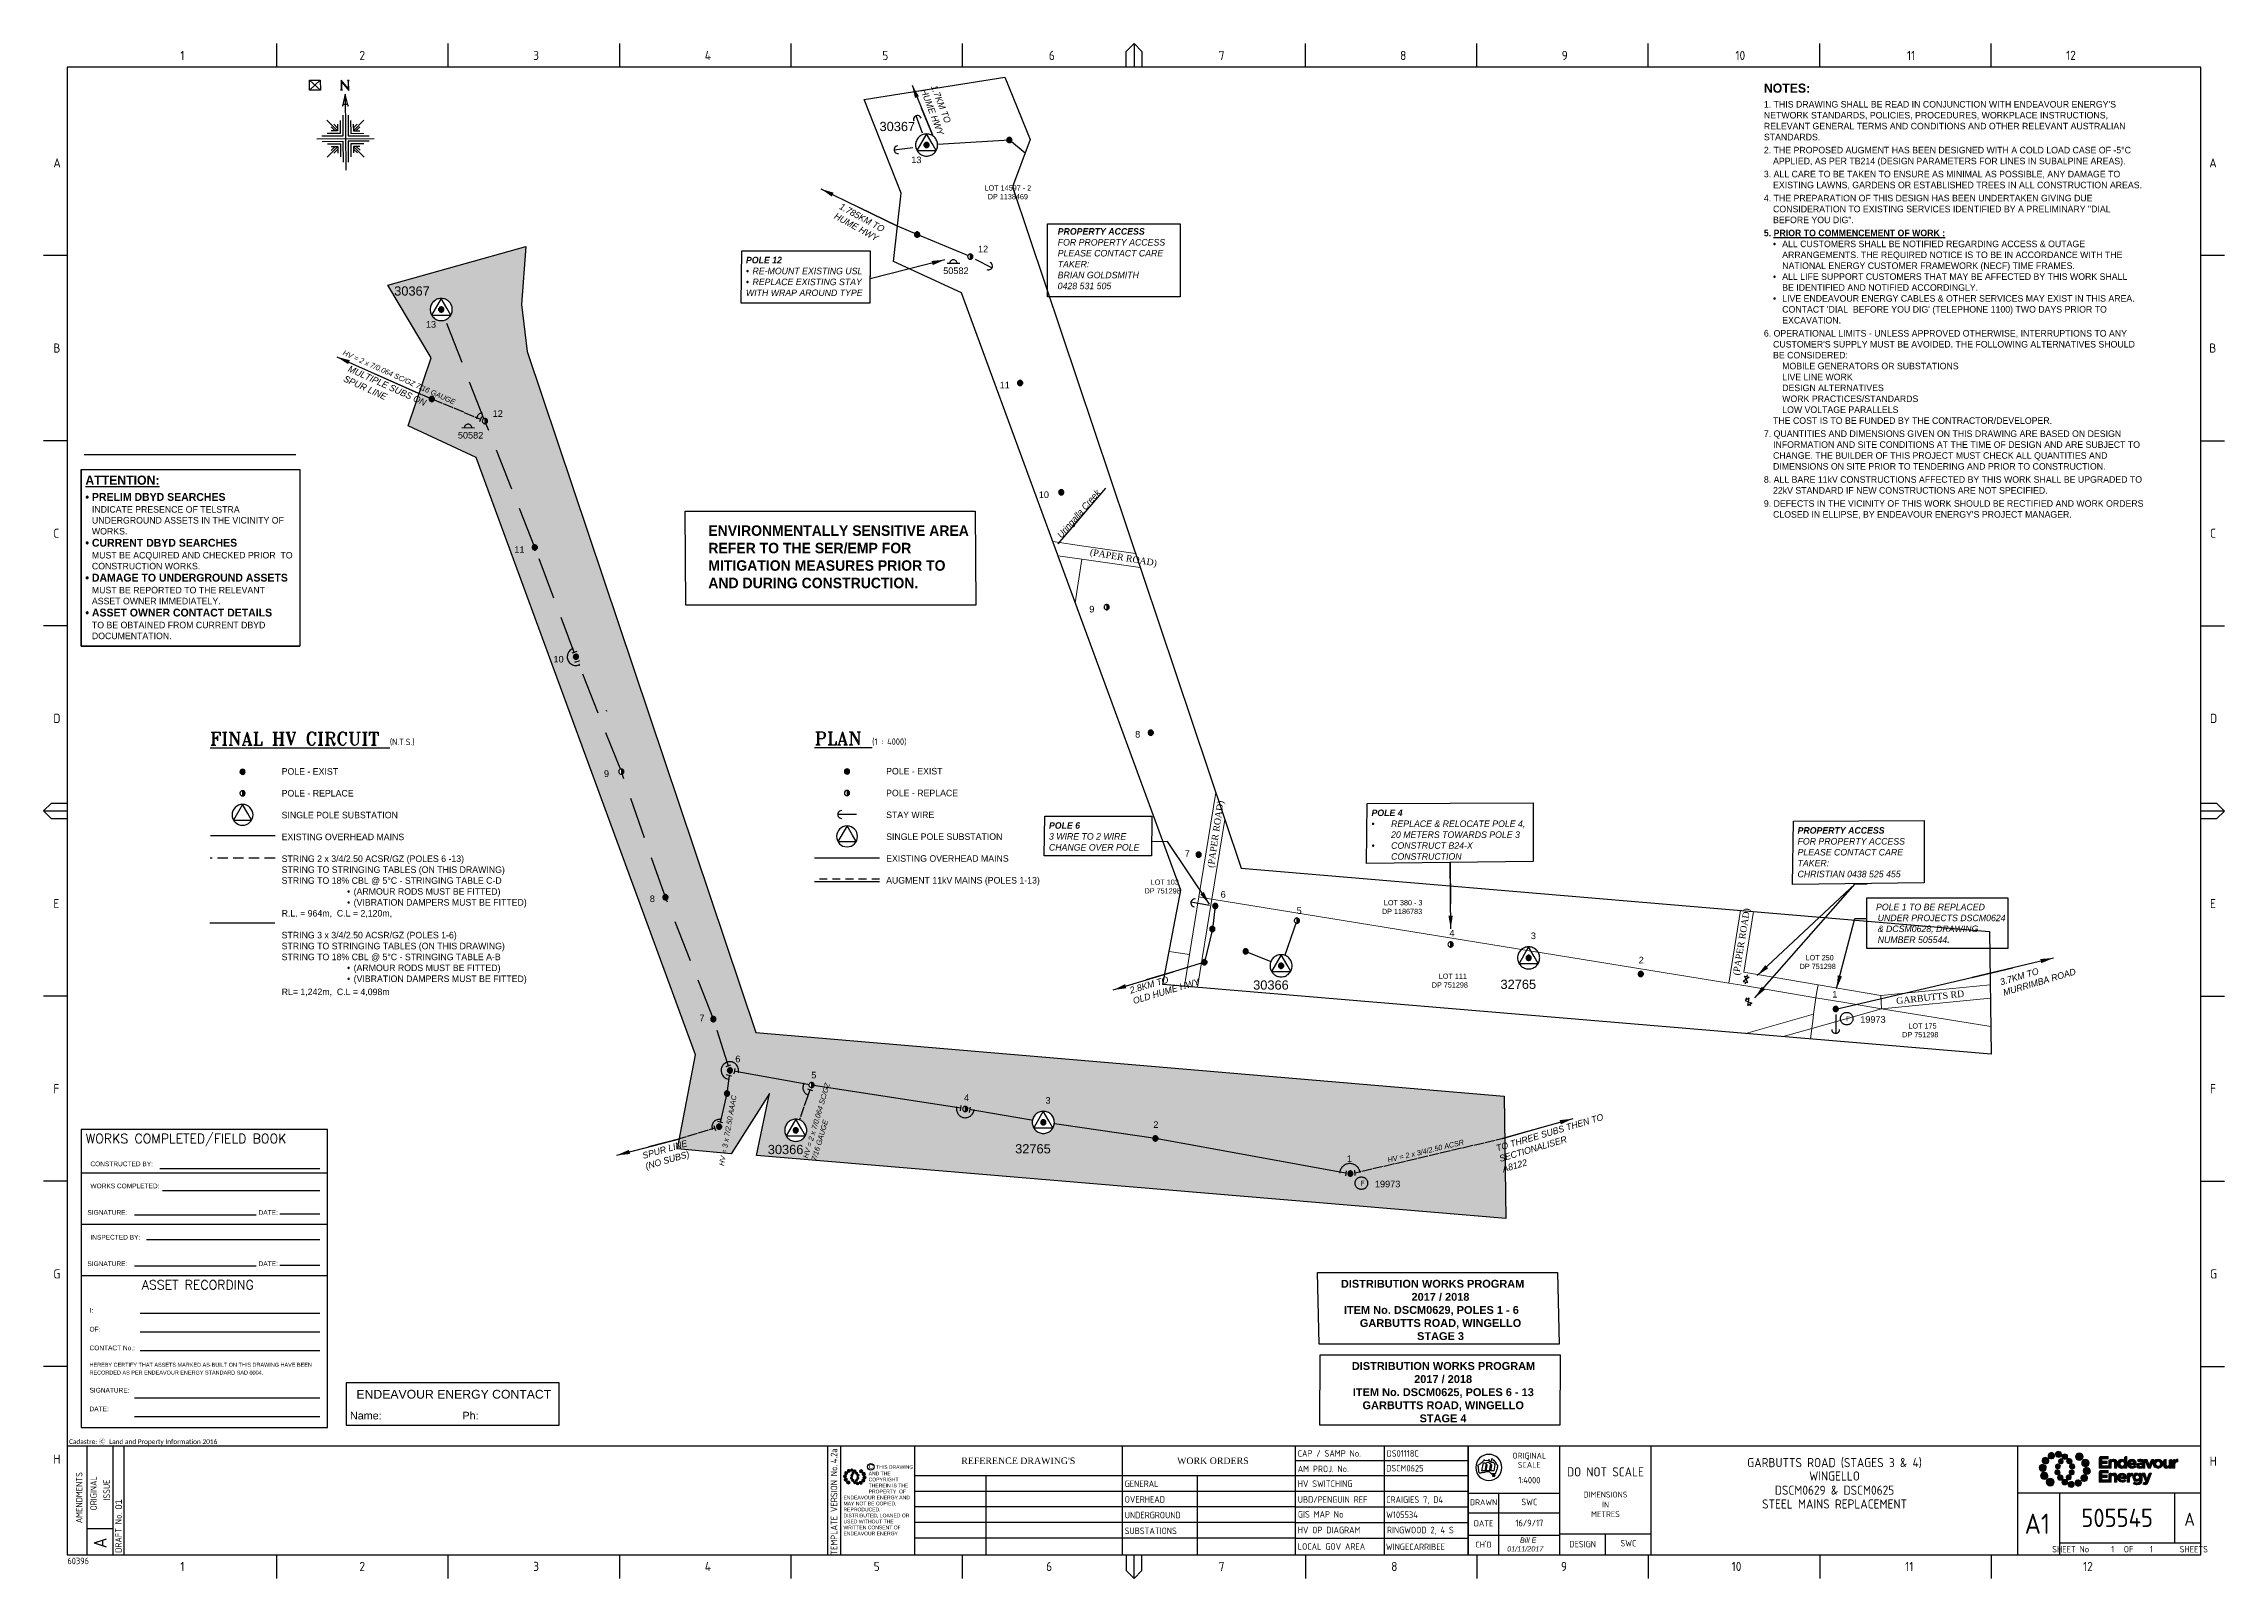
# Paper-space layout 'A1' of a CAD drawing. Header units: metres, sheet in millimetres. Extents: x -21 to 813, y -3 to 583.
# The model-space entities are those that its viewports show. They can reach past a viewport. Long polylines and large blocks are cut down to what shows.
import ezdxf
from ezdxf.enums import TextEntityAlignment as Align

# ---------------------------------------------------------------- set-up
doc = ezdxf.new("R2010")
doc.units = ezdxf.units.M
for name, pattern in [('Cable Exist OH', [1, 1, 0]), ('Cable Exist UG', [8.2, 4, -1.2, 1.8, -1.2]), ('Cable New OH', [6, 4, -2]), ('Dash', [5, 3, -2])]:
    doc.linetypes.add(name, pattern=pattern)
doc.layers.get('0').update_dxf_attribs({"color": 6})
doc.layers.add('Cadastre Land Parcels_SP_EXT', color=9, linetype='Continuous', lineweight=5)
doc.layers.add('Cadastre Roads_SP_EXT', color=9, linetype='Continuous', lineweight=5)
for name, color, linetype in [('Equip_SP_HV_MOD', 3, 'Continuous'), ('Mains_HV_EXT', 7, 'Continuous'), ('Mains_HV_MOD', 3, 'Continuous'), ('Mains_HV_NEW', 2, 'Continuous'), ('Mains_HV_New_A10', 2, 'Continuous'), ('Mains_HV_New_B10', 2, 'Continuous'), ('Mains_HV_NEW_Hardwired', 2, 'Continuous'), ('Notes', 7, 'Continuous'), ('OH_Details_NEW', 2, 'Continuous'), ('OH_Details_SP_MISC', 7, 'Continuous'), ('Services_SP_EXT', 7, 'Continuous'), ('Sub_SP_TR_HV_LV_MOD', 3, 'Continuous'), ('SupportsOH_SP_TR_HV_LV_SL_EXT', 7, 'Continuous'), ('SupportsOH_SP_TR_HV_LV_SL_MOD', 3, 'Continuous'), ('SupportsOH_SP_TR_HV_LV_SL_NEW', 2, 'Continuous'), ('SupportsUG_SP_EXT', 7, 'Continuous')]:
    doc.layers.add(name, color=color, linetype=linetype)
doc.layers.add('Viewports', color=6, linetype='Continuous', plot=False)
doc.layers.get('0').freeze()
doc.styles.add('ARIAL', font='arial.ttf', dxfattribs={"height": 2})
doc.styles.add('Elec', font='romand__.ttf')
doc.styles.add('iecARIAL', font='arial.ttf', dxfattribs={"height": 2})
doc.styles.add('iecISOCP', font='isocp.shx')
doc.styles.add('iecNAME', font='times.ttf')
doc.styles.add('IECSYMBOL1', font='isocp.shx')
doc.styles.add('iecTimesNewRoman', font='times.ttf')
doc.styles.add('ieISOCP', font='isocp.shx')
doc.styles.add('POLE_LABEL', font='arial.ttf')
doc.styles.add('RoadName', font='arial.ttf', dxfattribs={"height": 2.5})
doc.styles.get("Standard").update_dxf_attribs({"font": 'arial.ttf'})
doc.linetypes.add('IE Trench HV', pattern='A,7,-0.2,["/",Standard,S=3,R=0,X=0.6,Y=-1.4],-2.5', length=9.7)
doc.dimstyles.new('IEC Standard', dxfattribs={"dimtxt": 2.5, "dimasz": 2.5, "dimexe": 1.25, "dimexo": 0.625, "dimtad": 1, "dimtxsty": 'ieISOCP', "dimcen": 2.5, "dimadec": 0, "dimazin": 0, "dimtfac": 1, "dimtmove": 0, "dimatfit": 3, "dimfxl": 1, "dimarcsym": 0})

psp = doc.layouts.new('A1')

# ---------------------------------------------------------------- texts
at = {"layer": 'Notes', "color": 8, "linetype": 'Continuous', "style": 'iecNAME'}
for rotation, p in [(350.4526882679302, (379.134368232355, 387.9500805283888)), (81.61288642863366, (426.6440760808828, 268.3317619647489)), (80.64970138532853, (627.3668474458402, 227.2659015844653))]:
    psp.add_text('(PAPER ROAD)', height=2.5, rotation=rotation, dxfattribs=at).set_placement(p)
at = {"layer": 'Notes', "linetype": 'Continuous', "style": 'iecNAME'}
psp.add_text('GARBUTTS RD ', height=2.499999999999999, rotation=6.352162071088406, dxfattribs=at).set_placement((687.5264194543824, 216.339252763435))
at = {"layer": 'Notes', "color": 0, "linetype": 'ByBlock', "char_height": 2.501114399999998, "attachment_point": 1, "style": 'IECSYMBOL1'}
for s, insert, width, rotation in [('{\\fStylus BT|b0|i1|c0|p34;1.7KM TO\\PHUME HWY}', (320.8010421760346, 567.8960960026159), 35.17450309500835, 290.9941188077613), ('{\\fStylus BT|b0|i1|c0|p34;1.785KM TO\\PHUME HWY}', (284.481086689615, 522.5684364064248), 35.17450309500835, 331.1673726934289), ('{\\fStylus BT|b0|i1|c0|p34;MULTIPLE SUBS ON SPUR LINE}', (96.55274059261683, 460.5385868377555), 35.17450309500835, 335.5687553838313), ('{\\fStylus BT|b0|i1|c0|p34;2.8KM TO\\POLD HUME HWY}', (394.2256219635356, 222.7739262091775), 35.17450309500835, 16.557141257846215), ('{\\fStylus BT|b0|i1|c0|p34;3.7KM TO\\PMURRIMBA ROAD}', (726.7717078368064, 225.971278489923), 35.17450309500835, 16.55714125784621), ('{\\fStylus BT|b0|i1|c0|p34;TO THREE SUBS THEN TO SECTIONALISER\\PA8122}', (534.2258500810649, 162.4801192146585), 63.72141903619644, 16.55714125784621), ('{\\fStylus BT|b0|i1|c0|p34;SPUR LINE\\P(NO SUBS)}', (207.9906191578066, 159.6201918345394), 35.17450309500835, 16.18487479809559)]:
    psp.add_mtext(s, dxfattribs=dict(at, insert=insert, width=width, rotation=rotation))
at = {"layer": 'Notes', "attachment_point": 1}
for s, insert, char_height, width, style in [('{\\fStylus BT|b1|i0|c0|p34;\\C2;NOTES:\\fStylus BT|b0|i0|c0|p34;\\H0.85714x;\\P\\H0.16672x;\\P\\H4.9984x;\\C7;1. \\C256;THIS DRAWING SHALL BE READ IN CONJUNCTION WITH ENDEAVOUR ENERGY\'S NETWORK STANDARDS, POLICIES, PROCEDURES, WORKPLACE INSTRUCTIONS, RELEVANT GENERAL TERMS AND CONDITIONS AND OTHER RELEVANT AUSTRALIAN STANDARDS.\\P\\H0.2x;\\P\\pi-3.5,l3.5,t3.5;\\H5x;\\C7;2. \\C256;THE PROPOSED AUGMENT HAS BEEN DESIGNED WITH A COLD LOAD CASE OF -5°C APPLIED, AS PER TB214 (DESIGN PARAMETERS FOR LINES IN SUBALPINE AREAS).\\P\\pi0,l0,tz;\\H0.2x;\\P\\pi-3.5,l3.5;\\H5x;3. ALL CARE TO BE TAKEN TO ENSURE AS MINIMAL AS POSSIBLE, ANY DAMAGE TO EXISTING LAWNS, GARDENS OR ESTABLISHED TREES IN ALL CONSTRUCTION AREAS.\\H0.2x;\\P\\P\\pt0;\\H5x;4. THE PREPARATION OF THIS DESIGN HAS BEEN UNDERTAKEN GIVING DUE CONSIDERATION TO EXISTING SERVICES IDENTIFIED BY A PRELIMINARY "DIAL BEFORE YOU DIG".\\P\\pi0,l0,tz;\\H0.2x;\\P\\fStylus BT|b1|i0|c0|p34;\\H5x;\\C2;5. \\LPRIOR TO COMMENCEMENT OF WORK :\\fStylus BT|b0|i0|c0|p34;\\l\\C256;\\P\\pi-3.5,l7,t7,10.5;\\fSymbol|b0|i0|c2|p18;·^I\\fStylus BT|b0|i0|c0|p34;ALL CUSTOMERS SHALL BE NOTIFIED REGARDING ACCESS & OUTAGE \\P\\pi0,t10.5;ARRANGEMENTS. THE REQUIRED NOTICE IS TO BE IN ACCORDANCE WITH THE \\PNATIONAL ENERGY CUSTOMER FRAMEWORK (NECF) TIME FRAMES.  \\P\\pi-3.5,t7,10.5;\\fSymbol|b0|i0|c2|p18;·^I\\fStylus BT|b0|i0|c0|p34;ALL LIFE SUPPORT CUSTOMERS THAT MAY BE AFFECTED BY THIS WORK SHALL \\P\\pi0,t10.5;BE IDENTIFIED AND NOTIFIED ACCORDINGLY.                                                                                                                               \\P\\pi-3.5,t7,10.5;\\fSymbol|b0|i0|c2|p18;·^I\\fStylus BT|b0|i0|c0|p34;LIVE ENDEAVOUR ENERGY CABLES & OTHER SERVICES MAY EXIST IN THIS AREA. \\P\\pi0,t10.5;CONTACT \'DIAL  BEFORE YOU DIG\' (TELEPHONE 1100) TWO DAYS PRIOR TO \\PEXCAVATION.\\P\\pi-3.5,l3.5,t7,10.5;\\H0.2x;\\P\\pi0,l0,tz;\\H5x;6. OPERATIONAL LIMITS - UNLESS APPROVED OTHERWISE, INTERRUPTIONS TO ANY\\P\\pi3.5;CUSTOMER\'S SUPPLY MUST BE AVOIDED. THE FOLLOWING ALTERNATIVES SHOULD\\PBE CONSIDERED:\\P\\pi0,l7;MOBILE GENERATORS OR SUBSTATIONS\\P\\pi7,l0;LIVE LINE WORK\\PDESIGN ALTERNATIVES\\PWORK PRACTICES/STANDARDS\\PLOW VOLTAGE PARALLELS\\P\\pi3.5;THE COST IS TO BE FUNDED BY THE CONTRACTOR/DEVELOPER.\\P\\H0.2x;\\P\\pi-3.5,l3.5,t3.5;\\H5x;7. QUANTITIES AND DIMENSIONS GIVEN ON THIS DRAWING ARE BASED ON DESIGN INFORMATION AND SITE CONDITIONS AT THE TIME OF DESIGN AND ARE SUBJECT TO CHANGE. THE BUILDER OF THIS PROJECT MUST CHECK ALL QUANTITIES AND DIMENSIONS ON SITE PRIOR TO TENDERING AND PRIOR TO CONSTRUCTION.\\P\\H0.2x;\\P\\ptz;\\H5x;8. ALL BARE 11kV CONSTRUCTIONS AFFECTED BY THIS WORK SHALL BE UPGRADED TO 22kV STANDARD IF NEW CONSTRUCTIONS ARE NOT SPECIFIED.\\P\\H0.2x;\\P\\H5x;9. DEFECTS IN THE VICINITY OF THIS WORK SHOULD BE RECTIFIED AND WORK ORDERS CLOSED IN ELLIPSE, BY ENDEAVOUR ENERGY\'S PROJECT MANAGER.}', (636.8298110308883, 568.1323307822961), 3.5, 146.1988896635983, 'ieISOCP'), ('{\\fArial|b1|i0|c0|p34;      DISTRIBUTION WORKS PROGRAM\\P\\pi33.964;2017 / 2018\\P\\pi0;       ITEM No. DSCM0629, POLES 1 - 6\\P\\pi14.224;GARBUTTS ROAD, WINGELLO\\P\\pi36.087;STAGE 3}', (468.2091444606349, 111.0420659887909), 3, 89.77531146951446, 'RoadName'), ('\\pi10.147;{\\fArial|b1|i0|c0|p34;DISTRIBUTION WORKS PROGRAM\\P\\pi33.964;2017 / 2018\\P\\pi10.536;ITEM No. DSCM0625, POLES 6 - 13\\P\\pi14.224;GARBUTTS ROAD, WINGELLO\\P\\pi36.045;STAGE 4}', (469.2212175681832, 79.62922121845438), 3, 89.77531146951446, 'RoadName')]:
    psp.add_mtext(s, dxfattribs=dict(at, insert=insert, char_height=char_height, width=width, style=style))
at = {"layer": 'Notes', "color": 0, "linetype": 'ByBlock', "char_height": 2, "attachment_point": 1, "style": 'IECSYMBOL1'}
for s, insert in [('\\pi-10.277;{\\fStylus BT|b0|i0|c0|p34;\\C252;LOT 14597 - 2\\P\\pi-9.0637;DP 1138469}', (349.3085528643314, 529.2504214187841)), ('\\pi-5.7518;{\\fStylus BT|b0|i0|c0|p34;\\C252;LOT 103\\P\\pi-8.1061;DP 751298}', (408.2629015430985, 263.9997934859346)), ('\\pi-8.2862;{\\fStylus BT|b0|i0|c0|p34;\\C252;LOT 380 - 3\\P\\pi-9.0344;DP 1186783}', (499.9073944702668, 256.1410654931212)), ('\\pi-5.8265;{\\fStylus BT|b0|i0|c0|p34;\\C252;LOT 250\\P\\pi-8.1061;DP 751298}', (658.6059641064576, 235.135217277581)), ('\\pi-5.4246;{\\fStylus BT|b0|i0|c0|p34;\\C252;LOT 111\\P\\pi-8.1061;DP 751298}', (518.0131009528104, 228.0550687075261)), ('\\pi-5.735;{\\fStylus BT|b0|i0|c0|p34;\\C252;LOT 175\\P\\pi-8.1061;DP 751298}', (697.7950506675907, 209.0495693181763))]:
    psp.add_mtext(s, dxfattribs=dict(at, insert=insert))
at = {"layer": 'Notes', "attachment_point": 1}
for s, insert, char_height, width in [('\\pt7.5;{\\fStylus BT|b1|i1|c0|p34;\\C2;PROPERTY ACCESS\\fStylus BT|b0|i1|c0|p34;\\P\\C256;FOR PROPERTY ACCESS PLEASE CONTACT CARE TAKER:\\PBRIAN GOLDSMITH \\P0428 531 505}', (366.973556638578, 512.8982205307577), 2.5, 48.42434973847735), ('\\pt7.5;{\\fStylus BT|b1|i1|c0|p34;\\C2;POLE 12\\fStylus BT|b0|i1|c0|p34;\\P\\pt2.5,7.5;\\fSymbol|b0|i1|c2|p18;\\C256;·^I\\fStylus BT|b0|i1|c0|p34;RE-MOUNT EXISTING USL \\P\\fSymbol|b0|i1|c2|p18;·^I\\fStylus BT|b0|i1|c0|p34;REPLACE EXISTING STAY WITH WRAP AROUND TYPE }', (247.8386599903188, 501.9371807153964), 2.5, 47.72786386577995), ('{\\fStylus BT|b1|i0|c0|p34;\\H1.4x;\\L\\C1;ATTENTION:\\H0.7143x;\\l\\C2;\\P\\H0.2x;\\P\\pi-2.5,l2.5,t2.5,7.5;\\fSymbol|b1|i0|c2|p18;\\H6x;·^I\\fStylus BT|b1|i0|c0|p34;PRELIM DBYD SEARCHES\\fStylus BT|b0|i0|c0|p34;\\H0.8333x; \\P\\pi0,tz;INDICATE PRESENCE OF TELSTRA UNDERGROUND ASSETS IN THE VICINITY OF WORKS.\\P\\pi-2.5,t2.5,7.5;\\fSymbol|b1|i0|c2|p18;\\H1.2x;·^I\\fStylus BT|b1|i0|c0|p34;CURRENT DBYD SEARCHES\\fStylus BT|b0|i0|c0|p34;\\H0.8333x; \\P\\pi0,t0,2.5,10;MUST BE ACQUIRED AND CHECKED PRIOR  TO CONSTRUCTION WORKS.\\P\\pi-2.5,t2.5,7.5;\\fSymbol|b1|i0|c2|p18;\\H1.2x;·^I\\fStylus BT|b1|i0|c0|p34;DAMAGE TO UNDERGROUND ASSETS\\fStylus BT|b0|i0|c0|p34;\\H0.8333x; \\P\\pi0,t7.5;MUST BE REPORTED TO THE RELEVANT \\PASSET OWNER IMMEDIATELY.\\P\\pi-2.5,t2.5,7.5;\\fSymbol|b1|i0|c2|p18;\\H1.2x;·^I\\fStylus BT|b1|i0|c0|p34;ASSET OWNER CONTACT DETAILS\\fStylus BT|b0|i0|c0|p34;\\H0.8332x;\\P\\pi0,tz;TO BE OBTAINED FROM CURRENT DBYD DOCUMENTATION.}', (-4.59760417150299, 418.3431558156223), 2.5, 79.28460754760954), ('{\\fStylus BT|b1|i0|c0|p34;ENVIRONMENTALLY SENSITIVE AREA\\PREFER TO THE SER/EMP FOR MITIGATION MEASURES PRIOR TO AND DURING CONSTRUCTION.  }', (233.4612756265901, 399.3172034212923), 4, 103.196241226295), ('\\pt7.5;{\\fStylus BT|b1|i1|c0|p34;\\C2;POLE 6\\fStylus BT|b0|i1|c0|p34;\\P\\C256;3 WIRE TO 2 WIRE CHANGE OVER POLE}', (363.6286878664214, 285.8959831596742), 2.5, 41.6876044469614), ('\\pt7.5;{\\fStylus BT|b1|i1|c0|p34;\\C2;POLE 4\\P\\pi-7.5,l7.5;\\fSymbol|b0|i1|c2|p18;\\C256;·^I\\fStylus BT|b0|i1|c0|p34;REPLACE & RELOCATE POLE 4, 20 METERS TOWARDS POLE 3\\P\\fSymbol|b0|i1|c2|p18;·^I\\fStylus BT|b0|i1|c0|p34;CONSTRUCT B24-X CONSTRUCTION}', (486.8772769581333, 290.7383833402666), 2.5, 59.7764477109104), ('\\pt7.5;{\\fStylus BT|b1|i1|c0|p34;\\C2;PROPERTY ACCESS\\fStylus BT|b0|i1|c0|p34;\\P\\C256;FOR PROPERTY ACCESS PLEASE CONTACT CARE TAKER:\\PCHRISTIAN 0438 525 455\\fStylus BT|b0|i0|c0|p34; }', (649.6895450530888, 284.0220449202563), 2.5, 48.42434973847735)]:
    psp.add_mtext(s, dxfattribs=dict(at, insert=insert, char_height=char_height, width=width))
at = {"layer": 'Notes', "lineweight": -3, "char_height": 2, "attachment_point": 1, "style": 'iecARIAL'}
for s, insert, width, rotation in [('\\A1;{\\fStylus BT|b0|i1|c0|p34;\\C7;HV = 2 x 7/0.064 SC/GZ 7/16 GAUGE}', (94.37967015213417, 466.3646482751737), 53.43669312267467, 335.8569282426701), ('\\A1;{\\fStylus BT|b0|i1|c0|p34;\\C7;HV = 2 x 7/0.064 SC/GZ 7/16 GAUGE}', (269.5777901325814, 157.876587576076), 33.56299521189804, 73.51127856026436), ('\\A1;{\\fStylus BT|b0|i1|c0|p34;\\C7;HV = 3 x 7/2.50 AAAC}', (237.4987686139643, 154.8140071464725), 39.69788355998678, 79.90783831176104), ('\\A1;{\\fStylus BT|b0|i1|c0|p34;\\C7;HV = 2 x 3/4/2.50 ACSR}', (492.8565189808492, 157.7828551070379), 53.43669312267467, 13.412089882561556)]:
    psp.add_mtext(s, dxfattribs=dict(at, insert=insert, width=width, rotation=rotation))
at = {"layer": 'Notes', "color": 8, "insert": (366.5583433820534, 395.8582240861899), "char_height": 2.5, "width": 41.68760444696139, "attachment_point": 1, "rotation": 49.28804692299996}
psp.add_mtext('\\pt7.5;{\\fStylus BT|b0|i1|c0|p34;\\C252;Uringalla Creek}', dxfattribs=at)
at = {"layer": 'Notes', "color": 0, "linetype": 'ByBlock', "attachment_point": 1, "style": 'IECSYMBOL1'}
for s, insert, char_height, width in [('{\\Fromant|c0;\\L\\C2;FINAL HV CIRCUIT\\Fisocp|c0;\\H0.7001x;\\l  \\H0.7144x;\\C7;(N.T.S.)\\P\\P                         }', (43.0554121179166, 320.3367052441101), 5, 91.5), ('{\\Fromant|c0;\\L\\C2;PLAN\\Fisocp|c0;\\H0.7001x;\\l  \\H0.7144x;\\C7;(1 : 4000)\\P\\P                         }', (274.056696655035, 320.4307022244002), 5, 48.24357587385242), ('{\\fStylus BT|b0|i0|c0|p34;POLE - EXIST\\P\\PPOLE - REPLACE\\P\\PSINGLE POLE SUBSTATION\\P\\PEXISTING OVERHEAD MAINS\\P\\P\\A1;\\C256;STRING 2 x 3/4/2.50 ACSR/GZ (POLES 6 -13)\\P\\pt80.036;\\H0.99999x;STRING TO STRINGING TABLES (ON THIS DRAWING)\\P\\ptz;STRING TO 18% CBL @ 5°C - STRINGING TABLE C-D\\P\\pi-2.5011,l27.512,t27.512,80.036;\\fSymbol|b0|i0|c2|p18;\\C2;·^I\\fStylus BT|b0|i0|c0|p34;(ARMOUR RODS MUST BE FITTED)\\C256;\\P\\fSymbol|b0|i0|c2|p18;\\C2;·^I\\fStylus BT|b0|i0|c0|p34;(VIBRATION DAMPERS MUST BE FITTED)\\P\\pi0,l0,t80.036;\\C256;R.L. = 964m,  C.L = 2,120m,  \\P\\P\\ptz;STRING 3 x 3/4/2.50 ACSR/GZ (POLES 1-6)\\P\\pt80.036;STRING TO STRINGING TABLES (ON THIS DRAWING)\\P\\pt27.512;STRING TO 18% CBL @ 5°C - STRINGING TABLE A-B\\P\\pi-2.5011,l27.512,t27.512,80.036;\\fSymbol|b0|i0|c2|p18;\\C2;·^I\\fStylus BT|b0|i0|c0|p34;(ARMOUR RODS MUST BE FITTED)\\C256;\\P\\fSymbol|b0|i0|c2|p18;\\C2;·^I\\fStylus BT|b0|i0|c0|p34;(VIBRATION DAMPERS MUST BE FITTED)\\C256;\\P\\pi0,l0,tz;\\H0.19991x;\\P\\H5.0022x;RL= 1,242m,  C.L = 4,098m}', (70.4105490955917, 306.5554217494343), 2.501114399999999, 183.10359315321), ('{\\fStylus BT|b0|i0|c0|p34;POLE - EXIST\\P\\PPOLE - REPLACE\\P\\PSTAY WIRE\\P\\PSINGLE POLE SUBSTATION\\P\\PEXISTING OVERHEAD MAINS\\P\\P\\A1;\\C256;AUGMENT 11kV MAINS (POLES 1-13)}', (301.4118336327101, 306.6494187297243), 2.501114399999999, 141.7861039413768)]:
    psp.add_mtext(s, dxfattribs=dict(at, insert=insert, char_height=char_height, width=width))
at = {"layer": 'Notes', "color": 7, "insert": (677.8203964316294, 254.7542553514879), "char_height": 2.5, "width": 53.30737599585729, "attachment_point": 1}
psp.add_mtext('\\pi-2.5,l2.5,t7.5;{\\fStylus BT|b0|i1|c0|p34;\\C2;  \\C7;POLE 1 TO BE REPLACED UNDER PROJECTS DSCM0624 & DCSM0628, DRAWING NUMBER 505544\\fStylus BT|b1|i1|c0|p34;.}', dxfattribs=at)
at = {"layer": 'Notes', "insert": (536.4199642299418, 12.59502500916938), "char_height": 2, "attachment_point": 1}
psp.add_mtext_dynamic_manual_height_columns('\\A1;\\pi7.1997;{\\fEucrosiaUPC|b0|i1|c0|p18;Bill E\\P\\pi2.3215;01/11/2017}', width=21.6313060047114, gutter_width=4, heights=[0], dxfattribs=at)

msp = doc.modelspace()

# ---------------------------------------------------------------- texts
at = {"layer": 'Cadastre Land Parcels_SP_EXT'}
for s, p in [('14597', (233288.985179, 6158928.842497)), ('380', (234104.986126, 6158825.38335)), ('14597', (233409.284619, 6158730.019222))]:
    msp.add_text(s, height=1.8, dxfattribs=at).set_placement(p)
msp.add_text('456', height=1.8, rotation=348.3367057700001, dxfattribs=at).set_placement((233132.003026, 6158505.348748))

# ---------------------------------------------------------------- blocks, each defined once
blk = doc.blocks.new('A$C30A46249')
at = {"color": 7, "lineweight": -3, "insert": (6.919404494084477, 4.965336616243164), "char_height": 1.79, "attachment_point": 7, "line_spacing_factor": 1.2}
blk.add_mtext('{\\fCalibri|b0|i0|c0|p34;\\C256;Cadastre: \\fMS Gothic|b0|i0|c128|p49;\\C250;\\c2236962;Ⓒ\\fMS Gothic|b0|i0|c0|p49; \\fCalibri|b0|i0|c0|p34;\\C256;Land and Property Information 2016}', dxfattribs=at)
blk = doc.blocks.new('EE_LOGO_SMALL')
at = {"layer": 'Notes'}
h = blk.add_hatch(color=256, dxfattribs=at)
edge = h.paths.add_edge_path()
edge.add_spline(control_points=[(-8.41181177762337, 1.950717433355749), (-9.159655015449971, 1.992985843215138), (-9.79778267792426, 1.421393898315728), (-9.840848604682833, 0.6748039019294083), (-9.8859652900137, -0.07212788797914982), (-9.31198079395108, -0.7107112742960453), (-8.564365417929366, -0.754232925362885), (-7.81731969723478, -0.7975267143920064), (-7.17919203476049, -0.2266183556057513), (-7.135214659851044, 0.5216806060634553), (-7.094313422217965, 1.267587016802281), (-7.664766056695953, 1.908221161458641), (-8.41181177762337, 1.950717433355749)], knot_values=[0, 0, 0, 0, 1, 1, 1, 2, 2, 2, 3, 3, 3, 4, 4, 4, 4], degree=3, periodic=0)
h = blk.add_hatch(color=256, dxfattribs=at)
edge = h.paths.add_edge_path()
edge.add_spline(control_points=[(-6.806067932862788, 4.468479120638222), (-7.417763597797602, 4.8243996379897), (-8.208672762615606, 4.618412347510457), (-8.565846521174535, 4.003868407104164), (-8.922792417695746, 3.389096604660153), (-8.715665817027912, 2.602516818791628), (-8.103286565979943, 2.245115198194981), (-7.488856556592509, 1.885662818793207), (-6.700339943170547, 2.094384454190731), (-6.342482598498464, 2.707789084408432), (-5.982574495486915, 3.321307645644993), (-6.190612544305623, 4.109938189852983), (-6.806067932862788, 4.468479120638222)], knot_values=[0, 0, 0, 0, 1, 1, 1, 2, 2, 2, 3, 3, 3, 4, 4, 4, 4], degree=3, periodic=0)
h = blk.add_hatch(color=256, dxfattribs=at)
edge = h.paths.add_edge_path()
edge.add_spline(control_points=[(-4.192490254994482, 5.88726215576753), (-4.555588426766917, 6.455094376578927), (-5.315166560001671, 6.62040829192847), (-5.881289815530181, 6.255031499546021), (-6.448552381480113, 5.889085052069277), (-6.611018020892516, 5.133722366765141), (-6.249059159308672, 4.563269732054323), (-5.880264436360449, 3.996690752450377), (-5.125015681842342, 3.832971871830523), (-4.558094909181818, 4.199146181344986), (-3.990376619389281, 4.562927938997746), (-3.82346767000854, 5.320797107182443), (-4.192490254994482, 5.88726215576753)], knot_values=[0, 0, 0, 0, 1, 1, 1, 2, 2, 2, 3, 3, 3, 4, 4, 4, 4], degree=3, periodic=0)
h = blk.add_hatch(color=256, dxfattribs=at)
edge = h.paths.add_edge_path()
edge.add_spline(control_points=[(-2.503234970150515, 2.070686801336706), (-3.015354920644313, 2.180516307707876), (-3.517562872031704, 1.856610408052802), (-3.627848102711141, 1.346199423074722), (-3.738133333390579, 0.8363580931909382), (-3.413429916603491, 0.3314157971180975), (-2.905069689964876, 0.2209027041681111), (-2.393633325584233, 0.1091363704763353), (-1.8890328228008, 0.4344094423577189), (-1.780114764347672, 0.9453900824300945), (-1.669487740611658, 1.455117481295019), (-1.994077226379886, 1.96005977736786), (-2.503234970150515, 2.070686801336706)], knot_values=[0, 0, 0, 0, 1, 1, 1, 2, 2, 2, 3, 3, 3, 4, 4, 4, 4], degree=3, periodic=0)
h = blk.add_hatch(color=256, dxfattribs=at)
edge = h.paths.add_edge_path()
edge.add_spline(control_points=[(-1.347290806239471, 5.878717328887433), (-1.413370799738914, 6.517528577707708), (-1.982570193009451, 6.982481084298342), (-2.619900338118896, 6.91754040075466), (-3.259736965876073, 6.853283303789794), (-3.724689472699538, 6.28362818621099), (-3.659065203042701, 5.646753765176982), (-3.595491691958159, 5.00771465478465), (-3.026178367901593, 4.541736769024283), (-2.387481050333008, 4.606107797008008), (-1.745593664236367, 4.670706687495112), (-1.281666536815464, 5.239564287476242), (-1.347290806239471, 5.878717328887433)], knot_values=[0, 0, 0, 0, 1, 1, 1, 2, 2, 2, 3, 3, 3, 4, 4, 4, 4], degree=3, periodic=0)
h = blk.add_hatch(color=256, dxfattribs=at)
edge = h.paths.add_edge_path()
edge.add_spline(control_points=[(1.013018206693232, 4.874187495093793), (1.013018206693232, 4.274112794548273), (0.5266466676257551, 3.787627324461937), (-0.07342803291976452, 3.787627324461937), (-0.6735027334652841, 3.787627324461937), (-1.159760341513902, 4.274112794548273), (-1.159760341513902, 4.874187495093793), (-1.159760341513902, 5.474262195639312), (-0.6735027334652841, 5.960633734706789), (-0.07342803291976452, 5.960633734706789), (0.5266466676257551, 5.960633734706789), (1.013018206693232, 5.474262195639312), (1.013018206693232, 4.874187495093793)], knot_values=[0, 0, 0, 0, 1, 1, 1, 2, 2, 2, 3, 3, 3, 4, 4, 4, 4], degree=3, periodic=0)
edge = h.paths.add_edge_path()
edge.add_spline(control_points=[(-1.36232970142737, 3.983132960740477), (-1.874677513726056, 4.093076398596168), (-2.376771534094587, 3.768828705884516), (-2.487056764774024, 3.258417720440775), (-2.597341995453462, 2.748918183613569), (-2.272752509685233, 2.244089819025248), (-1.764506214065477, 2.133348864037544), (-1.252728056861088, 2.021582529880106), (-0.7481275538448244, 2.346627739723772), (-0.6388677023351192, 2.857608380261809), (-0.5288103336934, 3.367677572183311), (-0.8533998194616288, 3.872619868256152), (-1.36232970142737, 3.983132960740477)], knot_values=[0, 0, 0, 0, 1, 1, 1, 2, 2, 2, 3, 3, 3, 4, 4, 4, 4], degree=3, periodic=0)
h = blk.add_hatch(color=256, dxfattribs=at)
edge = h.paths.add_edge_path()
edge.add_spline(control_points=[(1.013132137712091, 4.874187495093793), (1.01324606873095, 4.273998863529414), (0.5266466676257551, 3.787627324461937), (-0.07342803291976452, 3.787627324461937), (-0.6735027334652841, 3.787627324461937), (-1.159760341513902, 4.274112794548273), (-1.159874272532761, 4.874187495093793), (-1.159760341513902, 5.474148264620453), (-0.673388802446425, 5.960633734706789), (-0.07342803291976452, 5.960633734706789), (0.5266466676257551, 5.960633734706789), (1.01324606873095, 5.474262195639312), (1.013132137712091, 4.874187495093793)], knot_values=[0, 0, 0, 0, 1, 1, 1, 2, 2, 2, 3, 3, 3, 4, 4, 4, 4], degree=3, periodic=0)
edge = h.paths.add_edge_path(flags=16)
edge.add_spline(control_points=[(1.013018206693232, 4.874187495093793), (1.013018206693232, 4.274112794548273), (0.5266466676257551, 3.787627324461937), (-0.07342803291976452, 3.787627324461937), (-0.6735027334652841, 3.787627324461937), (-1.159760341513902, 4.274112794548273), (-1.159760341513902, 4.874187495093793), (-1.159760341513902, 5.474262195639312), (-0.6735027334652841, 5.960633734706789), (-0.07342803291976452, 5.960633734706789), (0.5266466676257551, 5.960633734706789), (1.013018206693232, 5.474262195639312), (1.013018206693232, 4.874187495093793)], knot_values=[0, 0, 0, 0, 1, 1, 1, 2, 2, 2, 3, 3, 3, 4, 4, 4, 4], degree=3, periodic=0)
h = blk.add_hatch(color=256, dxfattribs=at)
edge = h.paths.add_edge_path()
edge.add_spline(control_points=[(2.334048423683271, 2.374654771760106), (2.766530588734895, 2.760425216984004), (2.804697481449693, 3.423161980696023), (2.417559863766655, 3.854163042269647), (2.033042659750208, 4.287556655704975), (1.370761620346457, 4.324470307212323), (0.9381655242759734, 3.938244137447327), (0.505455497186631, 3.554068726487458), (0.469225431792438, 2.889736928511411), (0.8545401529408991, 2.459761246107519), (1.239399150246754, 2.026937288232148), (1.90111053455621, 1.989567912183702), (2.334048423683271, 2.374654771760106)], knot_values=[0, 0, 0, 0, 1, 1, 1, 2, 2, 2, 3, 3, 3, 4, 4, 4, 4], degree=3, periodic=0)
edge = h.paths.add_edge_path()
edge.add_spline(control_points=[(1.013018206693232, 4.874187495093793), (1.013018206693232, 4.274112794548273), (0.5266466676257551, 3.787627324461937), (-0.07342803291976452, 3.787627324461937), (-0.6735027334652841, 3.787627324461937), (-1.159760341513902, 4.274112794548273), (-1.159760341513902, 4.874187495093793), (-1.159760341513902, 5.474262195639312), (-0.6735027334652841, 5.960633734706789), (-0.07342803291976452, 5.960633734706789), (0.5266466676257551, 5.960633734706789), (1.013018206693232, 5.474262195639312), (1.013018206693232, 4.874187495093793)], knot_values=[0, 0, 0, 0, 1, 1, 1, 2, 2, 2, 3, 3, 3, 4, 4, 4, 4], degree=3, periodic=0)
h = blk.add_hatch(color=256, dxfattribs=at)
edge = h.paths.add_edge_path()
edge.add_spline(control_points=[(2.984594567446038, 0.1933313966728747), (3.516424585133791, 0.3333526244387031), (3.833152830135077, 0.8782847095280886), (3.693245533388108, 1.409772933926433), (3.553452167659998, 1.943197985645384), (3.006013599922881, 2.259470507036895), (2.475892547750846, 2.119107486214489), (1.947822254151106, 1.978972327429801), (1.628929319558665, 1.434268103912473), (1.767127651022747, 0.903577396646142), (1.908402119996026, 0.3708359310403466), (2.452650618972257, 0.05353803094476461), (2.984594567446038, 0.1933313966728747)], knot_values=[0, 0, 0, 0, 1, 1, 1, 2, 2, 2, 3, 3, 3, 4, 4, 4, 4], degree=3, periodic=0)
h = blk.add_hatch(color=256, dxfattribs=at)
edge = h.paths.add_edge_path()
edge.add_spline(control_points=[(6.99302976578474, 4.874073564074934), (6.99302976578474, 4.039984541479498), (6.316849141614512, 3.363803917076439), (5.482760118786246, 3.363917848560959), (4.648557165171951, 3.363803917076439), (3.972376540768892, 4.039984541479498), (3.972490472020581, 4.874187495093793), (3.972490472020581, 5.70816258713603), (4.64867109619081, 6.384343211073428), (5.482760118786246, 6.384343211073428), (6.316849141614512, 6.384457142092288), (6.99302976578474, 5.70816258713603), (6.99302976578474, 4.874073564074934)], knot_values=[0, 0, 0, 0, 1, 1, 1, 2, 2, 2, 3, 3, 3, 4, 4, 4, 4], degree=3, periodic=0)
h = blk.add_hatch(color=256, dxfattribs=at)
edge = h.paths.add_edge_path()
edge.add_spline(control_points=[(8.373531976947561, 1.141921097878367), (9.095626803580672, 1.458991136401892), (9.423862082185224, 2.301397123374045), (9.105994526762515, 3.020871536806226), (8.78903841949068, 3.740687742829323), (7.947202087147161, 4.06960660777986), (7.226816225796938, 3.750827603973448), (6.505974640371278, 3.43432722100988), (6.178992603207007, 2.592376957647502), (6.494125813944265, 1.872446820139885), (6.811765507329255, 1.150693786796182), (7.653260046616197, 0.8231420940719545), (8.373531976947561, 1.141921097878367)], knot_values=[0, 0, 0, 0, 1, 1, 1, 2, 2, 2, 3, 3, 3, 4, 4, 4, 4], degree=3, periodic=0)
h = blk.add_hatch(color=256, dxfattribs=at)
edge = h.paths.add_edge_path()
edge.add_spline(control_points=[(8.26506964256987, -1.907670606859028), (9.01302681164816, -1.949825085699558), (9.65104054287076, -1.378347071819007), (9.694106469862163, -0.6316431444138288), (9.7392231549602, 0.115060783457011), (9.165238658897579, 0.7536441697739065), (8.417623282875866, 0.7972797518596053), (7.670691493200138, 0.8406874719075859), (7.03244989993982, 0.2696651825681329), (6.988586455816403, -0.4785198485478759), (6.947685218416154, -1.224540190305561), (7.518137852894142, -1.865060403943062), (8.26506964256987, -1.907670606859028)], knot_values=[0, 0, 0, 0, 1, 1, 1, 2, 2, 2, 3, 3, 3, 4, 4, 4, 4], degree=3, periodic=0)
h = blk.add_hatch(color=256, dxfattribs=at)
edge = h.paths.add_edge_path()
edge.add_spline(control_points=[(-8.52027411176823, -1.098988202400506), (-9.242368938634172, -1.41594430943951), (-9.570604217005894, -2.258350296877325), (-9.252736661583185, -2.977938641328365), (-8.93578055431135, -3.697526985313743), (-8.094058153219521, -4.02655978128314), (-7.373444429831579, -3.707780777476728), (-6.652830706443638, -3.39128039451316), (-6.325734738027677, -2.549330131150782), (-6.640867948997766, -1.829513924662024), (-6.958507642382756, -1.107646960299462), (-7.799888250650838, -0.779981336556375), (-8.52027411176823, -1.098988202400506)], knot_values=[0, 0, 0, 0, 1, 1, 1, 2, 2, 2, 3, 3, 3, 4, 4, 4, 4], degree=3, periodic=0)
h = blk.add_hatch(color=256, dxfattribs=at)
edge = h.paths.add_edge_path()
edge.add_spline(control_points=[(-7.13977190060541, -4.831140668597072), (-7.13977190060541, -3.996937714982778), (-6.463591276435181, -3.320643159560859), (-5.629502253839746, -3.320643159560859), (-4.79541323101148, -3.320643159560859), (-4.119232606841251, -3.996937714982778), (-4.119232606841251, -4.831140668597072), (-4.119232606841251, -5.665115760173649), (-4.795527162030339, -6.341182453557849), (-5.629502253839746, -6.341182453557849), (-6.463591276435181, -6.341182453557849), (-7.13977190060541, -5.665115760173649), (-7.13977190060541, -4.831140668597072)], knot_values=[0, 0, 0, 0, 1, 1, 1, 2, 2, 2, 3, 3, 3, 4, 4, 4, 4], degree=3, periodic=0)
h = blk.add_hatch(color=256, dxfattribs=at)
edge = h.paths.add_edge_path()
edge.add_spline(control_points=[(-3.13122277148068, -0.1502845701761544), (-3.663052788935602, -0.2903057979419827), (-3.979894965188578, -0.8353518140502274), (-3.839987668441609, -1.366726107429713), (-3.700080371461809, -1.900151159148663), (-3.152755734976381, -2.216423680540174), (-2.622520751785487, -2.076060659717768), (-2.094564388971776, -1.935697638429701), (-1.775785385398194, -1.391335208434612), (-1.913755854824558, -0.8606445011682808), (-2.055144255049527, -0.3279030355624855), (-2.599278823006898, -0.0104912044480443), (-3.13122277148068, -0.1502845701761544)], knot_values=[0, 0, 0, 0, 1, 1, 1, 2, 2, 2, 3, 3, 3, 4, 4, 4, 4], degree=3, periodic=0)
h = blk.add_hatch(color=256, dxfattribs=at)
edge = h.paths.add_edge_path()
edge.add_spline(control_points=[(-2.480790558503941, -2.331494014244527), (-2.913272723555565, -2.717264459468424), (-2.951439616503194, -3.379887292161584), (-2.564415929839015, -3.811002284754068), (-2.179784794570878, -4.244395897723734), (-1.517617686185986, -4.281309549696743), (-1.084907659329474, -3.895083379931748), (-0.6521976322401315, -3.510907968971878), (-0.6158536355942488, -2.846690102014691), (-1.001168356975541, -2.41648655757308), (-1.386027354281396, -1.983776530716568), (-2.047966600395739, -1.946407154668123), (-2.480790558503941, -2.331494014244527)], knot_values=[0, 0, 0, 0, 1, 1, 1, 2, 2, 2, 3, 3, 3, 4, 4, 4, 4], degree=3, periodic=0)
h = blk.add_hatch(color=256, dxfattribs=at)
edge = h.paths.add_edge_path()
edge.add_spline(control_points=[(-1.159874272532761, -4.831140668597072), (-1.159874272532761, -4.230952037032694), (-0.6735027334652841, -3.744466566946357), (-0.07331410190090537, -3.744466566946357), (0.5267605986446142, -3.744466566946357), (1.013018206693232, -4.230952037032694), (1.013132137712091, -4.831140668597072), (1.013018206693232, -5.431101438123733), (0.5266466676257551, -5.917586908210069), (-0.07331410190090537, -5.917586908210069), (-0.6735027334652841, -5.917586908210069), (-1.159874272532761, -5.431101438123733), (-1.159874272532761, -4.831140668597072)], knot_values=[0, 0, 0, 0, 1, 1, 1, 2, 2, 2, 3, 3, 3, 4, 4, 4, 4], degree=3, periodic=0)
h = blk.add_hatch(color=256, dxfattribs=at)
edge = h.paths.add_edge_path()
edge.add_spline(control_points=[(1.215473635355011, -3.939972203224897), (1.727935378905386, -4.050029572099447), (2.230143330292776, -3.725781879387796), (2.340428560972214, -3.215370893944055), (2.450599860632792, -2.705871357116848), (2.126010374864563, -2.201156923081726), (1.617764079244807, -2.090188106521964), (1.106099852826446, -1.978535703383386), (0.6013854190241545, -2.303466982208192), (0.4922394985333085, -2.814561553765088), (0.3820681988727301, -3.324516814667732), (0.7066576846409589, -3.829686972778291), (1.215473635355011, -3.939972203224897)], knot_values=[0, 0, 0, 0, 1, 1, 1, 2, 2, 2, 3, 3, 3, 4, 4, 4, 4], degree=3, periodic=0)
h = blk.add_hatch(color=256, dxfattribs=at)
edge = h.paths.add_edge_path()
edge.add_spline(control_points=[(1.20054867118597, -5.835556571371853), (1.266628664918244, -6.474481751210988), (1.83594198897481, -6.939320326782763), (2.473272134317085, -6.874607505276799), (3.112994831055403, -6.810122546274215), (3.577947337646037, -6.24046742869541), (3.51243699924089, -5.603593007661402), (3.448749557137489, -4.964667828287929), (2.879550163866952, -4.498462080024183), (2.240738915512338, -4.562947039492428), (1.598965460201725, -4.627431998960674), (1.134924401761964, -5.19663139199838), (1.20054867118597, -5.835556571371853)], knot_values=[0, 0, 0, 0, 1, 1, 1, 2, 2, 2, 3, 3, 3, 4, 4, 4, 4], degree=3, periodic=0)
h = blk.add_hatch(color=256, dxfattribs=at)
edge = h.paths.add_edge_path()
edge.add_spline(control_points=[(2.356378904310986, -2.027526043355465), (2.868726716609672, -2.137583412230015), (3.370820736978203, -1.813563581556082), (3.481105967657641, -1.303152596578002), (3.591391198569909, -0.7934251977130771), (3.26668778154999, -0.2884829016402364), (2.758327554911375, -0.1779698086902499), (2.246891190763563, -0.06597561296075583), (1.7422906877473, -0.3912486848421395), (1.633372629294172, -0.9023432559333742), (1.522745605558157, -1.412070654798299), (1.847335091326386, -1.91701295087114), (2.356378904310986, -2.027526043355465)], knot_values=[0, 0, 0, 0, 1, 1, 1, 2, 2, 2, 3, 3, 3, 4, 4, 4, 4], degree=3, periodic=0)
h = blk.add_hatch(color=256, dxfattribs=at)
edge = h.paths.add_edge_path()
edge.add_spline(control_points=[(4.045748119940981, -5.84421532927081), (4.408732360694557, -6.412047550082207), (5.168424425181001, -6.577247533947229), (5.734547680709511, -6.211984673049301), (6.301810246426612, -5.846038225572556), (6.464389816857874, -5.090675540268421), (6.102317024255171, -4.520336836576462), (5.733522301539779, -3.953643925953656), (4.978273547021672, -3.789811114314944), (4.411466705380008, -4.156213285867125), (3.84363448433578, -4.519881112501025), (3.67672553495504, -5.277750280685723), (4.045748119940981, -5.84421532927081)], knot_values=[0, 0, 0, 0, 1, 1, 1, 2, 2, 2, 3, 3, 3, 4, 4, 4, 4], degree=3, periodic=0)
h = blk.add_hatch(color=256, dxfattribs=at)
edge = h.paths.add_edge_path()
edge.add_spline(control_points=[(6.659325798042119, -4.425318363122642), (7.271021462976933, -4.78123888047412), (8.061930627794936, -4.575479452032596), (8.418990455335006, -3.960935511626303), (8.776164213893935, -3.346163709182292), (8.5690376132261, -2.559356060810387), (7.956544431159273, -2.20206837169826), (7.342114421539009, -1.842502061277628), (6.553825670387596, -2.05122369620949), (6.195740463677794, -2.664628326892853), (5.835946291452274, -3.278260819148272), (6.043870409252122, -4.066891363356262), (6.659325798042119, -4.425318363122642)], knot_values=[0, 0, 0, 0, 1, 1, 1, 2, 2, 2, 3, 3, 3, 4, 4, 4, 4], degree=3, periodic=0)
at = {"layer": 'Notes', "lineweight": 0}
for points in [[(1.846537574194372, 2.127880174666643), (1.846537574194372, 2.127880174666643)], [(-1.993165778229013, -2.084719417151064), (-1.993165778229013, -2.084719417151064)]]:
    blk.add_lwpolyline(points, dxfattribs=at)
for points in [[(-8.41181177762337, 1.950717433355749), (-9.159655015449971, 1.992985843215138), (-9.79778267792426, 1.421393898315728), (-9.840848604682833, 0.6748039019294083), (-9.8859652900137, -0.07212788797914982), (-9.31198079395108, -0.7107112742960453), (-8.564365417929366, -0.754232925362885), (-7.81731969723478, -0.7975267143920064), (-7.17919203476049, -0.2266183556057513), (-7.135214659851044, 0.5216806060634553), (-7.094313422217965, 1.267587016802281), (-7.664766056695953, 1.908221161458641), (-8.41181177762337, 1.950717433355749)], [(-6.806067932862788, 4.468479120638222), (-7.417763597797602, 4.8243996379897), (-8.208672762615606, 4.618412347510457), (-8.565846521174535, 4.003868407104164), (-8.922792417695746, 3.389096604660153), (-8.715665817027912, 2.602516818791628), (-8.103286565979943, 2.245115198194981), (-7.488856556592509, 1.885662818793207), (-6.700339943170547, 2.094384454190731), (-6.342482598498464, 2.707789084408432), (-5.982574495486915, 3.321307645644993), (-6.190612544305623, 4.109938189852983), (-6.806067932862788, 4.468479120638222)], [(-4.192490254994482, 5.88726215576753), (-4.555588426766917, 6.455094376578927), (-5.315166560001671, 6.62040829192847), (-5.881289815530181, 6.255031499546021), (-6.448552381480113, 5.889085052069277), (-6.611018020892516, 5.133722366765141), (-6.249059159308672, 4.563269732054323), (-5.880264436360449, 3.996690752450377), (-5.125015681842342, 3.832971871830523), (-4.558094909181818, 4.199146181344986), (-3.990376619389281, 4.562927938997746), (-3.82346767000854, 5.320797107182443), (-4.192490254994482, 5.88726215576753)], [(-2.503234970150515, 2.070686801336706), (-3.015354920644313, 2.180516307707876), (-3.517562872031704, 1.856610408052802), (-3.627848102711141, 1.346199423074722), (-3.738133333390579, 0.8363580931909382), (-3.413429916603491, 0.3314157971180975), (-2.905069689964876, 0.2209027041681111), (-2.393633325584233, 0.1091363704763353), (-1.8890328228008, 0.4344094423577189), (-1.780114764347672, 0.9453900824300945), (-1.669487740611658, 1.455117481295019), (-1.994077226379886, 1.96005977736786), (-2.503234970150515, 2.070686801336706)], [(-1.347290806239471, 5.878717328887433), (-1.413370799738914, 6.517528577707708), (-1.982570193009451, 6.982481084298342), (-2.619900338118896, 6.91754040075466), (-3.259736965876073, 6.853283303789794), (-3.724689472699538, 6.28362818621099), (-3.659065203042701, 5.646753765176982), (-3.595491691958159, 5.00771465478465), (-3.026178367901593, 4.541736769024283), (-2.387481050333008, 4.606107797008008), (-1.745593664236367, 4.670706687495112), (-1.281666536815464, 5.239564287476242), (-1.347290806239471, 5.878717328887433)], [(-1.36232970142737, 3.983132960740477), (-1.874677513726056, 4.093076398596168), (-2.376771534094587, 3.768828705884516), (-2.487056764774024, 3.258417720440775), (-2.597341995453462, 2.748918183613569), (-2.272752509685233, 2.244089819025248), (-1.764506214065477, 2.133348864037544), (-1.252728056861088, 2.021582529880106), (-0.7481275538448244, 2.346627739723772), (-0.6388677023351192, 2.857608380261809), (-0.5288103336934, 3.367677572183311), (-0.8533998194616288, 3.872619868256152), (-1.36232970142737, 3.983132960740477)], [(1.013132137712091, 4.874187495093793), (1.01324606873095, 4.273998863529414), (0.5266466676257551, 3.787627324461937), (-0.07342803291976452, 3.787627324461937), (-0.6735027334652841, 3.787627324461937), (-1.159760341513902, 4.274112794548273), (-1.159874272532761, 4.874187495093793), (-1.159760341513902, 5.474148264620453), (-0.673388802446425, 5.960633734706789), (-0.07342803291976452, 5.960633734706789), (0.5266466676257551, 5.960633734706789), (1.01324606873095, 5.474262195639312), (1.013132137712091, 4.874187495093793)], [(1.013018206693232, 4.874187495093793), (1.013018206693232, 4.274112794548273), (0.5266466676257551, 3.787627324461937), (-0.07342803291976452, 3.787627324461937), (-0.6735027334652841, 3.787627324461937), (-1.159760341513902, 4.274112794548273), (-1.159760341513902, 4.874187495093793), (-1.159760341513902, 5.474262195639312), (-0.6735027334652841, 5.960633734706789), (-0.07342803291976452, 5.960633734706789), (0.5266466676257551, 5.960633734706789), (1.013018206693232, 5.474262195639312), (1.013018206693232, 4.874187495093793)], [(2.334048423683271, 2.374654771760106), (2.766530588734895, 2.760425216984004), (2.804697481449693, 3.423161980696023), (2.417559863766655, 3.854163042269647), (2.033042659750208, 4.287556655704975), (1.370761620346457, 4.324470307212323), (0.9381655242759734, 3.938244137447327), (0.505455497186631, 3.554068726487458), (0.469225431792438, 2.889736928511411), (0.8545401529408991, 2.459761246107519), (1.239399150246754, 2.026937288232148), (1.90111053455621, 1.989567912183702), (2.334048423683271, 2.374654771760106)], [(2.984594567446038, 0.1933313966728747), (3.516424585133791, 0.3333526244387031), (3.833152830135077, 0.8782847095280886), (3.693245533388108, 1.409772933926433), (3.553452167659998, 1.943197985645384), (3.006013599922881, 2.259470507036895), (2.475892547750846, 2.119107486214489), (1.947822254151106, 1.978972327429801), (1.628929319558665, 1.434268103912473), (1.767127651022747, 0.903577396646142), (1.908402119996026, 0.3708359310403466), (2.452650618972257, 0.05353803094476461), (2.984594567446038, 0.1933313966728747)], [(6.99302976578474, 4.874073564074934), (6.99302976578474, 4.039984541479498), (6.316849141614512, 3.363803917076439), (5.482760118786246, 3.363917848560959), (4.648557165171951, 3.363803917076439), (3.972376540768892, 4.039984541479498), (3.972490472020581, 4.874187495093793), (3.972490472020581, 5.70816258713603), (4.64867109619081, 6.384343211073428), (5.482760118786246, 6.384343211073428), (6.316849141614512, 6.384457142092288), (6.99302976578474, 5.70816258713603), (6.99302976578474, 4.874073564074934)], [(8.373531976947561, 1.141921097878367), (9.095626803580672, 1.458991136401892), (9.423862082185224, 2.301397123374045), (9.105994526762515, 3.020871536806226), (8.78903841949068, 3.740687742829323), (7.947202087147161, 4.06960660777986), (7.226816225796938, 3.750827603973448), (6.505974640371278, 3.43432722100988), (6.178992603207007, 2.592376957647502), (6.494125813944265, 1.872446820139885), (6.811765507329255, 1.150693786796182), (7.653260046616197, 0.8231420940719545), (8.373531976947561, 1.141921097878367)], [(8.26506964256987, -1.907670606859028), (9.01302681164816, -1.949825085699558), (9.65104054287076, -1.378347071819007), (9.694106469862163, -0.6316431444138288), (9.7392231549602, 0.115060783457011), (9.165238658897579, 0.7536441697739065), (8.417623282875866, 0.7972797518596053), (7.670691493200138, 0.8406874719075859), (7.03244989993982, 0.2696651825681329), (6.988586455816403, -0.4785198485478759), (6.947685218416154, -1.224540190305561), (7.518137852894142, -1.865060403943062), (8.26506964256987, -1.907670606859028)], [(-8.52027411176823, -1.098988202400506), (-9.242368938634172, -1.41594430943951), (-9.570604217005894, -2.258350296877325), (-9.252736661583185, -2.977938641328365), (-8.93578055431135, -3.697526985313743), (-8.094058153219521, -4.02655978128314), (-7.373444429831579, -3.707780777476728), (-6.652830706443638, -3.39128039451316), (-6.325734738027677, -2.549330131150782), (-6.640867948997766, -1.829513924662024), (-6.958507642382756, -1.107646960299462), (-7.799888250650838, -0.779981336556375), (-8.52027411176823, -1.098988202400506)], [(-7.13977190060541, -4.831140668597072), (-7.13977190060541, -3.996937714982778), (-6.463591276435181, -3.320643159560859), (-5.629502253839746, -3.320643159560859), (-4.79541323101148, -3.320643159560859), (-4.119232606841251, -3.996937714982778), (-4.119232606841251, -4.831140668597072), (-4.119232606841251, -5.665115760173649), (-4.795527162030339, -6.341182453557849), (-5.629502253839746, -6.341182453557849), (-6.463591276435181, -6.341182453557849), (-7.13977190060541, -5.665115760173649), (-7.13977190060541, -4.831140668597072)], [(-3.13122277148068, -0.1502845701761544), (-3.663052788935602, -0.2903057979419827), (-3.979894965188578, -0.8353518140502274), (-3.839987668441609, -1.366726107429713), (-3.700080371461809, -1.900151159148663), (-3.152755734976381, -2.216423680540174), (-2.622520751785487, -2.076060659717768), (-2.094564388971776, -1.935697638429701), (-1.775785385398194, -1.391335208434612), (-1.913755854824558, -0.8606445011682808), (-2.055144255049527, -0.3279030355624855), (-2.599278823006898, -0.0104912044480443), (-3.13122277148068, -0.1502845701761544)], [(-2.480790558503941, -2.331494014244527), (-2.913272723555565, -2.717264459468424), (-2.951439616503194, -3.379887292161584), (-2.564415929839015, -3.811002284754068), (-2.179784794570878, -4.244395897723734), (-1.517617686185986, -4.281309549696743), (-1.084907659329474, -3.895083379931748), (-0.6521976322401315, -3.510907968971878), (-0.6158536355942488, -2.846690102014691), (-1.001168356975541, -2.41648655757308), (-1.386027354281396, -1.983776530716568), (-2.047966600395739, -1.946407154668123), (-2.480790558503941, -2.331494014244527)], [(-1.159874272532761, -4.831140668597072), (-1.159874272532761, -4.230952037032694), (-0.6735027334652841, -3.744466566946357), (-0.07331410190090537, -3.744466566946357), (0.5267605986446142, -3.744466566946357), (1.013018206693232, -4.230952037032694), (1.013132137712091, -4.831140668597072), (1.013018206693232, -5.431101438123733), (0.5266466676257551, -5.917586908210069), (-0.07331410190090537, -5.917586908210069), (-0.6735027334652841, -5.917586908210069), (-1.159874272532761, -5.431101438123733), (-1.159874272532761, -4.831140668597072)], [(1.215473635355011, -3.939972203224897), (1.727935378905386, -4.050029572099447), (2.230143330292776, -3.725781879387796), (2.340428560972214, -3.215370893944055), (2.450599860632792, -2.705871357116848), (2.126010374864563, -2.201156923081726), (1.617764079244807, -2.090188106521964), (1.106099852826446, -1.978535703383386), (0.6013854190241545, -2.303466982208192), (0.4922394985333085, -2.814561553765088), (0.3820681988727301, -3.324516814667732), (0.7066576846409589, -3.829686972778291), (1.215473635355011, -3.939972203224897)], [(1.20054867118597, -5.835556571371853), (1.266628664918244, -6.474481751210988), (1.83594198897481, -6.939320326782763), (2.473272134317085, -6.874607505276799), (3.112994831055403, -6.810122546274215), (3.577947337646037, -6.24046742869541), (3.51243699924089, -5.603593007661402), (3.448749557137489, -4.964667828287929), (2.879550163866952, -4.498462080024183), (2.240738915512338, -4.562947039492428), (1.598965460201725, -4.627431998960674), (1.134924401761964, -5.19663139199838), (1.20054867118597, -5.835556571371853)], [(2.356378904310986, -2.027526043355465), (2.868726716609672, -2.137583412230015), (3.370820736978203, -1.813563581556082), (3.481105967657641, -1.303152596578002), (3.591391198569909, -0.7934251977130771), (3.26668778154999, -0.2884829016402364), (2.758327554911375, -0.1779698086902499), (2.246891190763563, -0.06597561296075583), (1.7422906877473, -0.3912486848421395), (1.633372629294172, -0.9023432559333742), (1.522745605558157, -1.412070654798299), (1.847335091326386, -1.91701295087114), (2.356378904310986, -2.027526043355465)], [(4.045748119940981, -5.84421532927081), (4.408732360694557, -6.412047550082207), (5.168424425181001, -6.577247533947229), (5.734547680709511, -6.211984673049301), (6.301810246426612, -5.846038225572556), (6.464389816857874, -5.090675540268421), (6.102317024255171, -4.520336836576462), (5.733522301539779, -3.953643925953656), (4.978273547021672, -3.789811114314944), (4.411466705380008, -4.156213285867125), (3.84363448433578, -4.519881112501025), (3.67672553495504, -5.277750280685723), (4.045748119940981, -5.84421532927081)], [(6.659325798042119, -4.425318363122642), (7.271021462976933, -4.78123888047412), (8.061930627794936, -4.575479452032596), (8.418990455335006, -3.960935511626303), (8.776164213893935, -3.346163709182292), (8.5690376132261, -2.559356060810387), (7.956544431159273, -2.20206837169826), (7.342114421539009, -1.842502061277628), (6.553825670387596, -2.05122369620949), (6.195740463677794, -2.664628326892853), (5.835946291452274, -3.278260819148272), (6.043870409252122, -4.066891363356262), (6.659325798042119, -4.425318363122642)]]:
    blk.add_open_spline(points, degree=3, knots=[0, 0, 0, 0, 1, 1, 1, 2, 2, 2, 3, 3, 3, 4, 4, 4, 4], dxfattribs=at)
blk = doc.blocks.new('EE_COPYRIGHT_A1')
at = {"layer": 'Notes'}
blk.add_circle((9.531258317365713, -0.8152678524421119), 1.148226890478269, dxfattribs=at)
at = {"xscale": 0.4, "yscale": 0.4, "zscale": 0.4}
blk.add_blockref('EE_LOGO_SMALL', (3.956565100699663, -4.293400899507105), dxfattribs=at)
at = {"layer": 'Notes', "insert": (0, 0), "char_height": 1.25, "width": 24.12080514119896, "attachment_point": 1, "style": 'ARIAL'}
blk.add_mtext('\\pt8.75;               ^I{\\H1.2x;C } THIS DRAWING\\P\\pi-8.75,l8.75,t8.75,20;       ^IAND THE ^I\\P\\pi0,t8.75;COPYRIGHT\\P\\pi-8.75,t1.25,8.75;^I^ITHEREIN IS THE PROPERTY  OF \\P\\pi0,l0,t1.25;ENDEAVOUR ENERGY AND MAY NOT BE COPIED, REPRODUCED, DISTRIBUTED, LOANED OR USED WITHOUT THE WRITTEN CONSENT OF ENDEAVOUR ENERGY', dxfattribs=at)
blk = doc.blocks.new('EE_LOGO')
h = blk.add_hatch(color=7)
edge = h.paths.add_edge_path()
edge.add_spline(control_points=[(-25.33681814139709, 1.937477953266352), (-26.08466137922369, 1.979746363125741), (-26.72278904169798, 1.408154418226331), (-26.76585496845655, 0.6615644218400121), (-26.81097165378742, -0.08536736806854606), (-26.2369871577248, -0.7239507543854415), (-25.48937178170308, -0.7674724054522812), (-24.7423260610085, -0.8107661944814026), (-24.10419839853421, -0.2398578356951475), (-24.06022102362476, 0.5084411259740591), (-24.01931978599168, 1.254347536712885), (-24.58977242046967, 1.894981681369245), (-25.33681814139709, 1.937477953266352)], knot_values=[0, 0, 0, 0, 1, 1, 1, 2, 2, 2, 3, 3, 3, 4, 4, 4, 4], degree=3, periodic=0)
h = blk.add_hatch(color=7)
edge = h.paths.add_edge_path()
edge.add_spline(control_points=[(-23.73107429663651, 4.455239640548825), (-24.34276996157132, 4.811160157900304), (-25.13367912638932, 4.605172867421061), (-25.49085288494825, 3.990628927014768), (-25.84779878146946, 3.375857124570757), (-25.64067218080163, 2.589277338702232), (-25.02829292975366, 2.231875718105584), (-24.41386292036623, 1.872423338703811), (-23.62534630694427, 2.081144974101335), (-23.26748896227218, 2.694549604319036), (-22.90758085926063, 3.308068165555596), (-23.11561890807934, 4.096698709763587), (-23.73107429663651, 4.455239640548825)], knot_values=[0, 0, 0, 0, 1, 1, 1, 2, 2, 2, 3, 3, 3, 4, 4, 4, 4], degree=3, periodic=0)
h = blk.add_hatch(color=7)
edge = h.paths.add_edge_path()
edge.add_spline(control_points=[(-21.1174966187682, 5.874022675678134), (-21.48059479054064, 6.441854896489531), (-22.24017292377539, 6.607168811839074), (-22.8062961793039, 6.241792019456625), (-23.37355874525383, 5.87584557197988), (-23.53602438466623, 5.120482886675745), (-23.17406552308239, 4.550030251964927), (-22.80527080013417, 3.983451272360981), (-22.05002204561606, 3.819732391741127), (-21.48310127295554, 4.18590670125559), (-20.915382983163, 4.549688458908349), (-20.74847403378226, 5.307557627093047), (-21.1174966187682, 5.874022675678134)], knot_values=[0, 0, 0, 0, 1, 1, 1, 2, 2, 2, 3, 3, 3, 4, 4, 4, 4], degree=3, periodic=0)
h = blk.add_hatch(color=7)
edge = h.paths.add_edge_path()
edge.add_spline(control_points=[(-19.42824133392423, 2.057447321247309), (-19.94036128441803, 2.16727682761848), (-20.44256923580542, 1.843370927963406), (-20.55285446648486, 1.332959942985326), (-20.6631396971643, 0.823118613101542), (-20.33843628037721, 0.3181763170287013), (-19.83007605373859, 0.2076632240787148), (-19.31863968935795, 0.09589689038693905), (-18.81403918657452, 0.4211699622683227), (-18.70512112812139, 0.9321506023406982), (-18.59449410438538, 1.441878001205623), (-18.9190835901536, 1.946820297278464), (-19.42824133392423, 2.057447321247309)], knot_values=[0, 0, 0, 0, 1, 1, 1, 2, 2, 2, 3, 3, 3, 4, 4, 4, 4], degree=3, periodic=0)
h = blk.add_hatch(color=7)
edge = h.paths.add_edge_path()
edge.add_spline(control_points=[(-18.27229717001319, 5.865477848798037), (-18.33837716351263, 6.504289097618312), (-18.90757655678317, 6.969241604208946), (-19.54490670189261, 6.904300920665264), (-20.18474332964979, 6.840043823700398), (-20.64969583647326, 6.270388706121594), (-20.58407156681642, 5.633514285087585), (-20.52049805573188, 4.994475174695253), (-19.95118473167531, 4.528497288934886), (-19.31248741410673, 4.592868316918612), (-18.67060002801009, 4.657467207405716), (-18.20667290058918, 5.226324807386845), (-18.27229717001319, 5.865477848798037)], knot_values=[0, 0, 0, 0, 1, 1, 1, 2, 2, 2, 3, 3, 3, 4, 4, 4, 4], degree=3, periodic=0)
h = blk.add_hatch(color=7)
edge = h.paths.add_edge_path()
edge.add_spline(control_points=[(-15.91198815708049, 4.860948015004396), (-15.91198815708049, 4.260873314458877), (-16.39835969614796, 3.774387844372541), (-16.99843439669348, 3.774387844372541), (-17.598509097239, 3.774387844372541), (-18.08476670528762, 4.260873314458877), (-18.08476670528762, 4.860948015004396), (-18.08476670528762, 5.461022715549916), (-17.598509097239, 5.947394254617393), (-16.99843439669348, 5.947394254617393), (-16.39835969614796, 5.947394254617393), (-15.91198815708049, 5.461022715549916), (-15.91198815708049, 4.860948015004396)], knot_values=[0, 0, 0, 0, 1, 1, 1, 2, 2, 2, 3, 3, 3, 4, 4, 4, 4], degree=3, periodic=0)
edge = h.paths.add_edge_path()
edge.add_spline(control_points=[(-18.28733606520109, 3.969893480651081), (-18.79968387749977, 4.079836918506771), (-19.30177789786831, 3.75558922579512), (-19.41206312854774, 3.245178240351379), (-19.52234835922718, 2.735678703524172), (-19.19775887345895, 2.230850338935852), (-18.6895125778392, 2.120109383948147), (-18.17773442063481, 2.00834304979071), (-17.67313391761854, 2.333388259634376), (-17.56387406610884, 2.844368900172412), (-17.45381669746712, 3.354438092093915), (-17.77840618323535, 3.859380388166755), (-18.28733606520109, 3.969893480651081)], knot_values=[0, 0, 0, 0, 1, 1, 1, 2, 2, 2, 3, 3, 3, 4, 4, 4, 4], degree=3, periodic=0)
h = blk.add_hatch(color=7)
edge = h.paths.add_edge_path()
edge.add_spline(control_points=[(-15.91187422606163, 4.860948015004396), (-15.91176029504277, 4.260759383440018), (-16.39835969614796, 3.774387844372541), (-16.99843439669348, 3.774387844372541), (-17.598509097239, 3.774387844372541), (-18.08476670528762, 4.260873314458877), (-18.08488063630648, 4.860948015004396), (-18.08476670528762, 5.460908784531057), (-17.59839516622014, 5.947394254617393), (-16.99843439669348, 5.947394254617393), (-16.39835969614796, 5.947394254617393), (-15.91176029504277, 5.461022715549916), (-15.91187422606163, 4.860948015004396)], knot_values=[0, 0, 0, 0, 1, 1, 1, 2, 2, 2, 3, 3, 3, 4, 4, 4, 4], degree=3, periodic=0)
edge = h.paths.add_edge_path(flags=16)
edge.add_spline(control_points=[(-15.91198815708049, 4.860948015004396), (-15.91198815708049, 4.260873314458877), (-16.39835969614796, 3.774387844372541), (-16.99843439669348, 3.774387844372541), (-17.598509097239, 3.774387844372541), (-18.08476670528762, 4.260873314458877), (-18.08476670528762, 4.860948015004396), (-18.08476670528762, 5.461022715549916), (-17.598509097239, 5.947394254617393), (-16.99843439669348, 5.947394254617393), (-16.39835969614796, 5.947394254617393), (-15.91198815708049, 5.461022715549916), (-15.91198815708049, 4.860948015004396)], knot_values=[0, 0, 0, 0, 1, 1, 1, 2, 2, 2, 3, 3, 3, 4, 4, 4, 4], degree=3, periodic=0)
h = blk.add_hatch(color=7)
edge = h.paths.add_edge_path()
edge.add_spline(control_points=[(-14.59095794009045, 2.36141529167071), (-14.15847577503882, 2.747185736894608), (-14.12030888232403, 3.409922500606626), (-14.50744650000706, 3.840923562180251), (-14.89196370402351, 4.274317175615579), (-15.55424474342726, 4.311230827122927), (-15.98684083949775, 3.925004657357931), (-16.41955086658709, 3.540829246398062), (-16.45578093198128, 2.876497448422015), (-16.07046621083282, 2.446521766018122), (-15.68560721352696, 2.013697808142751), (-15.02389582921751, 1.976328432094306), (-14.59095794009045, 2.36141529167071)], knot_values=[0, 0, 0, 0, 1, 1, 1, 2, 2, 2, 3, 3, 3, 4, 4, 4, 4], degree=3, periodic=0)
edge = h.paths.add_edge_path()
edge.add_spline(control_points=[(-15.91198815708049, 4.860948015004396), (-15.91198815708049, 4.260873314458877), (-16.39835969614796, 3.774387844372541), (-16.99843439669348, 3.774387844372541), (-17.598509097239, 3.774387844372541), (-18.08476670528762, 4.260873314458877), (-18.08476670528762, 4.860948015004396), (-18.08476670528762, 5.461022715549916), (-17.598509097239, 5.947394254617393), (-16.99843439669348, 5.947394254617393), (-16.39835969614796, 5.947394254617393), (-15.91198815708049, 5.461022715549916), (-15.91198815708049, 4.860948015004396)], knot_values=[0, 0, 0, 0, 1, 1, 1, 2, 2, 2, 3, 3, 3, 4, 4, 4, 4], degree=3, periodic=0)
h = blk.add_hatch(color=7)
edge = h.paths.add_edge_path()
edge.add_spline(control_points=[(-13.94041179632768, 0.1800919165834785), (-13.40858177863993, 0.3201131443493068), (-13.09185353363864, 0.8650452294386923), (-13.23176083038561, 1.396533453837037), (-13.37155419611372, 1.929958505555987), (-13.91899276385084, 2.246231026947498), (-14.44911381602287, 2.105868006125093), (-14.97718410962261, 1.965732847340405), (-15.29607704421505, 1.421028623823076), (-15.15787871275097, 0.8903379165567458), (-15.01660424377769, 0.3575964509509504), (-14.47235574480146, 0.04029855085536838), (-13.94041179632768, 0.1800919165834785)], knot_values=[0, 0, 0, 0, 1, 1, 1, 2, 2, 2, 3, 3, 3, 4, 4, 4, 4], degree=3, periodic=0)
h = blk.add_hatch(color=7)
edge = h.paths.add_edge_path()
edge.add_spline(control_points=[(-9.931976597988978, 4.860834083985537), (-9.931976597988978, 4.026745061390102), (-10.60815722215921, 3.350564436987042), (-11.44224624498747, 3.350678368471563), (-12.27644919860177, 3.350564436987042), (-12.95262982300483, 4.026745061390102), (-12.95251589175314, 4.860948015004396), (-12.95251589175314, 5.694923107046634), (-12.27633526758291, 6.371103730984032), (-11.44224624498747, 6.371103730984032), (-10.60815722215921, 6.371217662002891), (-9.931976597988978, 5.694923107046634), (-9.931976597988978, 4.860834083985537)], knot_values=[0, 0, 0, 0, 1, 1, 1, 2, 2, 2, 3, 3, 3, 4, 4, 4, 4], degree=3, periodic=0)
h = blk.add_hatch(color=7)
edge = h.paths.add_edge_path()
edge.add_spline(control_points=[(-8.551474386826158, 1.12868161778897), (-7.829379560193047, 1.445751656312495), (-7.501144281588495, 2.288157643284649), (-7.819011837011203, 3.00763205671683), (-8.135967944283038, 3.727448262739927), (-8.977804276626557, 4.056367127690464), (-9.69819013797678, 3.737588123884052), (-10.41903172340244, 3.421087740920484), (-10.74601376056671, 2.579137477558106), (-10.43088054982945, 1.859207340050489), (-10.11324085644446, 1.137454306706786), (-9.271746317157522, 0.8099026139825583), (-8.551474386826158, 1.12868161778897)], knot_values=[0, 0, 0, 0, 1, 1, 1, 2, 2, 2, 3, 3, 3, 4, 4, 4, 4], degree=3, periodic=0)
h = blk.add_hatch(color=7)
edge = h.paths.add_edge_path()
edge.add_spline(control_points=[(-8.659936721203849, -1.920910086948425), (-7.911979552125558, -1.963064565788954), (-7.273965820902959, -1.391586551908404), (-7.230899893911555, -0.6448826245032251), (-7.185783208813518, 0.1018213033676147), (-7.75976770487614, 0.7404046896845102), (-8.507383080897853, 0.7840402717702091), (-9.25431487057358, 0.8274479918181896), (-9.892556463833898, 0.2564257024787366), (-9.936419907957315, -0.4917593286372721), (-9.977321145357564, -1.237779670394957), (-9.406868510879576, -1.878299884032458), (-8.659936721203849, -1.920910086948425)], knot_values=[0, 0, 0, 0, 1, 1, 1, 2, 2, 2, 3, 3, 3, 4, 4, 4, 4], degree=3, periodic=0)
h = blk.add_hatch(color=7)
edge = h.paths.add_edge_path()
edge.add_spline(control_points=[(-3.851705738343298, 0.4401964428834617), (-3.851705738343298, 0.4401964428834617), (-3.851705738343298, 4.253467798233032), (-3.851705738343298, 4.300293448846787), (-3.851933600381017, 4.346435513347387), (-3.85011070407927, 4.859694773796946), (-3.293101930292323, 4.860378359910101), (-2.735979225719348, 4.860948015004396), (-0.4860693744849414, 4.860378359910101), (-0.4860693744849414, 4.860378359910101), (-0.4860693744849414, 4.860378359910101), (-0.4860693744849414, 3.995300098787993), (-0.4860693744849414, 3.995300098787993), (-0.4860693744849414, 3.995300098787993), (-2.885684590553865, 3.995300098787993), (-2.885684590553865, 3.995300098787993), (-2.885684590553865, 3.995300098787993), (-2.885684590553865, 3.098662944510579), (-2.885684590553865, 3.098662944510579), (-2.885684590553865, 3.098662944510579), (-0.8016583095304668, 3.098662944510579), (-0.8016583095304668, 3.098662944510579), (-0.8016583095304668, 3.098662944510579), (-0.8016583095304668, 2.233470752369612), (-0.8016583095304668, 2.233470752369612), (-0.8016583095304668, 2.233470752369612), (-2.885684590553865, 2.233470752369612), (-2.885684590553865, 2.233470752369612), (-2.885684590553865, 2.233470752369612), (-2.885684590553865, 1.305046841967851), (-2.885684590553865, 1.305046841967851), (-2.885684590553865, 1.305046841967851), (-0.4860693744849414, 1.305046841967851), (-0.4860693744849414, 1.305046841967851), (-0.4860693744849414, 1.305046841967851), (-0.4860693744849414, 0.4401964428834617), (-0.4860693744849414, 0.4401964428834617), (-0.4860693744849414, 0.4401964428834617), (-3.851705738343298, 0.4401964428834617), (-3.851705738343298, 0.4401964428834617)], knot_values=[0, 0, 0, 0, 1, 1, 1, 2, 2, 2, 3, 3, 3, 4, 4, 4, 5, 5, 5, 6, 6, 6, 7, 7, 7, 8, 8, 8, 9, 9, 9, 10, 10, 10, 11, 11, 11, 12, 12, 12, 13, 13, 13, 13], degree=3, periodic=0)
h = blk.add_hatch(color=7)
edge = h.paths.add_edge_path()
edge.add_spline(control_points=[(1.943851493764669, 0.4401964428834617), (1.943851493764669, 0.4401964428834617), (1.943851493764669, 2.328375294804573), (1.943851493764669, 2.328375294804573), (1.943851493764669, 2.783074009232223), (1.7292054456193, 3.016860469710082), (1.362803274067119, 3.016860469710082), (0.9964011027477682, 3.016860469710082), (0.7630703665781766, 2.783074009232223), (0.7630703665781766, 2.328375294804573), (0.7630703665781766, 2.328375294804573), (0.7630703665781766, 0.4401964428834617), (0.7630703665781766, 0.4401964428834617), (0.7630703665781766, 0.4401964428834617), (-0.1967985059600323, 0.4401964428834617), (-0.1967985059600323, 0.4401964428834617), (-0.1967985059600323, 0.4401964428834617), (-0.1954313337337226, 3.212024312932044), (-0.1967985059600323, 3.270243065897375), (-0.1978238851297647, 3.328347887843847), (-0.1978238851297647, 3.824973219074309), (0.3604381298646331, 3.824973219074309), (0.7630703665781766, 3.824973219074309), (0.7630703665781766, 3.824973219074309), (0.7630703665781766, 3.824973219074309), (0.7630703665781766, 3.824973219074309), (0.7630703665781766, 3.345095748081803), (0.7630703665781766, 3.345095748081803), (0.9840965522453189, 3.629239720758051), (1.268468386726454, 3.888204936869442), (1.754498132737353, 3.888204936869442), (2.480694476282224, 3.888204936869442), (2.903834297321737, 3.408099603839219), (2.903834297321737, 2.631659679114819), (2.903834297321737, 2.631659679114819), (2.903834297321737, 0.4401964428834617), (2.903834297321737, 0.4401964428834617), (2.903834297321737, 0.4401964428834617), (1.943851493764669, 0.4401964428834617), (1.943851493764669, 0.4401964428834617)], knot_values=[0, 0, 0, 0, 1, 1, 1, 2, 2, 2, 3, 3, 3, 4, 4, 4, 5, 5, 5, 6, 6, 6, 7, 7, 7, 8, 8, 8, 9, 9, 9, 10, 10, 10, 11, 11, 11, 12, 12, 12, 13, 13, 13, 13], degree=3, periodic=0)
h = blk.add_hatch(color=7)
edge = h.paths.add_edge_path(flags=16)
edge.add_spline(control_points=[(5.799505189526826, 2.132527865469456), (5.799505189526826, 2.694663535337895), (5.427178604761139, 3.066990119870752), (4.978746096370742, 3.066990119870752), (4.530541450250894, 3.066990119870752), (4.151379004120827, 2.70070187933743), (4.151379004120827, 2.132527865469456), (4.151379004120827, 2.132527865469456), (4.151379004120827, 2.119881521910429), (4.151379004120827, 2.119881521910429), (4.151379004120827, 1.557859783060849), (4.530541450250894, 1.185419267509133), (4.978746096370742, 1.185419267509133), (5.427178604761139, 1.185419267509133), (5.799505189526826, 1.557859783060849), (5.799505189526826, 2.119881521910429), (5.799505189526826, 2.119881521910429), (5.799505189526826, 2.132527865469456), (5.799505189526826, 2.132527865469456)], knot_values=[0, 0, 0, 0, 1, 1, 1, 2, 2, 2, 3, 3, 3, 4, 4, 4, 5, 5, 5, 6, 6, 6, 6], degree=3, periodic=0)
edge = h.paths.add_edge_path()
edge.add_spline(control_points=[(5.786972776753828, 0.4401964428834617), (5.786972776753828, 0.4401964428834617), (5.786972776753828, 0.9200739138759673), (5.786972776753828, 0.9200739138759673), (5.553642040817067, 0.6042571170255542), (5.23144510644488, 0.3708124496042728), (4.732655085856095, 0.3708124496042728), (3.943340955302119, 0.3708124496042728), (3.191851924639195, 0.9896857691928744), (3.191851924639195, 2.119881521910429), (3.191851924639195, 2.119881521910429), (3.191851924639195, 2.132527865469456), (3.191851924639195, 2.132527865469456), (3.191851924639195, 3.263065411243588), (3.930808542761952, 3.88182479981333), (4.732655085856095, 3.88182479981333), (5.24374965694733, 3.88182479981333), (5.559566454030573, 3.648038339335471), (5.786972776753828, 3.376540710683912), (5.786972776753828, 3.376540710683912), (5.786972776753828, 4.265544486697763), (5.786972776753828, 4.304167103487998), (5.786972776753828, 4.342903651297092), (5.788795673288405, 4.860720152966678), (6.342956171371043, 4.860720152966678), (6.731233099242672, 4.860720152966678), (6.746955580543727, 4.860720152966678), (6.746955580543727, 4.860720152966678), (6.746955580543727, 4.860720152966678), (6.746955580543727, 0.4401964428834617), (6.746955580543727, 0.4401964428834617), (6.746955580543727, 0.4401964428834617), (5.786972776753828, 0.4401964428834617), (5.786972776753828, 0.4401964428834617)], knot_values=[0, 0, 0, 0, 1, 1, 1, 2, 2, 2, 3, 3, 3, 4, 4, 4, 5, 5, 5, 6, 6, 6, 7, 7, 7, 8, 8, 8, 9, 9, 9, 10, 10, 10, 11, 11, 11, 11], degree=3, periodic=0)
h = blk.add_hatch(color=7)
edge = h.paths.add_edge_path()
edge.add_spline(control_points=[(8.686973047908396, 3.88991390215233), (7.70215328107588, 3.88991390215233), (7.013554175384343, 3.094447496347129), (7.013554175384343, 2.128198486752808), (7.013554175384343, 2.128198486752808), (7.013554175384343, 2.1157800052315), (7.013554175384343, 2.1157800052315), (7.013554175384343, 1.080147001892328), (7.765043206047267, 0.3665970019064844), (8.781763659324497, 0.3665970019064844), (9.394256841391325, 0.3665970019064844), (9.849297349108383, 0.6063078753650188), (10.16443056007847, 0.9978888030163944), (10.16443056007847, 0.9978888030163944), (9.615283027058467, 1.484032480046153), (9.615283027058467, 1.484032480046153), (9.350051604444161, 1.237941469531506), (9.116265144199133, 1.14360658172518), (8.794296071864665, 1.136770720593631), (8.329913220368326, 1.12742837658152), (8.001336148707196, 1.493602686095983), (7.954852291150019, 1.864789960440248), (7.914976432919502, 2.184708274435252), (7.92887601791881, 2.290436264127493), (7.950978636275977, 2.429659974761307), (8.01705863000825, 2.847103244625032), (8.289353776024655, 3.119626252446324), (8.686973047908396, 3.119626252446324), (9.091200319118798, 3.119626252446324), (9.343671467155218, 2.829102142713964), (9.400636978680268, 2.400037908460945), (9.400636978680268, 2.400037908460945), (8.140104135265574, 2.400037908460945), (8.140104135265574, 2.400037908460945), (8.140104135265574, 2.400037908460945), (8.116862206486985, 1.799963207915425), (8.64299567276612, 1.799963207915425), (9.168673414969817, 1.799963207915425), (10.3225668205414, 1.799963207915425), (10.3225668205414, 1.799963207915425), (10.32871909579262, 1.888259751256555), (10.33532709511928, 1.945111331995577), (10.33532709511928, 2.039788012392819), (10.33532709511928, 2.039788012392819), (10.33532709511928, 2.052434355951846), (10.33532709511928, 2.052434355951846), (10.33532709511928, 3.012417159508914), (9.817396662663668, 3.88991390215233), (8.686973047908396, 3.88991390215233)], knot_values=[0, 0, 0, 0, 1, 1, 1, 2, 2, 2, 3, 3, 3, 4, 4, 4, 5, 5, 5, 6, 6, 6, 7, 7, 7, 8, 8, 8, 9, 9, 9, 10, 10, 10, 11, 11, 11, 12, 12, 12, 13, 13, 13, 14, 14, 14, 15, 15, 15, 16, 16, 16, 16], degree=3, periodic=0)
h = blk.add_hatch(color=7)
edge = h.paths.add_edge_path(flags=16)
edge.add_spline(control_points=[(12.69324355665594, 1.803609000984579), (12.52895502070896, 1.879714924376458), (12.31453683460131, 1.930072436574847), (12.0805225125514, 1.930072436574847), (11.67014296608977, 1.930072436574847), (11.41767181805335, 1.765669969841838), (11.41767181805335, 1.46272737858817), (11.41767181805335, 1.46272737858817), (11.41767181805335, 1.450081035029143), (11.41767181805335, 1.450081035029143), (11.41767181805335, 1.19111581845209), (11.63231786619872, 1.039587557315826), (11.94175452599302, 1.039587557315826), (12.39018703415059, 1.039587557315826), (12.69324355665594, 1.285906430333853), (12.69324355665594, 1.633168189786375), (12.69324355665594, 1.633168189786375), (12.69324355665594, 1.803609000984579), (12.69324355665594, 1.803609000984579)], knot_values=[0, 0, 0, 0, 1, 1, 1, 2, 2, 2, 3, 3, 3, 4, 4, 4, 5, 5, 5, 6, 6, 6, 6], degree=3, periodic=0)
edge = h.paths.add_edge_path()
edge.add_spline(control_points=[(12.67410314455628, 0.4399685808457434), (12.67410314455628, 0.4399685808457434), (12.67410314455628, 0.8061428903602064), (12.67410314455628, 0.8061428903602064), (12.4405445465818, 0.5471776742488146), (12.11857547424734, 0.3766229320317507), (11.65145827806555, 0.3766229320317507), (11.01367240888067, 0.3766229320317507), (10.48936183890328, 0.7429111725650728), (10.48936183890328, 1.412255935370922), (10.48936183890328, 1.412255935370922), (10.48936183890328, 1.42478834791109), (10.48936183890328, 1.42478834791109), (10.48936183890328, 2.163972828071564), (11.05149750853889, 2.504854450002313), (11.85334405163303, 2.504854450002313), (12.19422567379661, 2.504854450002313), (12.4405445465818, 2.447775007225573), (12.68048328207806, 2.365516808349639), (12.68048328207806, 2.365516808349639), (12.68048328207806, 2.422710182145238), (12.68048328207806, 2.422710182145238), (12.68048328207806, 2.820443385280669), (12.43439227133058, 3.068699085153639), (11.95428693853319, 3.068699085153639), (11.58811262901872, 3.068699085153639), (11.32926134392619, 2.99931509187445), (11.01982468413189, 2.885725861415267), (11.01982468413189, 2.885725861415267), (10.77988594863564, 3.618188411463052), (10.77988594863564, 3.618188411463052), (11.15244039543904, 3.782476947177202), (11.51861470472068, 3.889686040114611), (12.09328278712928, 3.889686040114611), (13.14167606481351, 3.889686040114611), (13.60264098574407, 3.346690782345831), (13.60264098574407, 2.431027146987617), (13.60264098574407, 2.431027146987617), (13.60264098574407, 0.4399685808457434), (13.60264098574407, 0.4399685808457434), (13.60264098574407, 0.4399685808457434), (12.67410314455628, 0.4399685808457434), (12.67410314455628, 0.4399685808457434)], knot_values=[0, 0, 0, 0, 1, 1, 1, 2, 2, 2, 3, 3, 3, 4, 4, 4, 5, 5, 5, 6, 6, 6, 7, 7, 7, 8, 8, 8, 9, 9, 9, 10, 10, 10, 11, 11, 11, 12, 12, 12, 13, 13, 13, 14, 14, 14, 14], degree=3, periodic=0)
h = blk.add_hatch(color=7)
edge = h.paths.add_edge_path()
edge.add_spline(control_points=[(15.71195995411836, 0.4407660979777575), (15.71195995411836, 0.4407660979777575), (14.84084334876388, 0.4407660979777575), (14.84084334876388, 0.4407660979777575), (14.84084334876388, 0.4407660979777575), (13.50807823636569, 3.827935425564647), (13.50807823636569, 3.827935425564647), (13.50807823636569, 3.827935425564647), (14.52502655168064, 3.827935425564647), (14.52502655168064, 3.827935425564647), (14.52502655168064, 3.827935425564647), (15.28266785759479, 1.583722125273198), (15.28266785759479, 1.583722125273198), (15.28266785759479, 1.583722125273198), (15.8598424224183, 3.296219339128584), (15.8598424224183, 3.296219339128584), (15.8598424224183, 3.296219339128584), (16.02458668244071, 3.827935425564647), (16.40374912833795, 3.827935425564647), (16.7826837124303, 3.827935425564647), (17.044497204246, 3.827935425564647), (17.044497204246, 3.827935425564647), (17.044497204246, 3.827935425564647), (15.71195995411836, 0.4407660979777575), (15.71195995411836, 0.4407660979777575)], knot_values=[0, 0, 0, 0, 1, 1, 1, 2, 2, 2, 3, 3, 3, 4, 4, 4, 5, 5, 5, 6, 6, 6, 7, 7, 7, 8, 8, 8, 8], degree=3, periodic=0)
h = blk.add_hatch(color=7)
edge = h.paths.add_edge_path(flags=16)
edge.add_spline(control_points=[(19.51771186152473, 2.157934483606368), (19.51771186152473, 2.656724504195154), (19.15723410318606, 3.092396738007665), (18.62699912022799, 3.092396738007665), (18.07762372493744, 3.092396738007665), (17.74904665350914, 2.669484779238701), (17.74904665350914, 2.170694758184254), (17.74904665350914, 2.170694758184254), (17.74904665350914, 2.157934483606368), (17.74904665350914, 2.157934483606368), (17.74904665350914, 1.659144463017583), (18.10929654957727, 1.223244367167354), (18.63975939480588, 1.223244367167354), (19.18890692782588, 1.223244367167354), (19.51771186152473, 1.646498119458556), (19.51771186152473, 2.145402071066201), (19.51771186152473, 2.145402071066201), (19.51771186152473, 2.157934483606368), (19.51771186152473, 2.157934483606368)], knot_values=[0, 0, 0, 0, 1, 1, 1, 2, 2, 2, 3, 3, 3, 4, 4, 4, 5, 5, 5, 6, 6, 6, 6], degree=3, periodic=0)
edge = h.paths.add_edge_path()
edge.add_spline(control_points=[(18.62699912022799, 0.3962190682068467), (17.57883370434865, 0.3962190682068467), (16.80205198633485, 1.172886854968965), (16.80205198633485, 2.145402071066201), (16.80205198633485, 2.145402071066201), (16.80205198633485, 2.157934483606368), (16.80205198633485, 2.157934483606368), (16.80205198633485, 3.130335768684745), (17.5852138416376, 3.919649899471551), (18.63975939480588, 3.919649899471551), (19.68792481045239, 3.919649899471551), (20.46493439050391, 3.143096043728292), (20.46493439050391, 2.170694758184254), (20.46493439050391, 2.170694758184254), (20.46493439050391, 2.157934483606368), (20.46493439050391, 2.157934483606368), (20.46493439050391, 1.185419267509133), (19.68154467316344, 0.3962190682068467), (18.62699912022799, 0.3962190682068467)], knot_values=[0, 0, 0, 0, 1, 1, 1, 2, 2, 2, 3, 3, 3, 4, 4, 4, 5, 5, 5, 6, 6, 6, 6], degree=3, periodic=0)
h = blk.add_hatch(color=7)
edge = h.paths.add_edge_path()
edge.add_spline(control_points=[(22.86363815818913, 0.4401964428834617), (22.86363815818913, 0.4401964428834617), (22.86363815818913, 0.9199599828571081), (22.86363815818913, 0.9199599828571081), (22.64283983479254, 0.6357020791620016), (22.35869586234912, 0.3767368630506098), (21.87221039226279, 0.3767368630506098), (21.14624191075563, 0.3767368630506098), (20.7228742276784, 0.8568421960808337), (20.7228742276784, 1.633396051824093), (20.7228742276784, 1.633396051824093), (20.7228742276784, 3.22056913934648), (20.7228742276784, 3.268534100148827), (20.7228742276784, 3.316954785492271), (20.71877271076664, 3.824517494998872), (21.27589541533962, 3.824517494998872), (21.68308489327319, 3.824517494998872), (21.68308489327319, 3.824517494998872), (21.68308489327319, 3.824517494998872), (21.68308489327319, 3.824517494998872), (21.68308489327319, 1.936680436134338), (21.68308489327319, 1.936680436134338), (21.68308489327319, 1.481867790687829), (21.89773094141856, 1.24819526122883), (22.2636773888953, 1.24819526122883), (22.62985169817694, 1.24819526122883), (22.86363815818913, 1.481867790687829), (22.86363815818913, 1.936680436134338), (22.86363815818913, 1.936680436134338), (22.86363815818913, 3.203593417070806), (22.86363815818913, 3.270470927935094), (22.86363815818913, 3.337576300371438), (22.86956257140264, 3.824517494998872), (23.42144444910809, 3.824517494998872), (23.82362096197903, 3.824517494998872), (23.82362096197903, 3.824517494998872), (23.82362096197903, 3.824517494998872), (23.82362096197903, 3.824517494998872), (23.82362096197903, 0.4401964428834617), (23.82362096197903, 0.4401964428834617), (23.82362096197903, 0.4401964428834617), (22.86363815818913, 0.4401964428834617), (22.86363815818913, 0.4401964428834617)], knot_values=[0, 0, 0, 0, 1, 1, 1, 2, 2, 2, 3, 3, 3, 4, 4, 4, 5, 5, 5, 6, 6, 6, 7, 7, 7, 8, 8, 8, 9, 9, 9, 10, 10, 10, 11, 11, 11, 12, 12, 12, 13, 13, 13, 14, 14, 14, 14], degree=3, periodic=0)
h = blk.add_hatch(color=7)
edge = h.paths.add_edge_path()
edge.add_spline(control_points=[(26.09426625934429, 2.884244758170098), (25.45648039015941, 2.884244758170098), (25.06478553148918, 2.499271830078214), (25.06478553148918, 1.690931218676269), (25.06478553148918, 1.690931218676269), (25.06478553148918, 0.4405382359400392), (25.06478553148918, 0.4405382359400392), (25.06478553148918, 0.4405382359400392), (24.10480272769928, 0.4405382359400392), (24.10480272769928, 0.4405382359400392), (24.10480272769928, 0.4405382359400392), (24.10480272769928, 3.23834237921983), (24.10480272769928, 3.269331617280841), (24.10480272769928, 3.300320855807513), (24.10320769343525, 3.825087150093168), (24.66192543250509, 3.825087150093168), (25.22064317157492, 3.825087150093168), (25.06478553148918, 3.825087150093168), (25.06478553148918, 3.825087150093168), (25.06478553148918, 3.825087150093168), (25.06478553148918, 3.143209974747151), (25.06478553148918, 3.143209974747151), (25.26051902980544, 3.610668963752687), (25.57610796461813, 3.913611555006355), (26.1443959097378, 3.88854672992602), (26.1443959097378, 3.88854672992602), (26.1443959097378, 2.884244758170098), (26.1443959097378, 2.884244758170098), (26.1443959097378, 2.884244758170098), (26.09426625934429, 2.884244758170098), (26.09426625934429, 2.884244758170098)], knot_values=[0, 0, 0, 0, 1, 1, 1, 2, 2, 2, 3, 3, 3, 4, 4, 4, 5, 5, 5, 6, 6, 6, 7, 7, 7, 8, 8, 8, 9, 9, 9, 10, 10, 10, 10], degree=3, periodic=0)
h = blk.add_hatch(color=7)
edge = h.paths.add_edge_path()
edge.add_spline(control_points=[(-25.44528047554195, -1.112227682489902), (-26.16737530240789, -1.429183789528906), (-26.49561058077961, -2.271589776966721), (-26.1777430253569, -2.991178121417761), (-25.86078691808507, -3.71076646540314), (-25.01906451699324, -4.039799261372536), (-24.2984507936053, -3.721020257566124), (-23.57783707021736, -3.404519874602556), (-23.2507411018014, -2.562569611240178), (-23.56587431277148, -1.84275340475142), (-23.88351400615647, -1.120886440388858), (-24.72489461442456, -0.7932208166457713), (-25.44528047554195, -1.112227682489902)], knot_values=[0, 0, 0, 0, 1, 1, 1, 2, 2, 2, 3, 3, 3, 4, 4, 4, 4], degree=3, periodic=0)
h = blk.add_hatch(color=7)
edge = h.paths.add_edge_path()
edge.add_spline(control_points=[(-24.06477826437913, -4.844380148686469), (-24.06477826437913, -4.010177195072174), (-23.3885976402089, -3.333882639650255), (-22.55450861761346, -3.333882639650255), (-21.7204195947852, -3.333882639650255), (-21.04423897061497, -4.010177195072174), (-21.04423897061497, -4.844380148686469), (-21.04423897061497, -5.678355240263045), (-21.72053352580406, -6.354421933647245), (-22.55450861761346, -6.354421933647245), (-23.3885976402089, -6.354421933647245), (-24.06477826437913, -5.678355240263045), (-24.06477826437913, -4.844380148686469)], knot_values=[0, 0, 0, 0, 1, 1, 1, 2, 2, 2, 3, 3, 3, 4, 4, 4, 4], degree=3, periodic=0)
h = blk.add_hatch(color=7)
edge = h.paths.add_edge_path()
edge.add_spline(control_points=[(-20.0562291352544, -0.1635240502655506), (-20.58805915270932, -0.303545278031379), (-20.9049013289623, -0.8485912941396236), (-20.76499403221533, -1.379965587519109), (-20.62508673523553, -1.91339063923806), (-20.0777620987501, -2.22966316062957), (-19.54752711555921, -2.089300139807165), (-19.01957075274549, -1.948937118519098), (-18.70079174917191, -1.404574688524008), (-18.83876221859828, -0.8738839812576771), (-18.98015061882325, -0.3411425156518817), (-19.52428518678062, -0.02373068453744054), (-20.0562291352544, -0.1635240502655506)], knot_values=[0, 0, 0, 0, 1, 1, 1, 2, 2, 2, 3, 3, 3, 4, 4, 4, 4], degree=3, periodic=0)
h = blk.add_hatch(color=7)
edge = h.paths.add_edge_path()
edge.add_spline(control_points=[(-19.40579692227766, -2.344733494333923), (-19.83827908732928, -2.730503939557821), (-19.87644598027691, -3.39312677225098), (-19.48942229361273, -3.824241764843464), (-19.1047911583446, -4.257635377813131), (-18.4426240499597, -4.29454902978614), (-18.00991402310319, -3.908322860021144), (-17.57720399601385, -3.524147449061275), (-17.54085999936797, -2.859929582104087), (-17.92617472074926, -2.429726037662476), (-18.31103371805511, -1.997016010805964), (-18.97297296416946, -1.959646634757519), (-19.40579692227766, -2.344733494333923)], knot_values=[0, 0, 0, 0, 1, 1, 1, 2, 2, 2, 3, 3, 3, 4, 4, 4, 4], degree=3, periodic=0)
h = blk.add_hatch(color=7)
edge = h.paths.add_edge_path()
edge.add_spline(control_points=[(-18.08488063630648, -4.844380148686469), (-18.08488063630648, -4.24419151712209), (-17.598509097239, -3.757706047035754), (-16.99832046567462, -3.757706047035754), (-16.3982457651291, -3.757706047035754), (-15.91198815708049, -4.24419151712209), (-15.91187422606163, -4.844380148686469), (-15.91198815708049, -5.444340918213129), (-16.39835969614796, -5.930826388299465), (-16.99832046567462, -5.930826388299465), (-17.598509097239, -5.930826388299465), (-18.08488063630648, -5.444340918213129), (-18.08488063630648, -4.844380148686469)], knot_values=[0, 0, 0, 0, 1, 1, 1, 2, 2, 2, 3, 3, 3, 4, 4, 4, 4], degree=3, periodic=0)
h = blk.add_hatch(color=7)
edge = h.paths.add_edge_path()
edge.add_spline(control_points=[(-15.70953272841871, -3.953211683314294), (-15.19707098486833, -4.063269052188843), (-14.69486303348094, -3.739021359477192), (-14.5845778028015, -3.228610374033451), (-14.47440650314093, -2.719110837206244), (-14.79899598890916, -2.214396403171122), (-15.30724228452891, -2.10342758661136), (-15.81890651094727, -1.991775183472782), (-16.32362094474956, -2.316706462297589), (-16.43276686524041, -2.827801033854485), (-16.54293816490099, -3.337756294757128), (-16.21834867913276, -3.842926452867687), (-15.70953272841871, -3.953211683314294)], knot_values=[0, 0, 0, 0, 1, 1, 1, 2, 2, 2, 3, 3, 3, 4, 4, 4, 4], degree=3, periodic=0)
h = blk.add_hatch(color=7)
edge = h.paths.add_edge_path()
edge.add_spline(control_points=[(-15.72445769258775, -5.84879605146125), (-15.65837769885547, -6.487721231300384), (-15.08906437479891, -6.952559806872159), (-14.45173422945663, -6.887846985366195), (-13.81201153271832, -6.823362026363611), (-13.34705902612768, -6.253706908784807), (-13.41256936453283, -5.616832487750798), (-13.47625680663623, -4.977907308377326), (-14.04545619990677, -4.511701560113579), (-14.68426744826138, -4.576186519581825), (-15.32604090357199, -4.64067147905007), (-15.79008196201175, -5.209870872087777), (-15.72445769258775, -5.84879605146125)], knot_values=[0, 0, 0, 0, 1, 1, 1, 2, 2, 2, 3, 3, 3, 4, 4, 4, 4], degree=3, periodic=0)
h = blk.add_hatch(color=7)
edge = h.paths.add_edge_path()
edge.add_spline(control_points=[(-14.56862745946273, -2.040765523444861), (-14.05627964716405, -2.150822892319411), (-13.55418562679552, -1.826803061645478), (-13.44390039611608, -1.316392076667398), (-13.33361516520381, -0.8066646778024733), (-13.65831858222373, -0.3017223817296326), (-14.16667880886234, -0.1912092887796462), (-14.67811517301016, -0.07921509305015206), (-15.18271567602642, -0.4044881649315357), (-15.29163373447955, -0.9155827360227704), (-15.40226075821556, -1.425310134887695), (-15.07767127244733, -1.930252430960536), (-14.56862745946273, -2.040765523444861)], knot_values=[0, 0, 0, 0, 1, 1, 1, 2, 2, 2, 3, 3, 3, 4, 4, 4, 4], degree=3, periodic=0)
h = blk.add_hatch(color=7)
edge = h.paths.add_edge_path()
edge.add_spline(control_points=[(-12.87925824383274, -5.857454809360206), (-12.51627400307916, -6.425287030171603), (-11.75658193859272, -6.590487014036626), (-11.19045868306421, -6.225224153138697), (-10.62319611734711, -5.859277705661952), (-10.46061654691584, -5.103915020357817), (-10.82268933951855, -4.533576316665858), (-11.19148406223394, -3.966883406043053), (-11.94673281675205, -3.80305059440434), (-12.51353965839371, -4.169452765956521), (-13.08137187943794, -4.533120592590421), (-13.24828082881868, -5.290989760775119), (-12.87925824383274, -5.857454809360206)], knot_values=[0, 0, 0, 0, 1, 1, 1, 2, 2, 2, 3, 3, 3, 4, 4, 4, 4], degree=3, periodic=0)
h = blk.add_hatch(color=7)
edge = h.paths.add_edge_path()
edge.add_spline(control_points=[(-10.2656805657316, -4.438557843212038), (-9.653984900796786, -4.794478360563517), (-8.863075735978782, -4.588718932121992), (-8.506015908438712, -3.974174991715699), (-8.148842149879783, -3.359403189271688), (-8.355968750547618, -2.572595540899783), (-8.968461932614446, -2.215307851787657), (-9.58289194223471, -1.855741541367024), (-10.37118069338612, -2.064463176298887), (-10.72926590009592, -2.677867806982249), (-11.08906007232144, -3.291500299237669), (-10.8811359545216, -4.080130843445659), (-10.2656805657316, -4.438557843212038)], knot_values=[0, 0, 0, 0, 1, 1, 1, 2, 2, 2, 3, 3, 3, 4, 4, 4, 4], degree=3, periodic=0)
h = blk.add_hatch(color=7)
edge = h.paths.add_edge_path()
edge.add_spline(control_points=[(-3.851705738343298, -4.844380148686469), (-3.851705738343298, -4.844380148686469), (-3.851705738343298, -1.031108793802559), (-3.851705738343298, -0.9843970742076635), (-3.851933600381017, -0.9381410786882043), (-3.85011070407927, -0.4247678867541254), (-3.293101930292323, -0.4243121626786888), (-2.735979225719348, -0.4238564386032522), (-0.4860693744849414, -0.4243121626786888), (-0.4860693744849414, -0.4243121626786888), (-0.4860693744849414, -0.4243121626786888), (-0.4860693744849414, -1.289276492781937), (-0.4860693744849414, -1.289276492781937), (-0.4860693744849414, -1.289276492781937), (-2.885684590553865, -1.289276492781937), (-2.885684590553865, -1.289276492781937), (-2.885684590553865, -1.289276492781937), (-2.885684590553865, -2.185913647525012), (-2.885684590553865, -2.185913647525012), (-2.885684590553865, -2.185913647525012), (-0.8016583095304668, -2.185913647525012), (-0.8016583095304668, -2.185913647525012), (-0.8016583095304668, -2.185913647525012), (-0.8016583095304668, -3.051333701703697), (-0.8016583095304668, -3.051333701703697), (-0.8016583095304668, -3.051333701703697), (-2.885684590553865, -3.051333701703697), (-2.885684590553865, -3.051333701703697), (-2.885684590553865, -3.051333701703697), (-2.885684590553865, -3.979871542658657), (-2.885684590553865, -3.979871542658657), (-2.885684590553865, -3.979871542658657), (-0.4860693744849414, -3.979871542658657), (-0.4860693744849414, -3.979871542658657), (-0.4860693744849414, -3.979871542658657), (-0.4860693744849414, -4.844380148686469), (-0.4860693744849414, -4.844380148686469), (-0.4860693744849414, -4.844380148686469), (-3.851705738343298, -4.844380148686469), (-3.851705738343298, -4.844380148686469)], knot_values=[0, 0, 0, 0, 1, 1, 1, 2, 2, 2, 3, 3, 3, 4, 4, 4, 5, 5, 5, 6, 6, 6, 7, 7, 7, 8, 8, 8, 9, 9, 9, 10, 10, 10, 11, 11, 11, 12, 12, 12, 13, 13, 13, 13], degree=3, periodic=0)
h = blk.add_hatch(color=7)
edge = h.paths.add_edge_path()
edge.add_spline(control_points=[(1.943851493764669, -4.84415228664875), (1.943851493764669, -4.84415228664875), (1.943851493764669, -2.956087366212159), (1.943851493764669, -2.956087366212159), (1.943851493764669, -2.501502582337707), (1.7292054456193, -2.267488260287791), (1.362803274067119, -2.267488260287791), (0.9964011027477682, -2.267488260287791), (0.7630703665781766, -2.501502582337707), (0.7630703665781766, -2.956087366212159), (0.7630703665781766, -2.956087366212159), (0.7630703665781766, -4.84415228664875), (0.7630703665781766, -4.84415228664875), (0.7630703665781766, -4.84415228664875), (-0.1967985059600323, -4.84415228664875), (-0.1967985059600323, -4.84415228664875), (-0.1967985059600323, -4.84415228664875), (-0.1954313337337226, -2.071982624009252), (-0.1967985059600323, -2.014333526138216), (-0.1978238851297647, -1.956000842154026), (-0.1978238851297647, -1.459489441942424), (0.3604381298646331, -1.459489441942424), (0.7630703665781766, -1.459489441942424), (0.7630703665781766, -1.459489441942424), (0.7630703665781766, -1.459489441942424), (0.7630703665781766, -1.459489441942424), (0.7630703665781766, -1.939139050897211), (0.7630703665781766, -1.939139050897211), (0.9840965522453189, -1.654995078220963), (1.268468386726454, -1.396143793128431), (1.754498132737353, -1.396143793128431), (2.480694476282224, -1.396143793128431), (2.903834297321737, -1.876249125692993), (2.903834297321737, -2.653030843473971), (2.903834297321737, -2.653030843473971), (2.903834297321737, -4.84415228664875), (2.903834297321737, -4.84415228664875), (2.903834297321737, -4.84415228664875), (1.943851493764669, -4.84415228664875), (1.943851493764669, -4.84415228664875)], knot_values=[0, 0, 0, 0, 1, 1, 1, 2, 2, 2, 3, 3, 3, 4, 4, 4, 5, 5, 5, 6, 6, 6, 7, 7, 7, 8, 8, 8, 9, 9, 9, 10, 10, 10, 11, 11, 11, 12, 12, 12, 13, 13, 13, 13], degree=3, periodic=0)
h = blk.add_hatch(color=7)
edge = h.paths.add_edge_path()
edge.add_spline(control_points=[(4.86504293512553, -1.396143793128431), (3.880223168293014, -1.396143793128431), (3.191851924639195, -2.19161019846797), (3.191851924639195, -3.157973139546812), (3.191851924639195, -3.157973139546812), (3.191851924639195, -3.170505552086979), (3.191851924639195, -3.170505552086979), (3.191851924639195, -4.205910693388432), (3.943340955302119, -4.919802486430854), (4.959833546541631, -4.919802486430854), (5.572326728608459, -4.919802486430854), (6.027367236325517, -4.679863750934601), (6.342728309333324, -4.288168892264366), (6.342728309333324, -4.288168892264366), (5.79358077631332, -3.802139146253467), (5.79358077631332, -3.802139146253467), (5.528349353699014, -4.048230156768113), (5.294562893453985, -4.142565044108778), (4.972593821119517, -4.149400905705988), (4.508210969623178, -4.1587432497181), (4.179633897962049, -3.792568940203637), (4.133150040404871, -3.421381665859371), (4.093046320136636, -3.101463351864368), (4.106945904903114, -2.995735362172127), (4.129048523493111, -2.856283789500594), (4.195356379263103, -2.439068381674588), (4.467423663241789, -2.166545373387635), (4.86504293512553, -2.166545373387635), (5.269270206335932, -2.166545373387635), (5.521741354372352, -2.457069483119994), (5.57893472793512, -2.886133717838675), (5.57893472793512, -2.886133717838675), (4.318174022482708, -2.886133717838675), (4.318174022482708, -2.886133717838675), (4.318174022482708, -2.886133717838675), (4.294932093704119, -3.486322349403054), (4.821065559983253, -3.486322349403054), (5.346971164224669, -3.486322349403054), (6.500636707758531, -3.486322349403054), (6.500636707758531, -3.486322349403054), (6.507016845047474, -3.397911875043064), (6.513396982336417, -3.341174225322902), (6.513396982336417, -3.246383613906801), (6.513396982336417, -3.246383613906801), (6.513396982336417, -3.233851201366633), (6.513396982336417, -3.233851201366633), (6.513396982336417, -2.273640535771847), (5.995466549880803, -1.396143793128431), (4.86504293512553, -1.396143793128431)], knot_values=[0, 0, 0, 0, 1, 1, 1, 2, 2, 2, 3, 3, 3, 4, 4, 4, 5, 5, 5, 6, 6, 6, 7, 7, 7, 8, 8, 8, 9, 9, 9, 10, 10, 10, 11, 11, 11, 12, 12, 12, 13, 13, 13, 14, 14, 14, 15, 15, 15, 16, 16, 16, 16], degree=3, periodic=0)
h = blk.add_hatch(color=7)
edge = h.paths.add_edge_path()
edge.add_spline(control_points=[(8.765585453948006, -2.404205488506705), (8.127799584763125, -2.404205488506705), (7.735876864055172, -2.789292347617447), (7.735876864055172, -3.597746890038252), (7.735876864055172, -3.597746890038252), (7.735876864055172, -4.848025941755623), (7.735876864055172, -4.848025941755623), (7.735876864055172, -4.848025941755623), (6.776121922535822, -4.848025941755623), (6.776121922535822, -4.848025941755623), (6.776121922535822, -4.848025941755623), (6.776121922535822, -2.050335729494691), (6.776121922535822, -2.01934649143368), (6.776121922535822, -1.988585114944726), (6.774071163963526, -1.463363096583635), (7.333244627108797, -1.463363096583635), (7.735876864055172, -1.463363096583635), (7.735876864055172, -1.463363096583635), (7.735876864055172, -1.463363096583635), (7.735876864055172, -1.463363096583635), (7.735876864055172, -2.145354202948511), (7.735876864055172, -2.145354202948511), (7.932066086446866, -1.678009144961834), (8.247427159454674, -1.374724760651588), (8.815715104341507, -1.399789585731924), (8.815715104341507, -1.399789585731924), (8.815715104341507, -2.404205488506705), (8.815715104341507, -2.404205488506705), (8.815715104341507, -2.404205488506705), (8.765585453948006, -2.404205488506705), (8.765585453948006, -2.404205488506705)], knot_values=[0, 0, 0, 0, 1, 1, 1, 2, 2, 2, 3, 3, 3, 4, 4, 4, 5, 5, 5, 6, 6, 6, 7, 7, 7, 8, 8, 8, 9, 9, 9, 10, 10, 10, 10], degree=3, periodic=0)
h = blk.add_hatch(color=7)
edge = h.paths.add_edge_path(flags=16)
edge.add_spline(control_points=[(11.5573512527626, -2.974999915808439), (11.5573512527626, -2.513807132840157), (11.19755708076991, -2.191838060971349), (10.73043988458812, -2.191838060971349), (10.2628669643309, -2.191838060971349), (9.909225067589432, -2.513807132840157), (9.909225067589432, -2.974999915808439), (9.909225067589432, -2.974999915808439), (9.909225067589432, -2.987760190386325), (9.909225067589432, -2.987760190386325), (9.909225067589432, -3.454877386800945), (10.2628669643309, -3.770694183651358), (10.73043988458812, -3.770694183651358), (11.19755708076991, -3.770694183651358), (11.5573512527626, -3.448497249279171), (11.5573512527626, -2.987760190386325), (11.5573512527626, -2.987760190386325), (11.5573512527626, -2.974999915808439), (11.5573512527626, -2.974999915808439)], knot_values=[0, 0, 0, 0, 1, 1, 1, 2, 2, 2, 3, 3, 3, 4, 4, 4, 5, 5, 5, 6, 6, 6, 6], degree=3, periodic=0)
edge = h.paths.add_edge_path()
edge.add_spline(control_points=[(10.61650886107236, -5.867025015410036), (10.06713346601464, -5.867025015410036), (9.549430895363912, -5.740789441391826), (9.119910937035456, -5.513155256398022), (9.119910937035456, -5.513155256398022), (9.448260146658868, -4.793339050374925), (9.448260146658868, -4.793339050374925), (9.79552190611139, -4.989072548691183), (10.14278366556391, -5.103003572206944), (10.59167189802974, -5.103003572206944), (11.2479145929683, -5.103003572206944), (11.5573512527626, -4.786958912853152), (11.5573512527626, -4.181073730345815), (11.5573512527626, -4.181073730345815), (11.5573512527626, -4.016557332593948), (11.5573512527626, -4.016557332593948), (11.2734351423569, -4.357894678600132), (10.96377062052488, -4.56593272741884), (10.45244818739593, -4.56593272741884), (9.663134056841955, -4.56593272741884), (8.949242263799533, -3.991492507047951), (8.949242263799533, -2.987760190386325), (8.949242263799533, -2.987760190386325), (8.949242263799533, -2.974999915808439), (8.949242263799533, -2.974999915808439), (8.949242263799533, -1.964659600052983), (9.675666469382122, -1.396143793128431), (10.45244818739593, -1.396143793128431), (10.97630303306505, -1.396143793128431), (11.28596755489707, -1.617169978562742), (11.54459097818471, -1.901313950773329), (11.54459097818471, -1.901313950773329), (11.54459097818471, -1.459261579904705), (11.54459097818471, -1.459261579904705), (11.54459097818471, -1.459261579904705), (11.54459097818471, -1.459261579904705), (11.95155259384774, -1.459261579904705), (12.50867529865354, -1.459261579904705), (12.5048016437795, -2.017979318741709), (12.5048016437795, -2.017979318741709), (12.5048016437795, -2.017979318741709), (12.5048016437795, -4.07990298140794), (12.5048016437795, -4.07990298140794), (12.5048016437795, -5.355246857739985), (11.87316804984584, -5.867025015410036), (10.61650886107236, -5.867025015410036)], knot_values=[0, 0, 0, 0, 1, 1, 1, 2, 2, 2, 3, 3, 3, 4, 4, 4, 5, 5, 5, 6, 6, 6, 7, 7, 7, 8, 8, 8, 9, 9, 9, 10, 10, 10, 11, 11, 11, 12, 12, 12, 13, 13, 13, 14, 14, 14, 15, 15, 15, 15], degree=3, periodic=0)
h = blk.add_hatch(color=7)
edge = h.paths.add_edge_path()
edge.add_spline(control_points=[(14.84312196914107, -4.923448279034346), (14.58404282177798, -5.612047384958714), (14.30627898662351, -5.870898670051247), (13.73161090444773, -5.870898670051247), (13.38434914476238, -5.870898670051247), (13.12549785966985, -5.782260333653539), (12.87917898688465, -5.637340072076768), (12.87917898688465, -5.637340072076768), (13.20137592125684, -4.942132967058569), (13.20137592125684, -4.942132967058569), (13.32761149527505, -5.018238890450448), (13.48551989370026, -5.07497654017061), (13.61198332975619, -5.07497654017061), (13.7758161413949, -5.07497654017061), (13.86445447779261, -5.024619027972221), (13.94671267666854, -4.854178216774017), (13.94671267666854, -4.854178216774017), (12.62032770155929, -1.456527235452086), (12.62032770155929, -1.456527235452086), (12.62032770155929, -1.456527235452086), (13.63727601687424, -1.456527235452086), (13.63727601687424, -1.456527235452086), (13.63727601687424, -1.456527235452086), (14.40744973556139, -3.761579701676965), (14.40744973556139, -3.761579701676965), (14.40744973556139, -3.761579701676965), (14.96730678481981, -2.014561388175935), (14.96730678481981, -2.014561388175935), (14.96730678481981, -2.014561388175935), (15.1379754578229, -1.456527235452086), (15.49799749208614, -1.456527235452086), (15.85756380204111, -1.456527235452086), (16.14375853282399, -1.456527235452086), (16.14375853282399, -1.456527235452086), (16.14375853282399, -1.456527235452086), (14.84312196914107, -4.923448279034346), (14.84312196914107, -4.923448279034346)], knot_values=[0, 0, 0, 0, 1, 1, 1, 2, 2, 2, 3, 3, 3, 4, 4, 4, 5, 5, 5, 6, 6, 6, 7, 7, 7, 8, 8, 8, 9, 9, 9, 10, 10, 10, 11, 11, 11, 12, 12, 12, 12], degree=3, periodic=0)
at = {"color": 7, "lineweight": 0}
for points in [[(-15.07846878957935, 2.114640694577247), (-15.07846878957935, 2.114640694577247)], [(-18.91817214200273, -2.09795889724046), (-18.91817214200273, -2.09795889724046)]]:
    blk.add_lwpolyline(points, dxfattribs=at)
for points, knots in [([(-25.33681814139709, 1.937477953266352), (-26.08466137922369, 1.979746363125741), (-26.72278904169798, 1.408154418226331), (-26.76585496845655, 0.6615644218400121), (-26.81097165378742, -0.08536736806854606), (-26.2369871577248, -0.7239507543854415), (-25.48937178170308, -0.7674724054522812), (-24.7423260610085, -0.8107661944814026), (-24.10419839853421, -0.2398578356951475), (-24.06022102362476, 0.5084411259740591), (-24.01931978599168, 1.254347536712885), (-24.58977242046967, 1.894981681369245), (-25.33681814139709, 1.937477953266352)], [0, 0, 0, 0, 1, 1, 1, 2, 2, 2, 3, 3, 3, 4, 4, 4, 4]), ([(-23.73107429663651, 4.455239640548825), (-24.34276996157132, 4.811160157900304), (-25.13367912638932, 4.605172867421061), (-25.49085288494825, 3.990628927014768), (-25.84779878146946, 3.375857124570757), (-25.64067218080163, 2.589277338702232), (-25.02829292975366, 2.231875718105584), (-24.41386292036623, 1.872423338703811), (-23.62534630694427, 2.081144974101335), (-23.26748896227218, 2.694549604319036), (-22.90758085926063, 3.308068165555596), (-23.11561890807934, 4.096698709763587), (-23.73107429663651, 4.455239640548825)], [0, 0, 0, 0, 1, 1, 1, 2, 2, 2, 3, 3, 3, 4, 4, 4, 4]), ([(-21.1174966187682, 5.874022675678134), (-21.48059479054064, 6.441854896489531), (-22.24017292377539, 6.607168811839074), (-22.8062961793039, 6.241792019456625), (-23.37355874525383, 5.87584557197988), (-23.53602438466623, 5.120482886675745), (-23.17406552308239, 4.550030251964927), (-22.80527080013417, 3.983451272360981), (-22.05002204561606, 3.819732391741127), (-21.48310127295554, 4.18590670125559), (-20.915382983163, 4.549688458908349), (-20.74847403378226, 5.307557627093047), (-21.1174966187682, 5.874022675678134)], [0, 0, 0, 0, 1, 1, 1, 2, 2, 2, 3, 3, 3, 4, 4, 4, 4]), ([(-19.42824133392423, 2.057447321247309), (-19.94036128441803, 2.16727682761848), (-20.44256923580542, 1.843370927963406), (-20.55285446648486, 1.332959942985326), (-20.6631396971643, 0.823118613101542), (-20.33843628037721, 0.3181763170287013), (-19.83007605373859, 0.2076632240787148), (-19.31863968935795, 0.09589689038693905), (-18.81403918657452, 0.4211699622683227), (-18.70512112812139, 0.9321506023406982), (-18.59449410438538, 1.441878001205623), (-18.9190835901536, 1.946820297278464), (-19.42824133392423, 2.057447321247309)], [0, 0, 0, 0, 1, 1, 1, 2, 2, 2, 3, 3, 3, 4, 4, 4, 4]), ([(-18.27229717001319, 5.865477848798037), (-18.33837716351263, 6.504289097618312), (-18.90757655678317, 6.969241604208946), (-19.54490670189261, 6.904300920665264), (-20.18474332964979, 6.840043823700398), (-20.64969583647326, 6.270388706121594), (-20.58407156681642, 5.633514285087585), (-20.52049805573188, 4.994475174695253), (-19.95118473167531, 4.528497288934886), (-19.31248741410673, 4.592868316918612), (-18.67060002801009, 4.657467207405716), (-18.20667290058918, 5.226324807386845), (-18.27229717001319, 5.865477848798037)], [0, 0, 0, 0, 1, 1, 1, 2, 2, 2, 3, 3, 3, 4, 4, 4, 4]), ([(-18.28733606520109, 3.969893480651081), (-18.79968387749977, 4.079836918506771), (-19.30177789786831, 3.75558922579512), (-19.41206312854774, 3.245178240351379), (-19.52234835922718, 2.735678703524172), (-19.19775887345895, 2.230850338935852), (-18.6895125778392, 2.120109383948147), (-18.17773442063481, 2.00834304979071), (-17.67313391761854, 2.333388259634376), (-17.56387406610884, 2.844368900172412), (-17.45381669746712, 3.354438092093915), (-17.77840618323535, 3.859380388166755), (-18.28733606520109, 3.969893480651081)], [0, 0, 0, 0, 1, 1, 1, 2, 2, 2, 3, 3, 3, 4, 4, 4, 4]), ([(-15.91187422606163, 4.860948015004396), (-15.91176029504277, 4.260759383440018), (-16.39835969614796, 3.774387844372541), (-16.99843439669348, 3.774387844372541), (-17.598509097239, 3.774387844372541), (-18.08476670528762, 4.260873314458877), (-18.08488063630648, 4.860948015004396), (-18.08476670528762, 5.460908784531057), (-17.59839516622014, 5.947394254617393), (-16.99843439669348, 5.947394254617393), (-16.39835969614796, 5.947394254617393), (-15.91176029504277, 5.461022715549916), (-15.91187422606163, 4.860948015004396)], [0, 0, 0, 0, 1, 1, 1, 2, 2, 2, 3, 3, 3, 4, 4, 4, 4]), ([(-15.91198815708049, 4.860948015004396), (-15.91198815708049, 4.260873314458877), (-16.39835969614796, 3.774387844372541), (-16.99843439669348, 3.774387844372541), (-17.598509097239, 3.774387844372541), (-18.08476670528762, 4.260873314458877), (-18.08476670528762, 4.860948015004396), (-18.08476670528762, 5.461022715549916), (-17.598509097239, 5.947394254617393), (-16.99843439669348, 5.947394254617393), (-16.39835969614796, 5.947394254617393), (-15.91198815708049, 5.461022715549916), (-15.91198815708049, 4.860948015004396)], [0, 0, 0, 0, 1, 1, 1, 2, 2, 2, 3, 3, 3, 4, 4, 4, 4]), ([(-14.59095794009045, 2.36141529167071), (-14.15847577503882, 2.747185736894608), (-14.12030888232403, 3.409922500606626), (-14.50744650000706, 3.840923562180251), (-14.89196370402351, 4.274317175615579), (-15.55424474342726, 4.311230827122927), (-15.98684083949775, 3.925004657357931), (-16.41955086658709, 3.540829246398062), (-16.45578093198128, 2.876497448422015), (-16.07046621083282, 2.446521766018122), (-15.68560721352696, 2.013697808142751), (-15.02389582921751, 1.976328432094306), (-14.59095794009045, 2.36141529167071)], [0, 0, 0, 0, 1, 1, 1, 2, 2, 2, 3, 3, 3, 4, 4, 4, 4]), ([(-13.94041179632768, 0.1800919165834785), (-13.40858177863993, 0.3201131443493068), (-13.09185353363864, 0.8650452294386923), (-13.23176083038561, 1.396533453837037), (-13.37155419611372, 1.929958505555987), (-13.91899276385084, 2.246231026947498), (-14.44911381602287, 2.105868006125093), (-14.97718410962261, 1.965732847340405), (-15.29607704421505, 1.421028623823076), (-15.15787871275097, 0.8903379165567458), (-15.01660424377769, 0.3575964509509504), (-14.47235574480146, 0.04029855085536838), (-13.94041179632768, 0.1800919165834785)], [0, 0, 0, 0, 1, 1, 1, 2, 2, 2, 3, 3, 3, 4, 4, 4, 4]), ([(-9.931976597988978, 4.860834083985537), (-9.931976597988978, 4.026745061390102), (-10.60815722215921, 3.350564436987042), (-11.44224624498747, 3.350678368471563), (-12.27644919860177, 3.350564436987042), (-12.95262982300483, 4.026745061390102), (-12.95251589175314, 4.860948015004396), (-12.95251589175314, 5.694923107046634), (-12.27633526758291, 6.371103730984032), (-11.44224624498747, 6.371103730984032), (-10.60815722215921, 6.371217662002891), (-9.931976597988978, 5.694923107046634), (-9.931976597988978, 4.860834083985537)], [0, 0, 0, 0, 1, 1, 1, 2, 2, 2, 3, 3, 3, 4, 4, 4, 4]), ([(-8.551474386826158, 1.12868161778897), (-7.829379560193047, 1.445751656312495), (-7.501144281588495, 2.288157643284649), (-7.819011837011203, 3.00763205671683), (-8.135967944283038, 3.727448262739927), (-8.977804276626557, 4.056367127690464), (-9.69819013797678, 3.737588123884052), (-10.41903172340244, 3.421087740920484), (-10.74601376056671, 2.579137477558106), (-10.43088054982945, 1.859207340050489), (-10.11324085644446, 1.137454306706786), (-9.271746317157522, 0.8099026139825583), (-8.551474386826158, 1.12868161778897)], [0, 0, 0, 0, 1, 1, 1, 2, 2, 2, 3, 3, 3, 4, 4, 4, 4]), ([(-8.659936721203849, -1.920910086948425), (-7.911979552125558, -1.963064565788954), (-7.273965820902959, -1.391586551908404), (-7.230899893911555, -0.6448826245032251), (-7.185783208813518, 0.1018213033676147), (-7.75976770487614, 0.7404046896845102), (-8.507383080897853, 0.7840402717702091), (-9.25431487057358, 0.8274479918181896), (-9.892556463833898, 0.2564257024787366), (-9.936419907957315, -0.4917593286372721), (-9.977321145357564, -1.237779670394957), (-9.406868510879576, -1.878299884032458), (-8.659936721203849, -1.920910086948425)], [0, 0, 0, 0, 1, 1, 1, 2, 2, 2, 3, 3, 3, 4, 4, 4, 4]), ([(-3.851705738343298, 0.4401964428834617), (-3.851705738343298, 0.4401964428834617), (-3.851705738343298, 4.253467798233032), (-3.851705738343298, 4.300293448846787), (-3.851933600381017, 4.346435513347387), (-3.85011070407927, 4.859694773796946), (-3.293101930292323, 4.860378359910101), (-2.735979225719348, 4.860948015004396), (-0.4860693744849414, 4.860378359910101), (-0.4860693744849414, 4.860378359910101), (-0.4860693744849414, 4.860378359910101), (-0.4860693744849414, 3.995300098787993), (-0.4860693744849414, 3.995300098787993), (-0.4860693744849414, 3.995300098787993), (-2.885684590553865, 3.995300098787993), (-2.885684590553865, 3.995300098787993), (-2.885684590553865, 3.995300098787993), (-2.885684590553865, 3.098662944510579), (-2.885684590553865, 3.098662944510579), (-2.885684590553865, 3.098662944510579), (-0.8016583095304668, 3.098662944510579), (-0.8016583095304668, 3.098662944510579), (-0.8016583095304668, 3.098662944510579), (-0.8016583095304668, 2.233470752369612), (-0.8016583095304668, 2.233470752369612), (-0.8016583095304668, 2.233470752369612), (-2.885684590553865, 2.233470752369612), (-2.885684590553865, 2.233470752369612), (-2.885684590553865, 2.233470752369612), (-2.885684590553865, 1.305046841967851), (-2.885684590553865, 1.305046841967851), (-2.885684590553865, 1.305046841967851), (-0.4860693744849414, 1.305046841967851), (-0.4860693744849414, 1.305046841967851), (-0.4860693744849414, 1.305046841967851), (-0.4860693744849414, 0.4401964428834617), (-0.4860693744849414, 0.4401964428834617), (-0.4860693744849414, 0.4401964428834617), (-3.851705738343298, 0.4401964428834617), (-3.851705738343298, 0.4401964428834617)], [0, 0, 0, 0, 1, 1, 1, 2, 2, 2, 3, 3, 3, 4, 4, 4, 5, 5, 5, 6, 6, 6, 7, 7, 7, 8, 8, 8, 9, 9, 9, 10, 10, 10, 11, 11, 11, 12, 12, 12, 13, 13, 13, 13]), ([(1.943851493764669, 0.4401964428834617), (1.943851493764669, 0.4401964428834617), (1.943851493764669, 2.328375294804573), (1.943851493764669, 2.328375294804573), (1.943851493764669, 2.783074009232223), (1.7292054456193, 3.016860469710082), (1.362803274067119, 3.016860469710082), (0.9964011027477682, 3.016860469710082), (0.7630703665781766, 2.783074009232223), (0.7630703665781766, 2.328375294804573), (0.7630703665781766, 2.328375294804573), (0.7630703665781766, 0.4401964428834617), (0.7630703665781766, 0.4401964428834617), (0.7630703665781766, 0.4401964428834617), (-0.1967985059600323, 0.4401964428834617), (-0.1967985059600323, 0.4401964428834617), (-0.1967985059600323, 0.4401964428834617), (-0.1954313337337226, 3.212024312932044), (-0.1967985059600323, 3.270243065897375), (-0.1978238851297647, 3.328347887843847), (-0.1978238851297647, 3.824973219074309), (0.3604381298646331, 3.824973219074309), (0.7630703665781766, 3.824973219074309), (0.7630703665781766, 3.824973219074309), (0.7630703665781766, 3.824973219074309), (0.7630703665781766, 3.824973219074309), (0.7630703665781766, 3.345095748081803), (0.7630703665781766, 3.345095748081803), (0.9840965522453189, 3.629239720758051), (1.268468386726454, 3.888204936869442), (1.754498132737353, 3.888204936869442), (2.480694476282224, 3.888204936869442), (2.903834297321737, 3.408099603839219), (2.903834297321737, 2.631659679114819), (2.903834297321737, 2.631659679114819), (2.903834297321737, 0.4401964428834617), (2.903834297321737, 0.4401964428834617), (2.903834297321737, 0.4401964428834617), (1.943851493764669, 0.4401964428834617), (1.943851493764669, 0.4401964428834617)], [0, 0, 0, 0, 1, 1, 1, 2, 2, 2, 3, 3, 3, 4, 4, 4, 5, 5, 5, 6, 6, 6, 7, 7, 7, 8, 8, 8, 9, 9, 9, 10, 10, 10, 11, 11, 11, 12, 12, 12, 13, 13, 13, 13]), ([(5.786972776753828, 0.4401964428834617), (5.786972776753828, 0.4401964428834617), (5.786972776753828, 0.9200739138759673), (5.786972776753828, 0.9200739138759673), (5.553642040817067, 0.6042571170255542), (5.23144510644488, 0.3708124496042728), (4.732655085856095, 0.3708124496042728), (3.943340955302119, 0.3708124496042728), (3.191851924639195, 0.9896857691928744), (3.191851924639195, 2.119881521910429), (3.191851924639195, 2.119881521910429), (3.191851924639195, 2.132527865469456), (3.191851924639195, 2.132527865469456), (3.191851924639195, 3.263065411243588), (3.930808542761952, 3.88182479981333), (4.732655085856095, 3.88182479981333), (5.24374965694733, 3.88182479981333), (5.559566454030573, 3.648038339335471), (5.786972776753828, 3.376540710683912), (5.786972776753828, 3.376540710683912), (5.786972776753828, 4.265544486697763), (5.786972776753828, 4.304167103487998), (5.786972776753828, 4.342903651297092), (5.788795673288405, 4.860720152966678), (6.342956171371043, 4.860720152966678), (6.731233099242672, 4.860720152966678), (6.746955580543727, 4.860720152966678), (6.746955580543727, 4.860720152966678), (6.746955580543727, 4.860720152966678), (6.746955580543727, 0.4401964428834617), (6.746955580543727, 0.4401964428834617), (6.746955580543727, 0.4401964428834617), (5.786972776753828, 0.4401964428834617), (5.786972776753828, 0.4401964428834617)], [0, 0, 0, 0, 1, 1, 1, 2, 2, 2, 3, 3, 3, 4, 4, 4, 5, 5, 5, 6, 6, 6, 7, 7, 7, 8, 8, 8, 9, 9, 9, 10, 10, 10, 11, 11, 11, 11]), ([(5.799505189526826, 2.132527865469456), (5.799505189526826, 2.694663535337895), (5.427178604761139, 3.066990119870752), (4.978746096370742, 3.066990119870752), (4.530541450250894, 3.066990119870752), (4.151379004120827, 2.70070187933743), (4.151379004120827, 2.132527865469456), (4.151379004120827, 2.132527865469456), (4.151379004120827, 2.119881521910429), (4.151379004120827, 2.119881521910429), (4.151379004120827, 1.557859783060849), (4.530541450250894, 1.185419267509133), (4.978746096370742, 1.185419267509133), (5.427178604761139, 1.185419267509133), (5.799505189526826, 1.557859783060849), (5.799505189526826, 2.119881521910429), (5.799505189526826, 2.119881521910429), (5.799505189526826, 2.132527865469456), (5.799505189526826, 2.132527865469456)], [0, 0, 0, 0, 1, 1, 1, 2, 2, 2, 3, 3, 3, 4, 4, 4, 5, 5, 5, 6, 6, 6, 6]), ([(8.686973047908396, 3.88991390215233), (7.70215328107588, 3.88991390215233), (7.013554175384343, 3.094447496347129), (7.013554175384343, 2.128198486752808), (7.013554175384343, 2.128198486752808), (7.013554175384343, 2.1157800052315), (7.013554175384343, 2.1157800052315), (7.013554175384343, 1.080147001892328), (7.765043206047267, 0.3665970019064844), (8.781763659324497, 0.3665970019064844), (9.394256841391325, 0.3665970019064844), (9.849297349108383, 0.6063078753650188), (10.16443056007847, 0.9978888030163944), (10.16443056007847, 0.9978888030163944), (9.615283027058467, 1.484032480046153), (9.615283027058467, 1.484032480046153), (9.350051604444161, 1.237941469531506), (9.116265144199133, 1.14360658172518), (8.794296071864665, 1.136770720593631), (8.329913220368326, 1.12742837658152), (8.001336148707196, 1.493602686095983), (7.954852291150019, 1.864789960440248), (7.914976432919502, 2.184708274435252), (7.92887601791881, 2.290436264127493), (7.950978636275977, 2.429659974761307), (8.01705863000825, 2.847103244625032), (8.289353776024655, 3.119626252446324), (8.686973047908396, 3.119626252446324), (9.091200319118798, 3.119626252446324), (9.343671467155218, 2.829102142713964), (9.400636978680268, 2.400037908460945), (9.400636978680268, 2.400037908460945), (8.140104135265574, 2.400037908460945), (8.140104135265574, 2.400037908460945), (8.140104135265574, 2.400037908460945), (8.116862206486985, 1.799963207915425), (8.64299567276612, 1.799963207915425), (9.168673414969817, 1.799963207915425), (10.3225668205414, 1.799963207915425), (10.3225668205414, 1.799963207915425), (10.32871909579262, 1.888259751256555), (10.33532709511928, 1.945111331995577), (10.33532709511928, 2.039788012392819), (10.33532709511928, 2.039788012392819), (10.33532709511928, 2.052434355951846), (10.33532709511928, 2.052434355951846), (10.33532709511928, 3.012417159508914), (9.817396662663668, 3.88991390215233), (8.686973047908396, 3.88991390215233)], [0, 0, 0, 0, 1, 1, 1, 2, 2, 2, 3, 3, 3, 4, 4, 4, 5, 5, 5, 6, 6, 6, 7, 7, 7, 8, 8, 8, 9, 9, 9, 10, 10, 10, 11, 11, 11, 12, 12, 12, 13, 13, 13, 14, 14, 14, 15, 15, 15, 16, 16, 16, 16]), ([(12.67410314455628, 0.4399685808457434), (12.67410314455628, 0.4399685808457434), (12.67410314455628, 0.8061428903602064), (12.67410314455628, 0.8061428903602064), (12.4405445465818, 0.5471776742488146), (12.11857547424734, 0.3766229320317507), (11.65145827806555, 0.3766229320317507), (11.01367240888067, 0.3766229320317507), (10.48936183890328, 0.7429111725650728), (10.48936183890328, 1.412255935370922), (10.48936183890328, 1.412255935370922), (10.48936183890328, 1.42478834791109), (10.48936183890328, 1.42478834791109), (10.48936183890328, 2.163972828071564), (11.05149750853889, 2.504854450002313), (11.85334405163303, 2.504854450002313), (12.19422567379661, 2.504854450002313), (12.4405445465818, 2.447775007225573), (12.68048328207806, 2.365516808349639), (12.68048328207806, 2.365516808349639), (12.68048328207806, 2.422710182145238), (12.68048328207806, 2.422710182145238), (12.68048328207806, 2.820443385280669), (12.43439227133058, 3.068699085153639), (11.95428693853319, 3.068699085153639), (11.58811262901872, 3.068699085153639), (11.32926134392619, 2.99931509187445), (11.01982468413189, 2.885725861415267), (11.01982468413189, 2.885725861415267), (10.77988594863564, 3.618188411463052), (10.77988594863564, 3.618188411463052), (11.15244039543904, 3.782476947177202), (11.51861470472068, 3.889686040114611), (12.09328278712928, 3.889686040114611), (13.14167606481351, 3.889686040114611), (13.60264098574407, 3.346690782345831), (13.60264098574407, 2.431027146987617), (13.60264098574407, 2.431027146987617), (13.60264098574407, 0.4399685808457434), (13.60264098574407, 0.4399685808457434), (13.60264098574407, 0.4399685808457434), (12.67410314455628, 0.4399685808457434), (12.67410314455628, 0.4399685808457434)], [0, 0, 0, 0, 1, 1, 1, 2, 2, 2, 3, 3, 3, 4, 4, 4, 5, 5, 5, 6, 6, 6, 7, 7, 7, 8, 8, 8, 9, 9, 9, 10, 10, 10, 11, 11, 11, 12, 12, 12, 13, 13, 13, 14, 14, 14, 14]), ([(12.69324355665594, 1.803609000984579), (12.52895502070896, 1.879714924376458), (12.31453683460131, 1.930072436574847), (12.0805225125514, 1.930072436574847), (11.67014296608977, 1.930072436574847), (11.41767181805335, 1.765669969841838), (11.41767181805335, 1.46272737858817), (11.41767181805335, 1.46272737858817), (11.41767181805335, 1.450081035029143), (11.41767181805335, 1.450081035029143), (11.41767181805335, 1.19111581845209), (11.63231786619872, 1.039587557315826), (11.94175452599302, 1.039587557315826), (12.39018703415059, 1.039587557315826), (12.69324355665594, 1.285906430333853), (12.69324355665594, 1.633168189786375), (12.69324355665594, 1.633168189786375), (12.69324355665594, 1.803609000984579), (12.69324355665594, 1.803609000984579)], [0, 0, 0, 0, 1, 1, 1, 2, 2, 2, 3, 3, 3, 4, 4, 4, 5, 5, 5, 6, 6, 6, 6]), ([(15.71195995411836, 0.4407660979777575), (15.71195995411836, 0.4407660979777575), (14.84084334876388, 0.4407660979777575), (14.84084334876388, 0.4407660979777575), (14.84084334876388, 0.4407660979777575), (13.50807823636569, 3.827935425564647), (13.50807823636569, 3.827935425564647), (13.50807823636569, 3.827935425564647), (14.52502655168064, 3.827935425564647), (14.52502655168064, 3.827935425564647), (14.52502655168064, 3.827935425564647), (15.28266785759479, 1.583722125273198), (15.28266785759479, 1.583722125273198), (15.28266785759479, 1.583722125273198), (15.8598424224183, 3.296219339128584), (15.8598424224183, 3.296219339128584), (15.8598424224183, 3.296219339128584), (16.02458668244071, 3.827935425564647), (16.40374912833795, 3.827935425564647), (16.7826837124303, 3.827935425564647), (17.044497204246, 3.827935425564647), (17.044497204246, 3.827935425564647), (17.044497204246, 3.827935425564647), (15.71195995411836, 0.4407660979777575), (15.71195995411836, 0.4407660979777575)], [0, 0, 0, 0, 1, 1, 1, 2, 2, 2, 3, 3, 3, 4, 4, 4, 5, 5, 5, 6, 6, 6, 7, 7, 7, 8, 8, 8, 8]), ([(18.62699912022799, 0.3962190682068467), (17.57883370434865, 0.3962190682068467), (16.80205198633485, 1.172886854968965), (16.80205198633485, 2.145402071066201), (16.80205198633485, 2.145402071066201), (16.80205198633485, 2.157934483606368), (16.80205198633485, 2.157934483606368), (16.80205198633485, 3.130335768684745), (17.5852138416376, 3.919649899471551), (18.63975939480588, 3.919649899471551), (19.68792481045239, 3.919649899471551), (20.46493439050391, 3.143096043728292), (20.46493439050391, 2.170694758184254), (20.46493439050391, 2.170694758184254), (20.46493439050391, 2.157934483606368), (20.46493439050391, 2.157934483606368), (20.46493439050391, 1.185419267509133), (19.68154467316344, 0.3962190682068467), (18.62699912022799, 0.3962190682068467)], [0, 0, 0, 0, 1, 1, 1, 2, 2, 2, 3, 3, 3, 4, 4, 4, 5, 5, 5, 6, 6, 6, 6]), ([(19.51771186152473, 2.157934483606368), (19.51771186152473, 2.656724504195154), (19.15723410318606, 3.092396738007665), (18.62699912022799, 3.092396738007665), (18.07762372493744, 3.092396738007665), (17.74904665350914, 2.669484779238701), (17.74904665350914, 2.170694758184254), (17.74904665350914, 2.170694758184254), (17.74904665350914, 2.157934483606368), (17.74904665350914, 2.157934483606368), (17.74904665350914, 1.659144463017583), (18.10929654957727, 1.223244367167354), (18.63975939480588, 1.223244367167354), (19.18890692782588, 1.223244367167354), (19.51771186152473, 1.646498119458556), (19.51771186152473, 2.145402071066201), (19.51771186152473, 2.145402071066201), (19.51771186152473, 2.157934483606368), (19.51771186152473, 2.157934483606368)], [0, 0, 0, 0, 1, 1, 1, 2, 2, 2, 3, 3, 3, 4, 4, 4, 5, 5, 5, 6, 6, 6, 6]), ([(22.86363815818913, 0.4401964428834617), (22.86363815818913, 0.4401964428834617), (22.86363815818913, 0.9199599828571081), (22.86363815818913, 0.9199599828571081), (22.64283983479254, 0.6357020791620016), (22.35869586234912, 0.3767368630506098), (21.87221039226279, 0.3767368630506098), (21.14624191075563, 0.3767368630506098), (20.7228742276784, 0.8568421960808337), (20.7228742276784, 1.633396051824093), (20.7228742276784, 1.633396051824093), (20.7228742276784, 3.22056913934648), (20.7228742276784, 3.268534100148827), (20.7228742276784, 3.316954785492271), (20.71877271076664, 3.824517494998872), (21.27589541533962, 3.824517494998872), (21.68308489327319, 3.824517494998872), (21.68308489327319, 3.824517494998872), (21.68308489327319, 3.824517494998872), (21.68308489327319, 3.824517494998872), (21.68308489327319, 1.936680436134338), (21.68308489327319, 1.936680436134338), (21.68308489327319, 1.481867790687829), (21.89773094141856, 1.24819526122883), (22.2636773888953, 1.24819526122883), (22.62985169817694, 1.24819526122883), (22.86363815818913, 1.481867790687829), (22.86363815818913, 1.936680436134338), (22.86363815818913, 1.936680436134338), (22.86363815818913, 3.203593417070806), (22.86363815818913, 3.270470927935094), (22.86363815818913, 3.337576300371438), (22.86956257140264, 3.824517494998872), (23.42144444910809, 3.824517494998872), (23.82362096197903, 3.824517494998872), (23.82362096197903, 3.824517494998872), (23.82362096197903, 3.824517494998872), (23.82362096197903, 3.824517494998872), (23.82362096197903, 0.4401964428834617), (23.82362096197903, 0.4401964428834617), (23.82362096197903, 0.4401964428834617), (22.86363815818913, 0.4401964428834617), (22.86363815818913, 0.4401964428834617)], [0, 0, 0, 0, 1, 1, 1, 2, 2, 2, 3, 3, 3, 4, 4, 4, 5, 5, 5, 6, 6, 6, 7, 7, 7, 8, 8, 8, 9, 9, 9, 10, 10, 10, 11, 11, 11, 12, 12, 12, 13, 13, 13, 14, 14, 14, 14]), ([(26.09426625934429, 2.884244758170098), (25.45648039015941, 2.884244758170098), (25.06478553148918, 2.499271830078214), (25.06478553148918, 1.690931218676269), (25.06478553148918, 1.690931218676269), (25.06478553148918, 0.4405382359400392), (25.06478553148918, 0.4405382359400392), (25.06478553148918, 0.4405382359400392), (24.10480272769928, 0.4405382359400392), (24.10480272769928, 0.4405382359400392), (24.10480272769928, 0.4405382359400392), (24.10480272769928, 3.23834237921983), (24.10480272769928, 3.269331617280841), (24.10480272769928, 3.300320855807513), (24.10320769343525, 3.825087150093168), (24.66192543250509, 3.825087150093168), (25.22064317157492, 3.825087150093168), (25.06478553148918, 3.825087150093168), (25.06478553148918, 3.825087150093168), (25.06478553148918, 3.825087150093168), (25.06478553148918, 3.143209974747151), (25.06478553148918, 3.143209974747151), (25.26051902980544, 3.610668963752687), (25.57610796461813, 3.913611555006355), (26.1443959097378, 3.88854672992602), (26.1443959097378, 3.88854672992602), (26.1443959097378, 2.884244758170098), (26.1443959097378, 2.884244758170098), (26.1443959097378, 2.884244758170098), (26.09426625934429, 2.884244758170098), (26.09426625934429, 2.884244758170098)], [0, 0, 0, 0, 1, 1, 1, 2, 2, 2, 3, 3, 3, 4, 4, 4, 5, 5, 5, 6, 6, 6, 7, 7, 7, 8, 8, 8, 9, 9, 9, 10, 10, 10, 10]), ([(-25.44528047554195, -1.112227682489902), (-26.16737530240789, -1.429183789528906), (-26.49561058077961, -2.271589776966721), (-26.1777430253569, -2.991178121417761), (-25.86078691808507, -3.71076646540314), (-25.01906451699324, -4.039799261372536), (-24.2984507936053, -3.721020257566124), (-23.57783707021736, -3.404519874602556), (-23.2507411018014, -2.562569611240178), (-23.56587431277148, -1.84275340475142), (-23.88351400615647, -1.120886440388858), (-24.72489461442456, -0.7932208166457713), (-25.44528047554195, -1.112227682489902)], [0, 0, 0, 0, 1, 1, 1, 2, 2, 2, 3, 3, 3, 4, 4, 4, 4]), ([(-24.06477826437913, -4.844380148686469), (-24.06477826437913, -4.010177195072174), (-23.3885976402089, -3.333882639650255), (-22.55450861761346, -3.333882639650255), (-21.7204195947852, -3.333882639650255), (-21.04423897061497, -4.010177195072174), (-21.04423897061497, -4.844380148686469), (-21.04423897061497, -5.678355240263045), (-21.72053352580406, -6.354421933647245), (-22.55450861761346, -6.354421933647245), (-23.3885976402089, -6.354421933647245), (-24.06477826437913, -5.678355240263045), (-24.06477826437913, -4.844380148686469)], [0, 0, 0, 0, 1, 1, 1, 2, 2, 2, 3, 3, 3, 4, 4, 4, 4]), ([(-20.0562291352544, -0.1635240502655506), (-20.58805915270932, -0.303545278031379), (-20.9049013289623, -0.8485912941396236), (-20.76499403221533, -1.379965587519109), (-20.62508673523553, -1.91339063923806), (-20.0777620987501, -2.22966316062957), (-19.54752711555921, -2.089300139807165), (-19.01957075274549, -1.948937118519098), (-18.70079174917191, -1.404574688524008), (-18.83876221859828, -0.8738839812576771), (-18.98015061882325, -0.3411425156518817), (-19.52428518678062, -0.02373068453744054), (-20.0562291352544, -0.1635240502655506)], [0, 0, 0, 0, 1, 1, 1, 2, 2, 2, 3, 3, 3, 4, 4, 4, 4]), ([(-19.40579692227766, -2.344733494333923), (-19.83827908732928, -2.730503939557821), (-19.87644598027691, -3.39312677225098), (-19.48942229361273, -3.824241764843464), (-19.1047911583446, -4.257635377813131), (-18.4426240499597, -4.29454902978614), (-18.00991402310319, -3.908322860021144), (-17.57720399601385, -3.524147449061275), (-17.54085999936797, -2.859929582104087), (-17.92617472074926, -2.429726037662476), (-18.31103371805511, -1.997016010805964), (-18.97297296416946, -1.959646634757519), (-19.40579692227766, -2.344733494333923)], [0, 0, 0, 0, 1, 1, 1, 2, 2, 2, 3, 3, 3, 4, 4, 4, 4]), ([(-18.08488063630648, -4.844380148686469), (-18.08488063630648, -4.24419151712209), (-17.598509097239, -3.757706047035754), (-16.99832046567462, -3.757706047035754), (-16.3982457651291, -3.757706047035754), (-15.91198815708049, -4.24419151712209), (-15.91187422606163, -4.844380148686469), (-15.91198815708049, -5.444340918213129), (-16.39835969614796, -5.930826388299465), (-16.99832046567462, -5.930826388299465), (-17.598509097239, -5.930826388299465), (-18.08488063630648, -5.444340918213129), (-18.08488063630648, -4.844380148686469)], [0, 0, 0, 0, 1, 1, 1, 2, 2, 2, 3, 3, 3, 4, 4, 4, 4]), ([(-15.70953272841871, -3.953211683314294), (-15.19707098486833, -4.063269052188843), (-14.69486303348094, -3.739021359477192), (-14.5845778028015, -3.228610374033451), (-14.47440650314093, -2.719110837206244), (-14.79899598890916, -2.214396403171122), (-15.30724228452891, -2.10342758661136), (-15.81890651094727, -1.991775183472782), (-16.32362094474956, -2.316706462297589), (-16.43276686524041, -2.827801033854485), (-16.54293816490099, -3.337756294757128), (-16.21834867913276, -3.842926452867687), (-15.70953272841871, -3.953211683314294)], [0, 0, 0, 0, 1, 1, 1, 2, 2, 2, 3, 3, 3, 4, 4, 4, 4]), ([(-15.72445769258775, -5.84879605146125), (-15.65837769885547, -6.487721231300384), (-15.08906437479891, -6.952559806872159), (-14.45173422945663, -6.887846985366195), (-13.81201153271832, -6.823362026363611), (-13.34705902612768, -6.253706908784807), (-13.41256936453283, -5.616832487750798), (-13.47625680663623, -4.977907308377326), (-14.04545619990677, -4.511701560113579), (-14.68426744826138, -4.576186519581825), (-15.32604090357199, -4.64067147905007), (-15.79008196201175, -5.209870872087777), (-15.72445769258775, -5.84879605146125)], [0, 0, 0, 0, 1, 1, 1, 2, 2, 2, 3, 3, 3, 4, 4, 4, 4]), ([(-14.56862745946273, -2.040765523444861), (-14.05627964716405, -2.150822892319411), (-13.55418562679552, -1.826803061645478), (-13.44390039611608, -1.316392076667398), (-13.33361516520381, -0.8066646778024733), (-13.65831858222373, -0.3017223817296326), (-14.16667880886234, -0.1912092887796462), (-14.67811517301016, -0.07921509305015206), (-15.18271567602642, -0.4044881649315357), (-15.29163373447955, -0.9155827360227704), (-15.40226075821556, -1.425310134887695), (-15.07767127244733, -1.930252430960536), (-14.56862745946273, -2.040765523444861)], [0, 0, 0, 0, 1, 1, 1, 2, 2, 2, 3, 3, 3, 4, 4, 4, 4]), ([(-12.87925824383274, -5.857454809360206), (-12.51627400307916, -6.425287030171603), (-11.75658193859272, -6.590487014036626), (-11.19045868306421, -6.225224153138697), (-10.62319611734711, -5.859277705661952), (-10.46061654691584, -5.103915020357817), (-10.82268933951855, -4.533576316665858), (-11.19148406223394, -3.966883406043053), (-11.94673281675205, -3.80305059440434), (-12.51353965839371, -4.169452765956521), (-13.08137187943794, -4.533120592590421), (-13.24828082881868, -5.290989760775119), (-12.87925824383274, -5.857454809360206)], [0, 0, 0, 0, 1, 1, 1, 2, 2, 2, 3, 3, 3, 4, 4, 4, 4]), ([(-10.2656805657316, -4.438557843212038), (-9.653984900796786, -4.794478360563517), (-8.863075735978782, -4.588718932121992), (-8.506015908438712, -3.974174991715699), (-8.148842149879783, -3.359403189271688), (-8.355968750547618, -2.572595540899783), (-8.968461932614446, -2.215307851787657), (-9.58289194223471, -1.855741541367024), (-10.37118069338612, -2.064463176298887), (-10.72926590009592, -2.677867806982249), (-11.08906007232144, -3.291500299237669), (-10.8811359545216, -4.080130843445659), (-10.2656805657316, -4.438557843212038)], [0, 0, 0, 0, 1, 1, 1, 2, 2, 2, 3, 3, 3, 4, 4, 4, 4]), ([(-3.851705738343298, -4.844380148686469), (-3.851705738343298, -4.844380148686469), (-3.851705738343298, -1.031108793802559), (-3.851705738343298, -0.9843970742076635), (-3.851933600381017, -0.9381410786882043), (-3.85011070407927, -0.4247678867541254), (-3.293101930292323, -0.4243121626786888), (-2.735979225719348, -0.4238564386032522), (-0.4860693744849414, -0.4243121626786888), (-0.4860693744849414, -0.4243121626786888), (-0.4860693744849414, -0.4243121626786888), (-0.4860693744849414, -1.289276492781937), (-0.4860693744849414, -1.289276492781937), (-0.4860693744849414, -1.289276492781937), (-2.885684590553865, -1.289276492781937), (-2.885684590553865, -1.289276492781937), (-2.885684590553865, -1.289276492781937), (-2.885684590553865, -2.185913647525012), (-2.885684590553865, -2.185913647525012), (-2.885684590553865, -2.185913647525012), (-0.8016583095304668, -2.185913647525012), (-0.8016583095304668, -2.185913647525012), (-0.8016583095304668, -2.185913647525012), (-0.8016583095304668, -3.051333701703697), (-0.8016583095304668, -3.051333701703697), (-0.8016583095304668, -3.051333701703697), (-2.885684590553865, -3.051333701703697), (-2.885684590553865, -3.051333701703697), (-2.885684590553865, -3.051333701703697), (-2.885684590553865, -3.979871542658657), (-2.885684590553865, -3.979871542658657), (-2.885684590553865, -3.979871542658657), (-0.4860693744849414, -3.979871542658657), (-0.4860693744849414, -3.979871542658657), (-0.4860693744849414, -3.979871542658657), (-0.4860693744849414, -4.844380148686469), (-0.4860693744849414, -4.844380148686469), (-0.4860693744849414, -4.844380148686469), (-3.851705738343298, -4.844380148686469), (-3.851705738343298, -4.844380148686469)], [0, 0, 0, 0, 1, 1, 1, 2, 2, 2, 3, 3, 3, 4, 4, 4, 5, 5, 5, 6, 6, 6, 7, 7, 7, 8, 8, 8, 9, 9, 9, 10, 10, 10, 11, 11, 11, 12, 12, 12, 13, 13, 13, 13]), ([(1.943851493764669, -4.84415228664875), (1.943851493764669, -4.84415228664875), (1.943851493764669, -2.956087366212159), (1.943851493764669, -2.956087366212159), (1.943851493764669, -2.501502582337707), (1.7292054456193, -2.267488260287791), (1.362803274067119, -2.267488260287791), (0.9964011027477682, -2.267488260287791), (0.7630703665781766, -2.501502582337707), (0.7630703665781766, -2.956087366212159), (0.7630703665781766, -2.956087366212159), (0.7630703665781766, -4.84415228664875), (0.7630703665781766, -4.84415228664875), (0.7630703665781766, -4.84415228664875), (-0.1967985059600323, -4.84415228664875), (-0.1967985059600323, -4.84415228664875), (-0.1967985059600323, -4.84415228664875), (-0.1954313337337226, -2.071982624009252), (-0.1967985059600323, -2.014333526138216), (-0.1978238851297647, -1.956000842154026), (-0.1978238851297647, -1.459489441942424), (0.3604381298646331, -1.459489441942424), (0.7630703665781766, -1.459489441942424), (0.7630703665781766, -1.459489441942424), (0.7630703665781766, -1.459489441942424), (0.7630703665781766, -1.459489441942424), (0.7630703665781766, -1.939139050897211), (0.7630703665781766, -1.939139050897211), (0.9840965522453189, -1.654995078220963), (1.268468386726454, -1.396143793128431), (1.754498132737353, -1.396143793128431), (2.480694476282224, -1.396143793128431), (2.903834297321737, -1.876249125692993), (2.903834297321737, -2.653030843473971), (2.903834297321737, -2.653030843473971), (2.903834297321737, -4.84415228664875), (2.903834297321737, -4.84415228664875), (2.903834297321737, -4.84415228664875), (1.943851493764669, -4.84415228664875), (1.943851493764669, -4.84415228664875)], [0, 0, 0, 0, 1, 1, 1, 2, 2, 2, 3, 3, 3, 4, 4, 4, 5, 5, 5, 6, 6, 6, 7, 7, 7, 8, 8, 8, 9, 9, 9, 10, 10, 10, 11, 11, 11, 12, 12, 12, 13, 13, 13, 13]), ([(4.86504293512553, -1.396143793128431), (3.880223168293014, -1.396143793128431), (3.191851924639195, -2.19161019846797), (3.191851924639195, -3.157973139546812), (3.191851924639195, -3.157973139546812), (3.191851924639195, -3.170505552086979), (3.191851924639195, -3.170505552086979), (3.191851924639195, -4.205910693388432), (3.943340955302119, -4.919802486430854), (4.959833546541631, -4.919802486430854), (5.572326728608459, -4.919802486430854), (6.027367236325517, -4.679863750934601), (6.342728309333324, -4.288168892264366), (6.342728309333324, -4.288168892264366), (5.79358077631332, -3.802139146253467), (5.79358077631332, -3.802139146253467), (5.528349353699014, -4.048230156768113), (5.294562893453985, -4.142565044108778), (4.972593821119517, -4.149400905705988), (4.508210969623178, -4.1587432497181), (4.179633897962049, -3.792568940203637), (4.133150040404871, -3.421381665859371), (4.093046320136636, -3.101463351864368), (4.106945904903114, -2.995735362172127), (4.129048523493111, -2.856283789500594), (4.195356379263103, -2.439068381674588), (4.467423663241789, -2.166545373387635), (4.86504293512553, -2.166545373387635), (5.269270206335932, -2.166545373387635), (5.521741354372352, -2.457069483119994), (5.57893472793512, -2.886133717838675), (5.57893472793512, -2.886133717838675), (4.318174022482708, -2.886133717838675), (4.318174022482708, -2.886133717838675), (4.318174022482708, -2.886133717838675), (4.294932093704119, -3.486322349403054), (4.821065559983253, -3.486322349403054), (5.346971164224669, -3.486322349403054), (6.500636707758531, -3.486322349403054), (6.500636707758531, -3.486322349403054), (6.507016845047474, -3.397911875043064), (6.513396982336417, -3.341174225322902), (6.513396982336417, -3.246383613906801), (6.513396982336417, -3.246383613906801), (6.513396982336417, -3.233851201366633), (6.513396982336417, -3.233851201366633), (6.513396982336417, -2.273640535771847), (5.995466549880803, -1.396143793128431), (4.86504293512553, -1.396143793128431)], [0, 0, 0, 0, 1, 1, 1, 2, 2, 2, 3, 3, 3, 4, 4, 4, 5, 5, 5, 6, 6, 6, 7, 7, 7, 8, 8, 8, 9, 9, 9, 10, 10, 10, 11, 11, 11, 12, 12, 12, 13, 13, 13, 14, 14, 14, 15, 15, 15, 16, 16, 16, 16]), ([(8.765585453948006, -2.404205488506705), (8.127799584763125, -2.404205488506705), (7.735876864055172, -2.789292347617447), (7.735876864055172, -3.597746890038252), (7.735876864055172, -3.597746890038252), (7.735876864055172, -4.848025941755623), (7.735876864055172, -4.848025941755623), (7.735876864055172, -4.848025941755623), (6.776121922535822, -4.848025941755623), (6.776121922535822, -4.848025941755623), (6.776121922535822, -4.848025941755623), (6.776121922535822, -2.050335729494691), (6.776121922535822, -2.01934649143368), (6.776121922535822, -1.988585114944726), (6.774071163963526, -1.463363096583635), (7.333244627108797, -1.463363096583635), (7.735876864055172, -1.463363096583635), (7.735876864055172, -1.463363096583635), (7.735876864055172, -1.463363096583635), (7.735876864055172, -1.463363096583635), (7.735876864055172, -2.145354202948511), (7.735876864055172, -2.145354202948511), (7.932066086446866, -1.678009144961834), (8.247427159454674, -1.374724760651588), (8.815715104341507, -1.399789585731924), (8.815715104341507, -1.399789585731924), (8.815715104341507, -2.404205488506705), (8.815715104341507, -2.404205488506705), (8.815715104341507, -2.404205488506705), (8.765585453948006, -2.404205488506705), (8.765585453948006, -2.404205488506705)], [0, 0, 0, 0, 1, 1, 1, 2, 2, 2, 3, 3, 3, 4, 4, 4, 5, 5, 5, 6, 6, 6, 7, 7, 7, 8, 8, 8, 9, 9, 9, 10, 10, 10, 10]), ([(10.61650886107236, -5.867025015410036), (10.06713346601464, -5.867025015410036), (9.549430895363912, -5.740789441391826), (9.119910937035456, -5.513155256398022), (9.119910937035456, -5.513155256398022), (9.448260146658868, -4.793339050374925), (9.448260146658868, -4.793339050374925), (9.79552190611139, -4.989072548691183), (10.14278366556391, -5.103003572206944), (10.59167189802974, -5.103003572206944), (11.2479145929683, -5.103003572206944), (11.5573512527626, -4.786958912853152), (11.5573512527626, -4.181073730345815), (11.5573512527626, -4.181073730345815), (11.5573512527626, -4.016557332593948), (11.5573512527626, -4.016557332593948), (11.2734351423569, -4.357894678600132), (10.96377062052488, -4.56593272741884), (10.45244818739593, -4.56593272741884), (9.663134056841955, -4.56593272741884), (8.949242263799533, -3.991492507047951), (8.949242263799533, -2.987760190386325), (8.949242263799533, -2.987760190386325), (8.949242263799533, -2.974999915808439), (8.949242263799533, -2.974999915808439), (8.949242263799533, -1.964659600052983), (9.675666469382122, -1.396143793128431), (10.45244818739593, -1.396143793128431), (10.97630303306505, -1.396143793128431), (11.28596755489707, -1.617169978562742), (11.54459097818471, -1.901313950773329), (11.54459097818471, -1.901313950773329), (11.54459097818471, -1.459261579904705), (11.54459097818471, -1.459261579904705), (11.54459097818471, -1.459261579904705), (11.54459097818471, -1.459261579904705), (11.95155259384774, -1.459261579904705), (12.50867529865354, -1.459261579904705), (12.5048016437795, -2.017979318741709), (12.5048016437795, -2.017979318741709), (12.5048016437795, -2.017979318741709), (12.5048016437795, -4.07990298140794), (12.5048016437795, -4.07990298140794), (12.5048016437795, -5.355246857739985), (11.87316804984584, -5.867025015410036), (10.61650886107236, -5.867025015410036)], [0, 0, 0, 0, 1, 1, 1, 2, 2, 2, 3, 3, 3, 4, 4, 4, 5, 5, 5, 6, 6, 6, 7, 7, 7, 8, 8, 8, 9, 9, 9, 10, 10, 10, 11, 11, 11, 12, 12, 12, 13, 13, 13, 14, 14, 14, 15, 15, 15, 15]), ([(11.5573512527626, -2.974999915808439), (11.5573512527626, -2.513807132840157), (11.19755708076991, -2.191838060971349), (10.73043988458812, -2.191838060971349), (10.2628669643309, -2.191838060971349), (9.909225067589432, -2.513807132840157), (9.909225067589432, -2.974999915808439), (9.909225067589432, -2.974999915808439), (9.909225067589432, -2.987760190386325), (9.909225067589432, -2.987760190386325), (9.909225067589432, -3.454877386800945), (10.2628669643309, -3.770694183651358), (10.73043988458812, -3.770694183651358), (11.19755708076991, -3.770694183651358), (11.5573512527626, -3.448497249279171), (11.5573512527626, -2.987760190386325), (11.5573512527626, -2.987760190386325), (11.5573512527626, -2.974999915808439), (11.5573512527626, -2.974999915808439)], [0, 0, 0, 0, 1, 1, 1, 2, 2, 2, 3, 3, 3, 4, 4, 4, 5, 5, 5, 6, 6, 6, 6]), ([(14.84312196914107, -4.923448279034346), (14.58404282177798, -5.612047384958714), (14.30627898662351, -5.870898670051247), (13.73161090444773, -5.870898670051247), (13.38434914476238, -5.870898670051247), (13.12549785966985, -5.782260333653539), (12.87917898688465, -5.637340072076768), (12.87917898688465, -5.637340072076768), (13.20137592125684, -4.942132967058569), (13.20137592125684, -4.942132967058569), (13.32761149527505, -5.018238890450448), (13.48551989370026, -5.07497654017061), (13.61198332975619, -5.07497654017061), (13.7758161413949, -5.07497654017061), (13.86445447779261, -5.024619027972221), (13.94671267666854, -4.854178216774017), (13.94671267666854, -4.854178216774017), (12.62032770155929, -1.456527235452086), (12.62032770155929, -1.456527235452086), (12.62032770155929, -1.456527235452086), (13.63727601687424, -1.456527235452086), (13.63727601687424, -1.456527235452086), (13.63727601687424, -1.456527235452086), (14.40744973556139, -3.761579701676965), (14.40744973556139, -3.761579701676965), (14.40744973556139, -3.761579701676965), (14.96730678481981, -2.014561388175935), (14.96730678481981, -2.014561388175935), (14.96730678481981, -2.014561388175935), (15.1379754578229, -1.456527235452086), (15.49799749208614, -1.456527235452086), (15.85756380204111, -1.456527235452086), (16.14375853282399, -1.456527235452086), (16.14375853282399, -1.456527235452086), (16.14375853282399, -1.456527235452086), (14.84312196914107, -4.923448279034346), (14.84312196914107, -4.923448279034346)], [0, 0, 0, 0, 1, 1, 1, 2, 2, 2, 3, 3, 3, 4, 4, 4, 5, 5, 5, 6, 6, 6, 7, 7, 7, 8, 8, 8, 9, 9, 9, 10, 10, 10, 11, 11, 11, 12, 12, 12, 12])]:
    blk.add_open_spline(points, degree=3, knots=knots, dxfattribs=at)
blk = doc.blocks.new('A1_FRAME_TITLE')
at = {"layer": 'Notes', "linetype": 'Continuous'}
for p, q in [((89.13886872809212, 574.3939047125621), (89.13886872809212, 583.3939047125621)), ((154.6477578007561, 574.3939047125621), (154.6477578007561, 583.3939047125621)), ((220.1566468734202, 574.3939047125621), (220.1566468734202, 583.3939047125621)), ((285.6655359460842, 574.3939047125621), (285.6655359460842, 583.3939047125621)), ((351.1744250187482, 574.3939047125621), (351.1744250187482, 583.3939047125621)), ((413.6833140914122, 580.3939047125621), (416.6833140914122, 583.3939047125621)), ((416.6833140914122, 583.3939047125621), (416.6833140914122, 574.3939047125621)), ((416.6833140914122, 583.3939047125621), (419.6833140914121, 580.3939047125621)), ((482.1922031640761, 574.3939047125621), (482.1922031640761, 583.3939047125621)), ((547.70109223674, 574.3939047125621), (547.70109223674, 583.3939047125621)), ((613.209981309404, 574.3939047125621), (613.209981309404, 583.3939047125621)), ((678.7188703820681, 574.3939047125621), (678.7188703820681, 583.3939047125621)), ((744.2277594547318, 574.3939047125621), (744.2277594547318, 583.3939047125621)), ((413.6833140914122, 574.3939047125621), (413.6833140914122, 580.3939047125621)), ((419.6833140914121, 580.3939047125621), (419.6833140914121, 574.3939047125621)), ((9.000003903041438, 502.4334977807607), (3.9030414092e-06, 502.4334977807607)), ((833.3523791509174, 502.4326509689076), (824.3523791509174, 502.4326509689076)), ((8.985758774175713, 431.6834977807608), (3.9030414092e-06, 431.6834977807608)), ((824.366624279783, 431.6826509689076), (833.3523791509174, 431.6826509689076)), ((8.985758774175713, 360.9334977807608), (3.9030414092e-06, 360.9334977807608)), ((824.3523791509174, 360.9326509689076), (833.3523791509174, 360.9326509689076)), ((3.9030414099e-06, 290.1834977807608), (3.000003903041411, 293.1834977807607)), ((3.000003903041411, 293.1834977807607), (8.985758774175713, 293.1834977807607)), ((824.366624279783, 293.1826509689076), (830.3523791509174, 293.1826509689076)), ((830.3523791509174, 293.1826509689076), (833.3523791509174, 290.1826509689076)), ((3.9030414099e-06, 290.1834977807608), (9.000003903041438, 290.1834977807608)), ((3.000003903041411, 287.1834977807608), (3.9030414099e-06, 290.1834977807608)), ((8.985758774175713, 287.1834977807608), (3.000003903041411, 287.1834977807608)), ((833.3523791509174, 290.1826509689076), (824.3523791509174, 290.1826509689076)), ((830.3523791509174, 287.1826509689076), (824.366624279783, 287.1826509689076)), ((833.3523791509174, 290.1826509689076), (830.3523791509174, 287.1826509689076)), ((9.000003903041438, 219.4334977807608), (3.9030414092e-06, 219.4334977807608)), ((824.3523791509174, 219.4326509689076), (833.3523791509174, 219.4326509689076)), ((9.000003903041438, 148.6834977807608), (3.9030414092e-06, 148.6834977807608)), ((824.3523791509174, 148.6826509689076), (833.3523791509174, 148.6826509689076)), ((9.000003903041438, 77.93349778076073), (3.9030414092e-06, 77.93349778076073)), ((824.366624279783, 77.93265096890761), (833.3523791509174, 77.93265096890761)), ((89.13886872809219, -3.026909151040624), (89.13886872809219, 5.973090848959372)), ((154.6477578007562, -3.026909151040624), (154.6477578007562, 5.973090848959375)), ((220.1566468734203, -3.026909151040624), (220.1566468734203, 5.973090848959372)), ((285.6655359460843, -3.026909151040624), (285.6655359460843, 5.973090848959372)), ((351.1744250187482, -3.026909151040624), (351.1744250187482, 5.973090848959375)), ((413.6833140914123, 5.973090848959372), (413.6833140914123, -0.0269091510406243)), ((416.6833140914122, -3.026909151040624), (416.6833140914122, 5.973090848959372)), ((419.6833140914122, -0.0269091510406243), (419.6833140914122, 5.973090848959372)), ((482.1922031640761, 5.973090848959372), (482.1922031640761, -3.026909151040624)), ((547.7010922367404, 5.973090848959372), (547.7010922367404, -3.026909151040624)), ((613.2099813094043, 5.973090848959372), (613.2099813094043, -3.026909151040624)), ((678.7188703820683, 5.973090848959372), (678.7188703820683, -3.026909151040624)), ((744.2277594547322, 5.973090848959372), (744.2277594547322, -3.026909151040624)), ((413.6833140914123, -0.0269091510406243), (416.6833140914122, -3.026909151040624)), ((416.6833140914122, -3.026909151040624), (419.6833140914122, -0.0269091510406243))]:
    blk.add_line(p, q, dxfattribs=at)
at = {"layer": 'Notes', "color": 3, "linetype": 'Continuous'}
for p, q in [((9.000003903041456, 574.3939047125621), (9.000003903041602, 5.973090848959372)), ((824.3666242797829, 5.973090848959372), (824.3666242797829, 574.3939047125621)), ((16.59244990489981, 5.973090848959368), (16.59244990489981, 47.61845976823428)), ((26.59244990489981, 5.973090848959368), (26.59244990489981, 47.61845976823428)), ((30.73754673144595, 5.976887582758076), (30.73754673144595, 47.62225650203299)), ((299.5371672515856, 47.61845976823427), (299.5371672515856, 5.973090848959372)), ((304.5371672515856, 47.61845976823427), (304.5371672515856, 5.973090848959372)), ((332.7848527329428, 47.61845976823428), (332.7848527329428, 5.973090848959372)), ((412.1167518392471, 47.61845976823428), (412.1167518392472, 5.973090848959372)), ((478.241688059515, 47.61845976823428), (478.2416880595151, 5.973090848959372)), ((544.366624279783, 47.61845976823425), (544.366624279783, 5.973090848959342)), ((544.366624279783, 41.97309084895932), (544.366624279783, 5.973090848959342)), ((16.59244990489981, 15.97309084895936), (26.59244990489981, 15.97309084895936))]:
    blk.add_line(p, q, dxfattribs=at)
at = {"layer": 'Notes', "color": 7}
for p, q in [((478.241688059515, 41.97309084895932), (544.3666242797831, 41.97309084895932)), ((512.2555947181204, 47.61845976823425), (512.2555947181204, 5.973090848959372)), ((550.5616454077115, 42.04557445612965), (552.3332294077115, 42.16111445612965)), ((552.3332294077115, 42.51574553685474), (552.2176894077115, 41.82252353685472)), ((552.2176894077115, 41.82252353685472), (553.3538134077116, 41.70698353685474)), ((553.3538134077116, 41.70698353685474), (553.5463794077116, 42.95864653685475)), ((554.1831744077114, 42.18092153685475), (555.0128554077116, 40.89872553685474)), ((567.1043031930284, 42.48077188014536), (567.2968611930282, 42.44225888014535)), ((332.8067250743857, 36.32772192968442), (478.2416880595151, 36.32772192968442)), ((360.0673485993864, 36.32772192968442), (360.0673485993864, 5.973090848959372)), ((440.7761659026523, 36.32772192968442), (440.7761659026523, 5.973090848959372)), ((478.2416880595151, 36.32772192968442), (544.366624279783, 36.32772192968442)), ((549.5596544077115, 38.09290853685472), (550.1749654077116, 41.16947753685473)), ((550.7001034077116, 38.09290853685472), (549.5596544077115, 38.09290853685472)), ((550.1749654077116, 41.16947753685473), (550.9175794077115, 41.16947753685473)), ((551.1145474077116, 40.16518953685473), (550.7001034077116, 38.09290853685472)), ((550.9175794077115, 41.16947753685473), (550.9706264077115, 40.77352753685472)), ((551.2703324077115, 38.09290853685472), (551.6628414077115, 40.05554053685474)), ((552.4107824077116, 38.09290853685472), (551.2703324077115, 38.09290853685472)), ((552.8252254077115, 40.16518953685473), (552.4107824077116, 38.09290853685472)), ((552.9810104077117, 38.09290853685472), (553.3735204077117, 40.05554053685474)), ((554.1214524077117, 38.09290853685472), (552.9810104077117, 38.09290853685472)), ((554.6247254077115, 36.89289653685474), (553.2190244077115, 36.96993853685475)), ((553.2190244077115, 36.96993853685475), (554.6247254077115, 36.89289653685474)), ((554.6247254077115, 36.89289653685474), (553.2190244077115, 36.96993853685475)), ((553.8544774077117, 35.89158453685472), (553.7774504077114, 36.46926653685475)), ((553.7774504077114, 36.46926653685475), (554.5091934077115, 36.46926653685475)), ((554.2973714077115, 35.73753153685472), (553.8544774077117, 35.89158453685472)), ((554.5725784077115, 40.34852453685473), (554.1214524077117, 38.09290853685472)), ((554.5091934077115, 36.46926653685475), (554.2973714077115, 35.73753153685472)), ((332.7848527329428, 30.27926304587179), (478.2416880595151, 30.27926304587179)), ((478.241688059515, 30.32772192968445), (544.3666242797831, 30.32772192968445)), ((556.1457481689296, 5.973090848959342), (556.1457481689296, 29.53589502531664)), ((478.241688059515, 24.32772192968445), (332.7848527329428, 24.32772192968445)), ((478.241688059515, 18.32772192968445), (332.7848527329428, 18.32772192968445)), ((478.2416880595151, 24.32772192968445), (544.366624279783, 24.32772192968445)), ((478.241688059515, 18.32772192968445), (544.3666242797831, 18.32772192968445)), ((544.366624279783, 21.97309084895934), (579.3666242797829, 21.97309084895934)), ((478.241688059515, 12.32772192968445), (332.7848527329428, 12.32772192968445)), ((478.241688059515, 12.32772192968445), (544.3666242797831, 12.32772192968445)), ((544.366624279783, 13.4650208079106), (579.3666242797829, 13.4650208079106)), ((596.8666242797829, 5.973090848959342), (596.8666242797829, 13.97309084895933))]:
    blk.add_line(p, q, dxfattribs=at)
at = {"layer": 'Notes', "color": 3}
for p, q in [((544.366624279783, 5.973090848959342), (544.366624279783, 47.61845976823428)), ((579.3666242797829, 5.973090848959342), (579.3666242797829, 47.61845976823425)), ((614.3666242797829, 5.973090848959342), (614.3666242797829, 47.61845976823425)), ((754.3666242797829, 5.973090848959372), (754.3666242797829, 47.61845976823425)), ((754.3666242797829, 29.61845976823425), (824.3666242797829, 29.61845976823425)), ((770.3666242797829, 29.61845976823425), (770.3666242797829, 5.973090848959369)), ((814.3666242797829, 10.61845976823425), (814.3666242797829, 29.61845976823425)), ((579.3666242797829, 13.97309084895933), (614.3666242797829, 13.97309084895933)), ((770.3666242797829, 10.61845976823425), (824.3666242797829, 10.61845976823425))]:
    blk.add_line(p, q, dxfattribs=at)
at = {"layer": 'Notes', "color": 7, "linetype": 'Continuous'}
blk.add_line((544.366624279783, 29.53589502531664), (579.3666242797829, 29.53589502531664), dxfattribs=at)
at = {"layer": 'Notes', "color": 3, "linetype": 'Continuous', "flags": 128}
for points in [[(149.4960767564208, 574.3939047125621), (9.000003903041456, 574.3939047125621)], [(824.3666242797829, 574.3939047125621), (149.4960767564208, 574.3939047125621)], [(9.000003903041602, 47.61845976823428), (123.7972556189141, 47.61845976823428)], [(123.7972556189141, 47.61845976823428), (824.3666242797829, 47.61845976823425)], [(9.000003903041602, 5.973090848959365), (123.7975370080882, 5.973090848959371)], [(123.7975370080882, 5.973090848959371), (824.3666242797829, 5.973090848959372)]]:
    blk.add_lwpolyline(points, dxfattribs=at)
at = {"layer": 'Notes', "color": 7}
for centre, radius, start, end in [((552.2677464077117, 39.36733853685472), 5, 0, 180), ((545.2143853851148, 46.16140342444352), 6.537571167710934, 313.730909008444, 319.3044601351876), ((545.2144600259718, 46.16130794245406), 6.537452318150777, 319.3046680600685, 324.8782191868074), ((578.7023453155363, 57.06442697601283), 28.86850440541949, 210.1483239541335, 211.8600608330431), ((552.2677464077117, 39.36733853685472), 5, 180, 0), ((542.4129057696111, 49.08977012085517), 10.59016718818639, 302.5840615324116, 308.1576126591572), ((527.2857457337534, 35.61308137790212), 21.32221543695021, 10.30531980456731, 12.33055830120623), ((527.2858628777698, 35.61331436780785), 21.32205850327251, 8.279521639445134, 10.30476013607835), ((528.5866521847412, 35.8027276628594), 20.00755091426091, 6.253933306318169, 8.279171802953643), ((528.5863960477845, 35.80257024287897), 20.00782267588808, 4.229063022646768, 6.254301519280529), ((548.7207795919634, 39.42202142906142), 2.151622723896981, 265.1734093363379, 270.0503773597251), ((548.7209609549732, 39.50859111445927), 2.238192231178649, 270.0437861105651, 274.7322185681944), ((548.645165089005, 40.42183021777344), 3.154571326201652, 274.7357829284892, 283.0812333508122), ((542.4130725115654, 49.0897425781209), 10.59004251390226, 308.1569953663169, 313.7305464930532), ((550.4744904259871, 32.54915088357924), 4.927848552008348, 97.74192767152407, 103.0813864161388), ((546.7592625508316, 59.87736548400016), 22.65174954897377, 277.7417837346905, 280.8825417377018), ((551.8723789077117, 40.21467105426401), 1.060885544905719, 31.78835247192416, 148.2116475280758), ((551.9093310902504, 33.08941833933741), 4.626764306929059, 85.46128537081914, 100.8823908768584), ((551.3886944077117, 40.11036503685472), 0.2795752195907811, 348.6910522246856, 168.691052224689), ((552.2023552803934, 36.78076804617026), 0.9238025417824642, 46.58754116328861, 85.46121414564068), ((553.6128456317028, 40.30497437154879), 0.9607203642286052, 2.598150431296123, 150.8098065168659), ((553.0993729077115, 40.11036503685472), 0.2795757098828759, 348.6910723188208, 168.6910723188208), ((551.3559736913109, 35.88611652234132), 2.155371924059738, 30.18852647332464, 46.58786722491019), ((554.1269105021313, 37.45343555382112), 0.7496823792509203, 311.6082914785608, 321.0791601896158), ((554.184631890738, 37.40675537546005), 0.6754476539383353, 321.0837941193961, 331.5982080414086), ((548.0155526342514, 40.74322450002273), 7.688974945294082, 331.5942026915003, 341.8897401517662), ((477.0112006833503, -10.21043089196363), 93.25451201204096, 33.10964104165417, 33.2340874625312), ((558.5493265739361, 42.96362213705264), 4.089958260969688, 213.1150913858029, 222.4145896508364), ((542.6963870322952, 42.48275845614096), 13.28535780220532, 341.8901158771552, 347.843412272128), ((555.8868567361911, 40.53127089934684), 0.4837028397434508, 222.4199548773588, 236.4421893860851), ((556.0701706941147, 40.80745948319568), 0.8151906015664032, 236.4358813027297, 244.7421931110428), ((553.9588983281244, 40.05664966332752), 1.764499997196634, 347.8433665692742, 354.1408791216523), ((554.1097473819007, 40.04109158262923), 1.612850782579688, 354.143639654166, 1.034244900054791)]:
    blk.add_arc(centre, radius, start, end, dxfattribs=at)
blk.add_blockref('EE_LOGO', (789.3666242797829, 38.61845976823425))
at = {"layer": 'Notes', "xscale": 1.1, "yscale": 1.1, "zscale": 1.1}
blk.add_blockref('EE_COPYRIGHT_A1', (305.648587873075, 40.48758250401044), dxfattribs=at)
blk.add_attdef('DRAFT_NUM', (29.9028831436699, 23.29355907390209), '', height=2.5, rotation=90)
at = {"layer": 'Notes', "color": 7, "style": 'iecISOCP'}
for s, height, p in [('1', 3.50000011, (52.24416342705808, 577.1208007861952)), ('2', 3.50000011, (120.7001306251145, 577.1208007861952)), ('3', 3.50000011, (187.090888182011, 577.1208007861952)), ('4', 3.50000011, (252.6683755146728, 577.1208007861952)), ('5', 3.50000011, (320.5024094171367, 577.1208007861952)), ('6', 3.50000011, (384.1338221693527, 577.1208007861952)), ('7', 3.50000011, (449.0813033806812, 577.1208007861952)), ('8', 3.50000011, (518.358613628713, 577.1208007861952)), ('9', 3.50000011, (580.11260430385, 577.1208007861952)), ('10', 3.50000011, (646.5033588166947, 577.1208007861952)), ('11', 3.50000011, (712.0566154959264, 577.1208007861952)), ('12', 3.50000011, (772.8666485813959, 577.1601496699005)), ('A', 3.50000011, (3.735758828175712, 536.0634978347607)), ('A', 3.50000011, (827.5794666407756, 536.0626510229076)), ('B', 3.50000011, (3.735758828175712, 465.3134978347607)), ('B', 3.50000011, (827.5794666407756, 465.3126510229076)), ('C', 3.50000011, (3.735758828175712, 394.5634978347608)), ('C', 3.50000011, (827.8713554007742, 394.5626510229076)), ('D', 3.50000011, (3.735758828175712, 323.8134978347608)), ('D', 3.50000011, (827.8713554007742, 323.8126510229076)), ('E', 3.50000011, (3.735758828175712, 253.0634978347608)), ('E', 3.50000011, (827.8713554007742, 253.0626510229076)), ('F', 3.50000011, (3.735758828175712, 182.3134978347607)), ('F', 3.50000011, (827.8713554007742, 182.3126510229076)), ('G', 3.50000011, (3.735758828175712, 111.5634978347607)), ('G', 3.50000011, (827.8713554007742, 111.5626510229076)), ('H', 3.50000011, (3.735758828175712, 40.81349783476077)), ('CAP / SAMP No.', 2.5, (479.2416880595151, 43.47395395634521)), ('H', 3.50000011, (827.7579486131164, 39.96516347974806)), ('GENERAL', 2.5, (413.1167518392472, 31.85627617685366)), ('AM PROJ. No.', 2.5, (479.2416880595151, 37.55161603095575)), ('HV SWITCHING', 2.5, (479.2416880595151, 31.90473506066632)), ('OVERHEAD', 2.5, (413.1167518392472, 25.90473506066632)), ('UBD/PENGUIN REF', 2.5, (479.2416880595151, 25.84466944541713)), ('UNDERGROUND', 2.5, (413.1167518392472, 19.90473506066632)), ('HV OP DIAGRAM', 2.5, (479.2416880595151, 14.19908466587639)), ('GIS MAP No', 2.5, (479.2896725095135, 20.1977884751277)), ('SUBSTATIONS', 2.5, (413.1167518392472, 13.90473506066632)), ('LOCAL GOV AREA', 2.5, (479.2416880595151, 7.898905056381634)), ('1', 3.50000011, (52.24416342705814, -0.2195151821330201)), ('2', 3.50000011, (120.7001306251145, -0.2195151821330201)), ('3', 3.50000011, (187.090888182011, -0.2046525456585277)), ('4', 3.50000011, (252.6683755146728, -0.2195151821330201)), ('5', 3.50000011, (317.2078776649533, -0.2201891616318763)), ('6', 3.50000011, (383.1168805180218, -0.2201891616318763)), ('7', 3.50000011, (449.033563514131, -0.2201891616318763)), ('8', 3.50000011, (514.9670679412516, -0.2201891616318763)), ('9', 3.50000011, (579.837656400616, -0.2201891616318763)), ('10', 3.50000011, (645.0556540432005, -0.2046525456586201)), ('11', 3.50000011, (711.3624224954198, -0.2201891616318763)), ('12', 3.50000011, (779.3603238018331, -0.2201891616318763))]:
    blk.add_text(s, height=height, dxfattribs=at).set_placement(p)
at = {"layer": 'Notes', "style": 'iecTimesNewRoman'}
blk.add_text("REFERENCE DRAWING'S", height=2.5, dxfattribs=at).set_placement((372.4508022860951, 40.65881881118377), align=Align.CENTER)
blk.add_text('WORK ORDERS', height=2.5, dxfattribs=at).set_placement((433.1313582672803, 40.65881881118377))
at = {"layer": 'Notes', "color": 7, "style": 'iecISOCP'}
for s, height, p in [('ORIGINAL', 2.24, (567.7377322036408, 42.7340590724135)), ('SCALE', 2.24, (567.7377322036408, 39.23405907241351)), ('DRAWN', 2.24, (550.2561862243562, 24.93057684501809)), ('DIMENSIONS', 2.24, (596.8666242797829, 27.87553880628095)), ('IN', 2.24, (596.8666242797829, 24.0398979042184)), ('DATE', 2.24, (550.2561862243562, 16.88033192789213)), ('METRES', 2.24, (596.8666242797829, 20.38151049258058)), ("CH'D", 2.24, (550.2561862243562, 8.773429589560688)), ('DESIGN', 2.5, (588.116624279783, 8.807431806221382))]:
    blk.add_text(s, height=height, dxfattribs=at).set_placement(p, align=Align.CENTER)
for s, height, p in [('AMENDMENTS', 2.499999939999999, (14.84244993279981, 18.0204763565448)), ('ORIGINAL', 2.499999939999999, (20.34244993279981, 22.94008309418705)), ('ISSUE', 2.499999939999999, (25.34244993279981, 26.69008309418706)), ('DRAFT No.', 2.499999939999999, (29.84300183766936, 6.738359538632714)), ('A', 4.999999889999999, (24.09244996079986, 8.47309079305932))]:
    blk.add_text(s, height=height, rotation=90, dxfattribs=at).set_placement(p)
blk.add_text('TEMPLATE VERSION No.', height=2.499999939999999, rotation=90, dxfattribs=at).set_placement((302.0371672515856, 5.973090848959373), align=Align.MIDDLE_LEFT)
at = {"layer": 'Notes', "color": 1, "style": 'iecISOCP'}
blk.add_text('A1', height=7.679999999999999, dxfattribs=at).set_placement((761.877549279783, 17.85587343941804), align=Align.MIDDLE_CENTER)
at = {"layer": 'Notes', "color": 7, "style": 'iecISOCP'}
blk.add_text('SHEET No         OF            SHEETS', height=2.5, dxfattribs=at).set_placement((797.305828521867, 8.118502768234263), align=Align.MIDDLE_CENTER)
at = {"layer": 'Notes', "insert": (596.8370188889662, 37.66646954575651), "char_height": 3.5, "width": 29.1, "attachment_point": 5, "style": 'iecISOCP'}
blk.add_mtext('DO NOT SCALE', dxfattribs=at)
at = {"layer": 'Notes', "color": 7, "style": 'iecISOCP', "flags": 8}
blk.add_attdef('VERSION_NO', text='', height=2.5, rotation=90, dxfattribs=at).set_placement((302.0371672515856, 43.81169355310408), align=Align.MIDDLE_CENTER)
at = {"layer": 'Notes', "color": 7, "style": 'iecISOCP'}
for tag, p in [('CAP_NO', (513.1877455539732, 43.45702176062763)), ('REF_No_1', (335.2407092969734, 32.3095164062895)), ('REF_1', (362.5232051634168, 32.3095164062895)), ('GEN_WO', (441.7083167385052, 31.76319395754009)), ('IE_NUM', (513.0499891438582, 37.81014236571922)), ('HV_SWITCH', (513.4632602570722, 32.16326139542979)), ('REF_No_2', (335.2407092969734, 26.3095164062895)), ('REF_2', (362.5232051634168, 26.3095164062895)), ('OH_WO', (441.7083167385052, 25.81165284135275)), ('UBD_REF', (513.0499891438582, 25.82773724969956)), ('REF_No_3', (335.2407092969734, 20.3095164062895)), ('REF_No_4', (335.2407092969734, 14.3095164062895)), ('REF_3', (362.5232051634168, 20.3095164062895)), ('REF_4', (362.5232051634168, 14.3095164062895)), ('UG_WO', (441.7083167385052, 20.05209372390299)), ('GIS_MAP_No', (513.0499891438582, 20.04312858955063)), ('HV_OP_DIAG', (513.3264885879123, 14.19908466587639)), ('SUB_WO', (441.7083167385052, 13.81165284135274)), ('LGA', (512.9453919554613, 7.777408517664522))]:
    blk.add_attdef(tag, p, '', height=2.5, dxfattribs=at)
at = {"layer": 'Notes', "style": 'iecISOCP'}
for tag, p in [('T1', (684.3735224182584, 39.46538419170585)), ('T2', (684.3735224182584, 34.3462621685779)), ('T4', (684.3735224182584, 23.65748664588247)), ('T3', (684.3735224182584, 28.91999957006074)), ('T5', (684.3735224182584, 18.23122404736531)), ('T6', (684.3735224182584, 12.96871112318703))]:
    blk.add_attdef(tag, text='', height=3.5, dxfattribs=at).set_placement(p, align=Align.CENTER)
at = {"layer": 'Notes', "color": 7, "style": 'iecISOCP'}
for tag, p in [('scale', (567.7561862243563, 33.26881016856799)), ('DRAWN', (567.7561862243563, 24.93057684501809)), ('DATE', (567.7561862243563, 16.88033192789213)), ('CHD', (567.7561862243563, 8.372261886843392)), ('DESIGN', (605.616624279783, 9.154513788950904))]:
    blk.add_attdef(tag, text='', height=2.5, dxfattribs=at).set_placement(p, align=Align.CENTER)
at = {"layer": 'Notes', "color": 4, "style": 'iecISOCP'}
blk.add_attdef('NUM', text='', height=7, dxfattribs=at).set_placement((792.3666242797829, 20.11845976823425), align=Align.MIDDLE_CENTER)
at = {"layer": 'Notes', "color": 1, "style": 'iecISOCP'}
blk.add_attdef('REV', text='', height=5, dxfattribs=at).set_placement((820.054251828391, 17.09540713998157), align=Align.CENTER)
at = {"layer": 'Notes', "color": 7, "style": 'iecISOCP'}
for tag, p in [('NS', (790.7123820117265, 8.118502768234261)), ('SHTS', (805.4120483388133, 8.118502768234261))]:
    blk.add_attdef(tag, text='', height=2.5, dxfattribs=at).set_placement(p, align=Align.MIDDLE)
at = {"layer": 'Notes', "style": 'iecISOCP'}
blk.add_attdef('ExportID', (9.081563381861317, 2.389947881700436), '', height=2.5, dxfattribs=at)
at = {"layer": 'Notes', "style": 'iecISOCP', "flags": 1}
for tag, p in [('ProjectType', (14.17468387446003, -26.7969231328077)), ('ProjectNumber', (23.56024540557543, -26.81768263662547)), ('DrawingNumber', (35.51387211632699, -26.80333207795956)), ('ProjectDescription', (47.56429643322817, -26.82507857672271)), ('ExportDate', (60.28418882248868, -26.7893380549126)), ('ExportUserName', (69.15464004207469, -26.80001890549965)), ('DesignerCompanyName', (81.48443655092149, -26.79336864660581)), ('ExportAreaOfInterest', (97.09971914511145, -26.8134520371459)), ('GIS_SUCCESS', (111.9973265569323, -26.78040727245524)), ('CAD_SUCCESS', (121.7886367667188, -26.78272040598358)), ('DEPOTCODE', (132.1057536625146, -26.8767501535101)), ('ExportCategories', (140.0827228538067, -26.79708183463799)), ('Comments', (154.3849590646636, -26.88292413000805))]:
    blk.add_attdef(tag, p, '', height=1, dxfattribs=at)
blk = doc.blocks.new('NorthPnt 8 (NP8)')
at = {"color": 1, "linetype": 'Continuous'}
for points in [[(-1.759999999980266, 1.594999999982115), (-1.089999999987782, 1.594999999982115, -0.4142135624), (-1.329999999985091, 1.834999999979424), (-1.329999999985091, 4.579999999948647), (1.324999999985152, 1.414999999984133), (1.324999999985153, 4.949999999944495, -0.4081875668), (1.564999999982462, 5.184999999941866), (0.8949999999899777, 5.184999999941866, -0.4081875668), (1.134999999987287, 4.949999999944495), (1.134999999987287, 2.199999999975333), (-1.519999999982957, 5.369999999939793), (-1.519999999982957, 1.834999999979424, -0.4142135624), (-1.759999999980266, 1.594999999982115)], [(-1.094999999987721, -4.634999999948029, -0.8012481075), (1.089999999987782, -4.634999999948029), (0, 0), (-1.094999999987721, -4.634999999948029)]]:
    blk.add_lwpolyline(points, format="xyb", dxfattribs=at)
for points in [[(0, 0), (-1.775679213022538e-15, -28.99999999967484)], [(-10.99999999987665, -16.99999999980939), (10.99999999987665, -16.99999999980939)]]:
    blk.add_lwpolyline(points, dxfattribs=at)
at = {"color": 8, "linetype": 'Continuous'}
for points in [[(-0.9999999999887739, -7.999999999910301), (-0.9999999999887744, -15.9999999998206), (-8.999999999899105, -15.9999999998206)], [(0.9999999999888014, -7.999999999910301), (0.9999999999888008, -15.9999999998206)], [(-2.99999999996635, -13.99999999984303), (-7.074999999920665, -9.929999999888658)], [(-1.999999999977576, -10.03499999988748), (-1.999999999977576, -14.99999999983181), (-6.964999999921901, -14.99999999983181)], [(-2.99999999996635, -11.504999999871), (-2.99999999996635, -13.99999999984303), (-5.499999999938326, -13.99999999984303)], [(-3.999999999955151, -13.99999999984303), (-5.499999999938326, -12.49999999985985)], [(-2.99999999996635, -12.99999999985424), (-4.499999999949552, -11.49999999987106)], [(0.9999999999888008, -15.9999999998206), (8.999999999899101, -15.9999999998206)], [(1.999999999977575, -10.03499999988748), (1.999999999977574, -14.99999999983181)], [(1.999999999977574, -14.99999999983181), (6.9649999999219, -14.99999999983181)], [(2.999999999966376, -13.99999999984303), (7.069999999920724, -9.929999999888665)], [(2.999999999966376, -12.99999999985424), (4.499999999949551, -11.49999999987106)], [(2.999999999966376, -11.504999999871), (2.999999999966376, -13.99999999984303)], [(2.999999999966376, -13.99999999984303), (5.494999999938385, -13.99999999984303)], [(3.99999999995515, -13.99999999984303), (5.499999999938324, -12.49999999985985)], [(-8.999999999899105, -17.99999999979818), (-0.999999999988803, -17.99999999979818)], [(-2.999999999966378, -19.99999999977575), (-7.074999999920665, -24.07499999973006)], [(-6.964999999921901, -18.99999999978697), (-1.999999999977576, -18.99999999978697)], [(-5.499999999938326, -19.99999999977575), (-2.999999999966378, -19.99999999977575), (-2.999999999966378, -22.49999999974772)], [(-3.999999999955152, -19.99999999977575), (-5.499999999938326, -21.49999999975893)], [(-2.999999999966378, -20.99999999976454), (-4.499999999949553, -22.49999999974772)], [(-1.999999999977576, -18.99999999978697), (-1.999999999977577, -23.9649999997313)], [(-0.999999999988803, -17.99999999979818), (-0.9999999999888034, -25.99999999970848)], [(8.999999999899101, -17.99999999979818), (0.9999999999887723, -17.99999999979818), (0.9999999999887719, -25.99999999970848)], [(6.9649999999219, -18.99999999978697), (1.999999999977574, -18.99999999978697), (1.999999999977574, -23.9649999997313)], [(2.999999999966347, -19.99999999977575), (7.069999999920723, -24.07499999973006)], [(5.494999999938385, -19.99999999977575), (2.999999999966347, -19.99999999977575), (2.999999999966347, -22.49999999974772)], [(2.999999999966347, -20.99999999976454), (4.49999999994955, -22.49999999974772)], [(3.999999999955149, -19.99999999977575), (5.499999999938324, -21.49999999975893)]]:
    blk.add_lwpolyline(points, dxfattribs=at)
blk = doc.blocks.new('P Sub Pole (HV21)')
blk.add_line((2.044701195, 0.458473644), (2.044701195, 0.458473644, 1e-07))
blk.add_lwpolyline([(-4, 0, 1), (4, 0, 1)], format="xyb", close=True)
blk.add_lwpolyline([(2.025192175, 0.492264258), (2.271463017677889e-16, 4), (-3.464101615, -2), (3.464101615000001, -2)], close=True)
blk = doc.blocks.new('Pole Exist (M02)')
blk.add_hatch(color=256).paths.add_polyline_path([(-0.9999999999990001, 0, 1), (0.9999999999989995, 0, 1)])
blk.add_lwpolyline([(-0.999999999999, 9.232427692573704e-18, 1), (0.9999999999989996, 9.232427692573704e-18, 1)], format="xyb", close=True)
blk = doc.blocks.new('Stay New (M15)')
blk.add_line((0, 0), (-7.165559567000003, 0))
blk.add_arc((-5.665559567000002, 0), 1.500000000000001, 90, 270.0000000000001)
blk = doc.blocks.new('NOTE_WORKS-COMPLETED')
at = {"lineweight": -3}
for p, q in [((94.10520200000609, 97.20053448155522), (0, 97.20053448155522)), ((94.10520200000609, 77.61548448074609), (0, 77.61548448074609)), ((93.8713540000026, 58.03043448086828), (0, 58.03043448086828))]:
    blk.add_line(p, q, dxfattribs=at)
at = {"color": 7, "linetype": 'Continuous', "lineweight": -3}
for p, q in [((30, 98.99594548158348), (91.13455475214867, 98.99594548158348)), ((31, 90.55463748145849), (91.13455475214867, 90.55463748145849)), ((20.30447096936405, 81.36531387269497), (66.83326402772217, 81.36531387362629)), ((75.9192024086369, 81.71490371413529), (91.13455475214867, 81.71490371413529)), ((25, 71.88050748128444), (91.13455475214867, 71.88050748128444)), ((20.30447096936405, 61.78026387188584), (66.83326402772217, 61.78026387281716)), ((75.9192024086369, 62.12985371332616), (91.13455475214867, 62.12985371332616)), ((22.5, 43.79472439084195), (91.13455475214867, 43.79472439084202)), ((22.5, 36.59420997742563), (91.13455475214867, 36.59420997742563)), ((22.5, 29.41905624046922), (91.13455475214867, 29.41905624046922)), ((20.30447096936405, 11.37116717081517), (91.13455475214867, 11.37116717081517)), ((20.30447096936405, 4.28425876237452), (91.13455475214867, 4.28425876237452))]:
    blk.add_line(p, q, dxfattribs=at)
at = {"lineweight": -3}
blk.add_lwpolyline([(0, 0), (94.10520200000609, 0), (94.10520200000609, 113.9501574812457), (0, 113.9501574812457)], close=True, dxfattribs=at)
at = {"color": 7, "lineweight": -3, "style": 'Elec'}
blk.add_text('WORKS COMPLETED/FIELD BOOK', height=3.5, dxfattribs=at).set_placement((1.75, 110.4501574812457), align=Align.MIDDLE_LEFT)
at = {"color": 7, "lineweight": -3}
for s, p in [('CONSTRUCTED BY:', (3.513387999963015, 100.7859454816207)), ('WORKS COMPLETED:', (3.521590999967884, 92.34463748149574)), ('INSPECTED BY:', (3.521590999967884, 72.75958748161793))]:
    blk.add_text(s, height=1.79, dxfattribs=at).set_placement(p, align=Align.MIDDLE_LEFT)
for s, p in [('SIGNATURE:', (10.00083620502846, 82.23035252466798)), ('DATE:', (71.45486100000561, 82.23035252466798)), ('SIGNATURE:', (10.00083620502846, 62.64530252385885)), ('DATE:', (71.45486100000561, 62.64530252385885))]:
    blk.add_text(s, height=1.79, dxfattribs=at).set_placement(p, align=Align.MIDDLE_CENTER)
at = {"color": 7, "lineweight": -3, "style": 'Elec'}
blk.add_text('ASSET RECORDING', height=3.5, dxfattribs=at).set_placement((23.1855787144741, 56.31770148128271), align=Align.TOP_LEFT)
at = {"color": 7, "lineweight": -3, "insert": (3.169338999956381, 45.68237897753716), "char_height": 1.79, "width": 89.6104522462499, "attachment_point": 1, "line_spacing_factor": 1.2}
blk.add_mtext('I:\\P\\POF:\\P\\PCONTACT No.:\\P{\\H0.83799x;\\PHEREBY CERTIFY THAT ASSETS MARKED AS-BUILT ON THIS DRAWING HAVE BEEN\\PRECORDED AS PER ENDEAVOUR ENERGY STANDARD SAD 0004.}\\P\\PSIGNATURE:\\P\\PDATE:', dxfattribs=at)
at = {"color": 7, "lineweight": -3}
for tag, p in [('CONSTRUCTEDBY', (32.91530267439532, 99.86979354117739)), ('WORKSCOMPLETED', (32.93411369617786, 91.43855115254723)), ('SIGNATURE', (23.86302639321592, 81.8653138727662)), ('DATE', (77.31411920147957, 82.21490371413529)), ('INSPECTEDBY', (25.68457521953496, 72.38050748128444)), ('SIGNATURE', (24.58912980891583, 62.2802638719716)), ('DATE', (77.74746301377809, 62.62985371332616)), ('ASSETRECORD', (28.7656630235937, 44.52857857384065)), ('ASSETRECORDOF', (28.5, 37.32806416042428)), ('CONTACTNO', (28.5, 30.15291042346784)), ('SIGNATURE', (31.7917719002277, 12.9501574812457)), ('DATE', (32, 5.018112945373147))]:
    blk.add_attdef(tag, p, '', height=1.79, dxfattribs=at)
blk = doc.blocks.new('Pole Replace (M03)')
blk.add_hatch(color=256).paths.add_polyline_path([(-5.678657544194721e-17, 0.9702222221979967), (-5.678657544194721e-17, -1.029777777802003, 0.4142135623730951), (0.9999999999999999, -0.02977777780200341, 0.4142135623730951)])
blk.add_line((-5.678657544194721e-17, 0.9702222221979966), (-5.678657544194721e-17, -1.029777777802003))
blk.add_lwpolyline([(-1, -0.02977777780200341, 1), (0.9999999999999999, -0.02977777780200341, 1)], format="xyb", close=True)
blk = doc.blocks.new('Note_IE Contact')
at = {"linetype": 'ByBlock'}
blk.add_lwpolyline([(0, 0), (60.85861422828408, 0), (60.85861422828408, 12.13711177632191), (0, 12.13711177632191)], close=True, dxfattribs=at)
at = {"linetype": 'ByBlock', "style": 'ARIAL'}
for s, p in [('Name:', (1.059516706488182, 1.662459898371608)), ('Ph:', (33.20867667435024, 1.662459898371608))]:
    blk.add_text(s, height=2.2, dxfattribs=at).set_placement(p)
at = {"linetype": 'ByBlock', "insert": (30.7428062248892, 8.847778429907066), "char_height": 2.5, "width": 58.55244295426982, "attachment_point": 5, "style": 'ARIAL'}
blk.add_mtext('ENDEAVOUR ENERGY CONTACT', dxfattribs=at)
at = {"linetype": 'ByBlock', "style": 'ARIAL'}
blk.add_attdef('%%UXXXXXXX', (10.50606754942496, 1.662459898371608), '', height=2.2, dxfattribs=at)
blk.add_attdef('PHONE', text='', height=2.2, dxfattribs=at).set_placement((59.84108284641908, 1.662459898371608), align=Align.RIGHT)
blk = doc.blocks.new('HV DOF Closed (HV12)')
for p, q in [((-1.8, 0), (-3, 0)), ((3, 0), (1.8, 0))]:
    blk.add_line(p, q)
blk.add_lwpolyline([(-1.8, 1.5), (-1.8, -1.5), (1.8, 1.5), (1.8, -1.5)], close=True)
blk = doc.blocks.new('SUB_POLE_EXT')
blk.add_wipeout([(-2.6150956400350367e-16, 4.223999999999986), (0.4177948104176263, 4.203287225064209), (0.8277616034874934, 4.142099314090826), (1.2080748917021837, 4.047558653810791), (1.6209573080357533, 3.900599108537733), (1.9920131730999544, 3.7247898622870146), (2.3481374300491926, 3.5111859263789835), (2.683203140613002, 3.2622993281126718), (2.988089141591729, 2.985548405553235), (3.2805491519893923, 2.6608594967381407), (3.5154594901074208, 2.3417345224028985), (3.7614325581016224, 1.9219264062010701), (3.9024632612622225, 1.6164641952417256), (4.0403096812777415, 1.2321013267476122), (4.176944458267707, 0.6287376182053617), (4.223999999999984, 0), (4.179481841999989, -0.6116433048699621), (4.064821783182953, -1.148651326974913), (3.9013922978754927, -1.6190472933418754), (3.5794617553468924, -2.242683558152777), (3.222862354726889, -2.7304457955586887), (2.9665751115383245, -3.006926688098871), (2.684804246827698, -3.2609817779643953), (2.3616474298430163, -3.50211327873839), (2.0049262785993105, -3.7178551097886805), (1.6365176569194573, -3.894096295495366), (1.2526091290437624, -4.033998806375146), (0.8222848835866294, -4.143190023426973), (0.41723364607146146, -4.2033429653771766), (0.0010055297378617025, -4.223999880316028), (-0.4141759637967245, -4.203645355047561), (-0.8022879667375562, -4.147108633545545), (-1.2062399682667044, -4.048105870522141), (-1.6232058286369735, -3.8996639390951167), (-1.9861529968063552, -3.727917954204064), (-2.350401525169761, -3.5096707353367993), (-2.68167073164675, -3.263559113457127), (-2.95830728678405, -3.01506119290476), (-3.233000473166923, -2.7184340971416487), (-3.5107151294429144, -2.3488412632403453), (-3.7148514715853134, -2.0104861461995496), (-3.907412139310464, -1.6044645130289128), (-4.046357217474009, -1.2120929290264328), (-4.1553028523500855, -0.7587056117171747), (-4.221521563562569, -0.14467787797769383), (-4.206220417813859, 0.38715087080580624), (-4.141945469241777, 0.8285310675088784), (-4.030016498403438, 1.2653628027549946), (-3.8958914391496, 1.6322395333898587), (-3.7069950067481083, 2.0249355594547858), (-3.499199218287842, 2.3659629816913093), (-3.2768354087977403, 2.6654316167647636), (-2.985079891633058, 2.9885571837540343), (-2.67556381955746, 3.268567614028349), (-2.3294386555194806, 3.5236190983378837), (-1.9833450010436364, 3.729412635635148), (-1.6308793312261254, 3.896461036245494), (-1.2012549762656348, 4.049587939778185), (-0.7774529616090857, 4.151836086900003), (-0.3954632222723354, 4.205447043993047)])
blk.add_line((2.159204461920017, 0.4841481680640391), (2.159204461920017, 0.4841481680640391, 1.056e-07))
blk.add_lwpolyline([(-4.223999999999985, 0, 1), (4.223999999999985, 0, 1)], format="xyb", close=True)
blk.add_lwpolyline([(2.138602936800008, 0.5198310564480062), (1e-16, 4.223999999999985), (-3.658091305439997, -2.111999999999954), (3.658091305439997, -2.111999999999954)], close=True)
for tag, height, flags, p in [('STREET_CODE', 0.2, 9, (1.5, 0)), ('ASSET_NUM', 3.5, 8, (2, 2)), ('Z', 0.2, 1, (1.5, -3.400000000000001)), ('SECONDARY_VOLTAGE', 0.2, 9, (1.5, -1.6)), ('STATE', 0.2, 9, (1.5, -1.8)), ('SUBSTATION_TYPE', 0.2, 9, (1.5, -2)), ('STREETNAME', 0.2, 9, (1.5, -2.8)), ('SUBURB', 0.2, 9, (1.5, -3)), ('OPERATING_VOLTAGE', 0.2, 9, (1.5, -0.6000000000000001)), ('OPERATED_BY', 0.2, 9, (1.5, -0.8)), ('ORIENTATION', 0.2, 9, (1.5, -1.2)), ('OWNED_BY', 0.2, 9, (1.5, -1.4)), ('CONSTRUCTED_VOLTAGE', 0.2, 9, (1.5, -0.2)), ('USAGE', 0.2, 9, (1.5, -2.2)), ('NO_PHASES', 0.2, 9, (1.5, -0.4)), ('MAINTAINED_BY', 0.2, 9, (1.5, -1)), ('LEGEND', 0.2, 9, (1.5, -2.4)), ('LOCATION', 0.2, 9, (1.5, -2.6)), ('NOTES', 0.2, 9, (1.5, -3.200000000000001))]:
    blk.add_attdef(tag, text='', height=height, dxfattribs=dict(flags=flags)).set_placement(p, align=Align.MIDDLE_LEFT)
blk = doc.blocks.new('CCP_EXT')
blk.add_wipeout([(1.0546347836913324e-13, 0.565685424949226), (0.5656854249493113, 2.020605904817785e-14), (6.509105711582728e-14, -0.565685424949226), (-0.5656854249491408, -1.9984014443252818e-14)])
blk.add_lwpolyline([(-0.5656854249491408, -2.00958019994648e-14), (1.053379049668485e-13, 0.5656854249492258), (0.5656854249493111, 1.998324918950336e-14), (6.503680917295529e-14, -0.565685424949226), (-0.5656854249491408, -2.00958019994648e-14)])
at = {"flags": 1}
blk.add_attdef('Z', (0, 0), '', height=0.2, dxfattribs=at)
at = {"flags": 9}
for tag, p in [('CCP_TYPE', (0, 0)), ('STATE', (0, -1.8)), ('OPERATING_VOLTAGE', (0, -0.6000000000000001)), ('ORIENTATION', (0, -0.8)), ('OWNED_BY', (0, -1)), ('CONSTRUCTED_VOLTAGE', (0, -0.2)), ('USAGE', (0, -1.2)), ('NO_PHASES', (0, -0.4)), ('LEGEND', (0, -1.4)), ('LIFE_SUPPORT', (0, -1.6)), ('NOTES', (0, -2))]:
    blk.add_attdef(tag, text='', height=0.2, dxfattribs=at).set_placement(p, align=Align.MIDDLE_LEFT)
blk = doc.blocks.new('POLE_EXT')
blk.add_hatch(color=256).paths.add_polyline_path([(-1, 0, 1), (1, 0, 1)])
blk.add_lwpolyline([(-1, 0, 1), (1, 0, 1)], format="xyb", close=True)
for tag, height, flags, p in [('pNumber', 2.5, 8, (-17.84, 2.0671)), ('cLV', 0.2, 9, (1.35493599185358, -1.4)), ('cHV', 0.2, 9, (1.35493599185358, -2)), ('cLinedev', 0.2, 9, (1.35493599185358, -3.400000000000001)), ('cspan', 0.2, 9, (1.35493599185358, -6.000000000000003)), ('SPECIAL_USE', 0.2, 9, (1.35493599185358, -0.8)), ('STATE', 0.2, 9, (1.35493599185358, -1)), ('STREETNAME', 0.2, 9, (1.35493599185358, -6.200000000000003)), ('SUBURB', 0.2, 9, (1.35493599185358, -6.400000000000003)), ('OWNED_BY', 0.2, 9, (1.35493599185358, -0.4)), ('OPERATED_BY', 0.2, 9, (1.355339668812803, -7.013893489363087)), ('pExisting', 0.2, 9, (1.35493599185358, -3.800000000000001)), ('pFooting', 0.2, 9, (1.35493599185358, -4.400000000000001)), ('pNew', 0.2, 9, (1.35493599185358, -4.600000000000001)), ('pRelocate', 0.2, 9, (1.35493599185358, -5.000000000000002)), ('pRemove', 0.2, 9, (1.35493599185358, -5.200000000000002)), ('pReplace', 0.2, 9, (1.35493599185358, -5.400000000000002)), ('pStay', 0.2, 9, (1.35493599185358, -5.600000000000002)), ('pType', 0.2, 9, (1.35493599185358, -5.800000000000002)), ('hDepth', 0.2, 9, (1.35493599185358, -1.6)), ('hDia', 0.2, 9, (1.35493599185358, -1.8)), ('USAGE', 0.2, 9, (1.35493599185358, -1.2)), ('PARENT', 0.2, 9, (1.35493599185358, -0.6000000000000001)), ('LBRACKET', 0.2, 9, (1.35493599185358, -2.2)), ('LExisting', 0.2, 9, (1.35493599185358, -2.4)), ('LANTNUMBER', 0.2, 9, (1.35493599185358, -2.6)), ('LOther', 0.2, 9, (1.35493599185358, -2.8)), ('LRemove', 0.2, 9, (1.35493599185358, -3)), ('LEGEND', 0.2, 9, (1.35493599185358, -3.200000000000001)), ('LOCATION', 0.2, 9, (1.35493599185358, -3.600000000000001)), ('PFNUMBER', 0.2, 9, (1.35493599185358, -4.000000000000001)), ('NEWPFNUMBER', 0.2, 9, (1.35493599185358, -4.200000000000001)), ('NOTES', 0.2, 9, (1.35493599185358, -6.600000000000003)), ('MAINTAINED_BY', 0.2, 9, (1.355339668812803, -6.814376177081737))]:
    blk.add_attdef(tag, text='', height=height, dxfattribs=dict(flags=flags)).set_placement(p, align=Align.MIDDLE_LEFT)
at = {"style": 'POLE_LABEL'}
for tag, height, flags, p in [('STRUCTURE_PLANT_NUMBER', 0.2, 9, (1.35493599185358, 0.02791782849911328)), ('ASSET_NUM', 2.5, 8, (2, 2)), ('STREET_CODE', 0.2, 9, (1.35493599185358, -0.2))]:
    blk.add_attdef(tag, text='', height=height, dxfattribs=dict(at, flags=flags)).set_placement(p, align=Align.MIDDLE_LEFT)
at = {"flags": 1}
blk.add_attdef('Z', (1.35493599185358, -7.32844111475903), '', height=0.2, dxfattribs=at)
blk = doc.blocks.new('*U41')
blk.add_line((-7.535958453612848, -7.456334593482616), (-12.02572669049154, -9.153974614192366))
blk.add_lwpolyline([(-8.433912100988564, -7.795862597624557, 0.4142140000000001), (-10.29013458194329, -6.958224123046024, 0.4142140000000001), (-11.12777304311571, -8.814446610050382)], format="xyb")
for tag, height, flags, p in [('STREET_CODE', 0.2, 9, (1.5, 0)), ('ASSET_NUM', 2.5, 8, (2, 2)), ('ACTUAL_STATUS', 0.2, 9, (1.5, -0.2)), ('Z', 0.2, 1, (1.5, -3.600000000000001)), ('STATE', 0.2, 9, (1.5, -1.8)), ('SWITCH_TYPE', 0.2, 9, (1.5, -2)), ('STREETNAME', 0.2, 9, (1.5, -2.8)), ('SUBURB', 0.2, 9, (1.5, -3)), ('OPERATING_VOLTAGE', 0.2, 9, (1.5, -0.8)), ('ORIENTATION', 0.2, 9, (1.5, -1)), ('OWNED_BY', 0.2, 9, (1.5, -1.2)), ('OPERATED_BY', 0.2, 9, (1.5, -1.4)), ('CONSTRUCTED_VOLTAGE', 0.2, 9, (1.5, -0.4)), ('USAGE', 0.2, 9, (1.5, -2.2)), ('NO_PHASES', 0.2, 9, (1.5, -0.6000000000000001)), ('MAINTAINED_BY', 0.2, 9, (1.5, -1.6)), ('LEGEND', 0.2, 9, (1.5, -2.4)), ('LOCATION', 0.2, 9, (1.5, -2.6)), ('NOTES', 0.2, 9, (1.5, -3.200000000000001)), ('LABEL_ALIGNMENT', 0.2, 9, (1.5, -3.400000000000001))]:
    blk.add_attdef(tag, text='', height=height, dxfattribs=dict(flags=flags)).set_placement(p, align=Align.MIDDLE_LEFT)
blk = doc.blocks.new('*U40')
blk.add_circle((-33.70092099683825, -2.482599039096385), 2.4)
at = {"insert": (-33.98225809761198, -1.55877158641033), "char_height": 2, "width": 1.299809552141596, "attachment_point": 1, "style": 'iecISOCP'}
blk.add_mtext('F', dxfattribs=at)
for tag, height, flags, p in [('STREET_CODE', 0.2, 9, (1.5, 0)), ('ASSET_NUM', 2.5, 8, (2, 2)), ('Z', 0.2, 1, (1.5, -2.8)), ('STATE', 0.2, 9, (1.5, -1.4)), ('STREETNAME', 0.2, 9, (1.5, -2.2)), ('SUBURB', 0.2, 9, (1.5, -2.4)), ('OPERATING_VOLTAGE', 0.2, 9, (1.5, -0.8)), ('ORIENTATION', 0.2, 9, (1.5, -1)), ('OWNED_BY', 0.2, 9, (1.5, -1.2)), ('CONSTRUCTED_VOLTAGE', 0.2, 9, (1.5, -0.2)), ('USAGE', 0.2, 9, (1.5, -1.6)), ('FLITE_NUMBER', 0.2, 9, (1.5, -0.4)), ('LEGEND', 0.2, 9, (1.5, -1.8)), ('LOCATION', 0.2, 9, (1.5, -2)), ('NOTES', 0.2, 9, (1.5, -2.6)), ('INDICATOR_TYPE', 0.2, 9, (1.5, -0.6000000000000001))]:
    blk.add_attdef(tag, text='', height=height, dxfattribs=dict(flags=flags)).set_placement(p, align=Align.MIDDLE_LEFT)
blk = doc.blocks.new('POLE_REPLACE_NEW')
for tag, flags, p in [('Z', 1, (1.5, -7.000000000000004)), ('cspan', 9, (1.5, -5.600000000000002)), ('SUBURB', 9, (1.5, -5.800000000000002)), ('STREETNAME', 9, (1.5, -6.000000000000003)), ('OPERATED_BY', 9, (1.5, -6.600000000000003)), ('pType', 9, (1.5, -5.400000000000002)), ('LOCATION', 9, (1.5, -6.200000000000003)), ('NOTES', 9, (1.5, -6.400000000000003)), ('MAINTAINED_BY', 9, (1.5, -6.800000000000003))]:
    blk.add_attdef(tag, text='', height=0.2, dxfattribs=dict(flags=flags)).set_placement(p, align=Align.MIDDLE_LEFT)
blk.add_wipeout([(2.411265631607762e-16, 0.999999999999972), (-0.12533323356430415, 0.99211470131445), (-0.24868988716485457, 0.9685831611286035), (-0.3681245526846776, 0.9297764858882238), (-0.48175367410171493, 0.8763066800438359), (-0.5877852522924729, 0.8090169943749195), (-0.6845471059286885, 0.7289686274213834), (-0.7705132427757891, 0.6374239897486613), (-0.8443279255020154, 0.5358267949789681), (-0.9048270524660198, 0.425779291565044), (-0.9510565162951538, 0.3090169943749186), (-0.9822872507286889, 0.18738131458569596), (-0.9980267284282716, 0.06279051952928416), (-0.9980267284282716, -0.06279051952934256), (-0.9822872507286884, -0.18738131458575413), (-0.9510565162951532, -0.309016994374977), (-0.9048270524660188, -0.4257792915651022), (-0.844327925502014, -0.5358267949790263), (-0.7705132427757878, -0.6374239897487195), (-0.6845471059286867, -0.7289686274214411), (-0.5877852522924709, -0.809016994374977), (-0.48175367410171277, -0.876306680043893), (-0.36812455268467514, -0.9297764858882807), (-0.24868988716485174, -0.9685831611286599), (-0.12533323356430096, -0.9921147013145064), (3.440824014599997e-15, -1.000000000000028), (0.12533323356430784, -0.9921147013145055), (0.24868988716485843, -0.9685831611286582), (0.36812455268468164, -0.929776485888278), (0.4817536741017188, -0.8763066800438897), (0.5877852522924767, -0.809016994374973), (0.6845471059286921, -0.7289686274214366), (0.7705132427757923, -0.6374239897487142), (0.8443279255020179, -0.5358267949790205), (0.9048270524660218, -0.4257792915650962), (0.9510565162951554, -0.30901699437497054), (0.9822872507286898, -0.18738131458574747), (0.998026728428272, -0.0627905195293359), (0.9980267284282714, 0.06279051952929082), (0.9822872507286876, 0.18738131458570262), (0.9510565162951521, 0.30901699437492525), (0.904827052466017, 0.42577929156505023), (0.8443279255020119, 0.5358267949789739), (0.7705132427757853, 0.6374239897486667), (0.6845471059286841, 0.7289686274213882), (0.5877852522924676, 0.8090169943749235), (0.4817536741017092, 0.876306680043839), (0.3681245526846714, 0.9297764858882265), (0.24868988716484783, 0.9685831611286053), (0.12533323356429685, 0.9921147013144509)])
h = blk.add_hatch(color=256)
edge = h.paths.add_edge_path()
edge.add_arc((0, 0), 1.000000000000028, 270, 450)
edge.add_line((0, 0.9999999999999716), (0, -1.000000000000028))
blk.add_lwpolyline([(0, 0.9999999999999716), (0, -1.000000000000028)])
at = {"lineweight": -3}
blk.add_arc((0, -2.84e-14), 1, 90, 270, dxfattribs=at)
blk.add_arc((0, 0), 1.000000000000028, 270, 90)
at = {"style": 'POLE_LABEL', "flags": 9}
blk.add_attdef('STRUCTURE_PLANT_NUMBER', text='', height=0.2, dxfattribs=at).set_placement((1.5, 0.2421276538271582), align=Align.MIDDLE_LEFT)
for tag, height, flags, p in [('STREET_CODE', 0.2, 9, (1.5, 0)), ('ASSET_NUM', 2.5, 8, (2, 2)), ('cLV', 0.2, 9, (1.5, -1.2)), ('cHV', 0.2, 9, (1.5, -1.8)), ('cLinedev', 0.2, 9, (1.5, -3.200000000000001)), ('SPECIAL_USE', 0.2, 9, (1.5, -0.6000000000000001)), ('STATE', 0.2, 9, (1.5, -0.8)), ('OWNED_BY', 0.2, 9, (1.5, -0.2)), ('pExisting', 0.2, 9, (1.5, -3.400000000000001)), ('pFooting', 0.2, 9, (1.5, -4.000000000000001)), ('pNew', 0.2, 9, (1.5, -4.200000000000001)), ('pNumber', 0.2, 9, (1.5, -4.400000000000001)), ('pRelocate', 0.2, 9, (1.5, -4.600000000000001)), ('pRemove', 0.2, 9, (1.5, -4.800000000000002)), ('pReplace', 0.2, 9, (1.5, -5.000000000000002)), ('pStay', 0.2, 9, (1.5, -5.200000000000002)), ('hDepth', 0.2, 9, (1.5, -1.4)), ('hDia', 0.2, 9, (1.5, -1.6)), ('USAGE', 0.2, 9, (1.5, -1)), ('PARENT', 0.2, 9, (1.5, -0.4)), ('LBRACKET', 0.2, 9, (1.5, -2)), ('LExisting', 0.2, 9, (1.5, -2.2)), ('LANTNUMBER', 0.2, 9, (1.5, -2.4)), ('LOther', 0.2, 9, (1.5, -2.6)), ('LRemove', 0.2, 9, (1.5, -2.8)), ('LEGEND', 0.2, 9, (1.5, -3)), ('PFNUMBER', 0.2, 9, (1.5, -3.600000000000001)), ('NEWPFNUMBER', 0.2, 9, (1.5, -3.800000000000001))]:
    blk.add_attdef(tag, text='', height=height, dxfattribs=dict(flags=flags)).set_placement(p, align=Align.MIDDLE_LEFT)
blk = doc.blocks.new('End Shackle_NEW')
blk.add_wipeout([(-0.2526162094667832, -6.789760849526003e-06), (-0.25261620946678365, 1.8147696160419564), (0.25263257594435706, 1.8153145761607405), (0.2526223357446715, -6.789760849556938e-06)])
blk.add_line((0.9999999986257789, 1.814769616041956), (-1.000000001374221, 1.814769616041957))
at = {"flags": 1}
blk.add_attdef('Z', (0, 0), '', height=0.2, dxfattribs=at)
at = {"flags": 9}
for tag, p in [('CONNECTOR_TYPE', (0, 0)), ('STATE', (0, -1.2)), ('OPERATING_VOLTAGE', (0, -0.6000000000000001)), ('ORIENTATION', (0, -0.8)), ('OWNED_BY', (0, -1)), ('OPERATED_BY', (0.000403676959223284, -2.013893489363084)), ('CONSTRUCTED_VOLTAGE', (0, -0.2)), ('USAGE', (0, -1.4)), ('NO_PHASES', (0, -0.4)), ('NOTES', (0, -1.6)), ('MAINTAINED_BY', (0.0004036769592232758, -1.814376177081733))]:
    blk.add_attdef(tag, text='', height=0.2, dxfattribs=at).set_placement(p, align=Align.MIDDLE_LEFT)
blk = doc.blocks.new('BOND POINT')
blk.add_hatch(color=256).paths.add_polyline_path([(-1, 0, 1), (1, 0, 1)])
blk.add_lwpolyline([(-1, 0, 1), (1, 0, 1)], format="xyb", close=True)

# ---------------------------------------------------------------- linework, layer by layer
at = {"layer": 'Cadastre Land Parcels_SP_EXT', "linetype": 'Continuous'}
for points in [[(234871.359982625, 6158415.97100317), (234925.013038502, 6158451.1569768), (235239.572029976, 6158564.24004181), (235155.520981725, 6158622.89201724), (235156.723012, 6158740.62102466), (235076.86802813, 6158879.78199867), (235048.85201315, 6159002.4440295), (235179.110030859, 6159126.65797612), (234859.474033798, 6159476.32697517), (234721.177041134, 6159494.33198949), (234640.990986611, 6159561.75203731), (234457.248981656, 6158431.80303507), (234570.707990292, 6158412.64404342), (234666.651965647, 6158396.53199712), (234871.359982625, 6158415.97100317)], [(233242.448284311, 6159092.56785695), (232439.020188425, 6159208.73744032), (232348.237487976, 6158557.09887959), (232210.821966513, 6158573.31471672), (232189.152473514, 6158425.78519876), (232842.992459763, 6158335.72894576), (233093.19398364, 6158301.34282399), (233126.060872704, 6158536.1085761), (233143.205173984, 6158658.56011031), (233162.278394657, 6158794.78367141), (233185.093120056, 6158957.22135041), (233223.421526596, 6158951.33557137), (233242.448284311, 6159092.56785695)], [(233445.374014044, 6159063.24098591), (233262.346001646, 6159089.70199347), (233240.596037632, 6158928.40504191), (233202.176030166, 6158934.28702265), (233182.25702467, 6158792.25197023), (233401.162036777, 6158765.16804104), (233445.374014044, 6159063.24098591)], [(235701.526980492, 6158463.24803397), (235699.949978252, 6158463.86998394), (235680.927990498, 6158471.54202519), (235595.572004472, 6158505.50998035), (235476.612965339, 6158524.63602393), (235373.0540116, 6158553.63897925), (235268.866041283, 6158553.42097435), (234934.062008617, 6158433.0970196), (234878.251958527, 6158396.40497482), (234667.884029011, 6158376.02602138), (235470.870991799, 6158245.44700293), (235660.325997195, 6158214.57598938), (235701.526980492, 6158463.24803397)], [(233609.979993834, 6158458.75596698), (233145.920960343, 6158532.93399012), (233113.694041101, 6158302.9359911), (233254.513018358, 6158134.02300116), (233549.383994134, 6158086.59297827), (233609.979993834, 6158458.75596698)], [(235422.598010724, 6157959.04103033), (235430.268991989, 6158004.89502264), (235470.870991799, 6158245.44700293), (234667.884029011, 6158376.02602138), (234561.166035832, 6158345.86096212), (234514.787966091, 6157994.6590388), (234508.678970521, 6157948.84700448), (234400.806028353, 6157131.97300572), (234377.456978944, 6156955.86497066), (234944.527038942, 6156877.38099737), (234968.926009855, 6156873.97497993), (235170.929017054, 6156846.03201602), (235204.481013908, 6157085.60703755), (235206.464964522, 6157099.54300979), (235220.136998898, 6157102.48996261), (235226.514967292, 6157103.89498124), (235319.32799298, 6157840.93298764), (235400.494009574, 6157828.16397763), (235422.598010724, 6157959.04103033)], [(234508.678970521, 6157948.84700448), (234514.787966091, 6157994.6590388), (234561.166035832, 6158345.86096212), (234435.253011299, 6158310.25496688), (234281.351973226, 6158186.1239646), (234168.312014533, 6158015.97899963), (234160.055034676, 6157990.6459996), (234144.961021806, 6157944.79801391), (234140.239025014, 6157930.44899834), (234133.745959218, 6157910.71999631), (233903.098008794, 6157208.54395949), (234050.677964679, 6157185.84097486), (234071.331985895, 6157182.66497555), (234400.806028353, 6157131.97300572), (234508.678970521, 6157948.84700448)]]:
    msp.add_lwpolyline(points, close=True, dxfattribs=at)
at = {"layer": 'Cadastre Roads_SP_EXT', "linetype": 'Continuous'}
for points in [[(233860.1659597, 6159873.3400394), (233850.262028746, 6159874.92097717), (233840.71997474, 6159876.44301501), (233705.553018354, 6159046.00103161), (233714.572037426, 6159044.54301543), (233725.366001995, 6159042.79897695), (233773.116980977, 6159336.30802634), (233860.534989413, 6159873.23998899), (233860.1659597, 6159873.3400394)], [(234569.004042872, 6158402.67804114), (234570.707990549, 6158412.64396272), (234457.24897081, 6158431.80304231), (234640.9909754, 6159561.75197799), (234631.014986957, 6159570.16098097), (234623.03400193, 6159576.88996713), (234562.946003772, 6159207.52999068), (234499.997959109, 6158819.87597773), (234434.151984777, 6158415.26099181), (234454.016009139, 6158411.92497734), (234567.33197357, 6158392.89402938), (234569.004042872, 6158402.67804114)], [(233703.62397933, 6159034.33001437), (233705.553018354, 6159046.00103161), (233448.281997991, 6159083.20000376), (233265.254033664, 6159109.66002583), (233263.793015095, 6159099.63803009), (233262.346037139, 6159089.70195585), (233445.374001466, 6159063.24096242), (233702.27298972, 6159026.14301203), (233703.62397933, 6159034.33001437)], [(233262.345242387, 6159089.70169093), (233252.652273861, 6159091.09833461), (233242.448279982, 6159092.56783053), (233223.421482398, 6158951.33559398), (233185.093079748, 6158957.22134856), (233162.278407185, 6158794.78372336), (233143.205160779, 6158658.56010042), (233126.06086509, 6158536.10855333), (233145.921180612, 6158532.93422668), (233162.971783904, 6158654.62758063), (233182.25634596, 6158792.2516444), (233202.175473109, 6158934.28719833), (233240.595713734, 6158928.40497597), (233262.345242387, 6159089.70169093)], [(233710.251590492, 6158949.98239672), (233722.169422292, 6159023.2763426), (233711.365390868, 6159024.83246646), (233702.272901415, 6159026.14336526), (233624.338223664, 6158547.03197412), (233633.779432508, 6158545.27636758), (233644.130720372, 6158543.35192046), (233710.251590492, 6158949.98239672)], [(235268.866023564, 6158553.42098316), (235256.538982937, 6158557.97402743), (235239.572005187, 6158564.24002656), (234925.012985264, 6158451.15701269), (234871.360003436, 6158415.97097001), (234666.652007077, 6158396.53196121), (234667.266968293, 6158386.2830197), (234667.883960541, 6158376.02604238), (234878.252002002, 6158396.40497754), (234934.06202829, 6158433.09698641), (235268.866023564, 6158553.42098316)], [(234667.883960541, 6158376.0264839), (234608.724232386, 6158385.95125501), (234567.332150181, 6158392.89394108), (234564.025453213, 6158367.59478635), (234562.620950321, 6158356.9225954), (234561.166113154, 6158345.86079951), (234667.883960541, 6158376.0264839)]]:
    msp.add_lwpolyline(points, close=True, dxfattribs=at)
at = {"layer": 'Mains_HV_EXT', "linetype": 'Continuous'}
msp.add_arc((233649.3531344863, 6158533.176937351), 13.3627410761106, 350.5714719360873, 262.789007068281, dxfattribs=at).dxf.unprotected_set("ltscale", 0)
at = {"layer": 'Mains_HV_MOD', "linetype": 'Cable Exist OH'}
for points in [[(234598, 6158375.094913985), (234841.903982, 6158432.126023), (235253.969995, 6158572.339969), (235395.20503762, 6158596.71502197), (235959.523978411, 6158419.23697122), (236041.415981118, 6158410.69101807)], [(233774.1, 6158510.82), (233750.0249073703, 6158441.711987746)], [(233632.885126, 6158447.256364), (233512.951974644, 6158410.50141386), (233360.244175155, 6158363.79654951), (233217.823968209, 6158320.23804736), (233082.068853976, 6158278.71814501), (232942.607156746, 6158236.06445451), (232798.338538127, 6158191.9407266)]]:
    msp.add_lwpolyline(points, dxfattribs=at)
at = {"layer": 'Mains_HV_MOD', "linetype": 'Continuous'}
msp.add_lwpolyline([(233649.3531344721, 6158533.176937372), (233644.898912, 6158497.972457), (233632.8850746319, 6158447.256348258)], dxfattribs=at)
at = {"layer": 'Mains_HV_New_A10', "linetype": 'IE Trench HV'}
for points in [[(234009.09, 6158474.33), (233774.0999831145, 6158510.819951537), (233649.3531000809, 6158533.176895094)], [(234590.3699176572, 6158376.261526894), (234299.8, 6158429.24), (234128.41, 6158453.95), (234009.09, 6158474.33)]]:
    msp.add_lwpolyline(points, dxfattribs=at)
at = {"layer": 'Mains_HV_New_B10', "linetype": 'Cable New OH'}
msp.add_lwpolyline([(233649.3531151497, 6158533.176987754), (233624.0150532599, 6158611.494926648), (233550.82, 6158797.96), (233483.42, 6158989.9), (233413.94, 6159165.47)], dxfattribs=at)
at = {"layer": 'Mains_HV_New_B10', "color": 7, "linetype": 'Cable New OH'}
msp.add_lwpolyline([(233461.2504220597, 6159082.040630098), (233460.740913895, 6159083.53605643)], dxfattribs=at)
at = {"layer": 'Mains_HV_NEW_Hardwired', "linetype": 'Continuous'}
for centre, radius, start, end in [((233413.9525409698, 6159165.321041398), 13.22383844763146, 110.6292945222462, 291.3718962244895), ((233772.9946766553, 6158506.958773265), 12.08816132505783, 151.2162130153402, 249.0486738700515), ((234009.09, 6158474.33), 13.35850893614618, 171.1734341797571, 350.3073442408918), ((234596.9940845971, 6158375.200405441), 15.64766959650468, 12.31042329953212, 170.2071049439485)]:
    msp.add_arc(centre, radius, start, end, dxfattribs=at).dxf.unprotected_set("ltscale", 0)
at = {"layer": 'Mains_HV_NEW_Hardwired', "color": 7, "linetype": 'Continuous'}
msp.add_arc((233632.885126, 6158447.256364), 11.03500473186246, 76.67324397367092, 197.0383104032769, dxfattribs=at).dxf.unprotected_set("ltscale", 0)
at = {"layer": 'OH_Details_SP_MISC', "color": 7, "linetype": 'Continuous', "flags": 128}
for points in [[(233382.227419675, 6159663.96067801), (233334.71642462, 6159703.82877984), (233208.0350431271, 6159696.21999976)], [(233649.3531151497, 6158533.176987754), (233644.898912, 6158497.972457), (233632.8851658525, 6158447.256326649), (233512.951974644, 6158410.50141386)], [(233774.1, 6158510.82), (233750.0249073703, 6158441.711987746), (233695.7939244974, 6158463.736991507)]]:
    msp.add_lwpolyline(points, dxfattribs=at)
at = {"layer": 'OH_Details_SP_MISC', "color": 7, "linetype": 'Continuous'}
msp.add_lwpolyline([(235253.969995, 6158572.339969), (235095.195009, 6158518.314028), (234841.903982, 6158432.126023), (234598, 6158374.949557796)], dxfattribs=at)

# ---------------------------------------------------------------- block references
at = {"layer": 'Equip_SP_HV_MOD'}
ref = msp.add_blockref('*U40', (234749.3286158511, 6158370.873991), dxfattribs=dict(at, xscale=4, yscale=4, zscale=4))
ref.add_attrib('ASSET_NUM', '19973', dxfattribs={"layer": '0', "height": 10}).set_placement((234635.2473471822, 6158359.699401577), align=Align.MIDDLE_LEFT)
at = {"layer": 'Mains_HV_EXT', "color": 7, "linetype": 'Continuous', "xscale": 0.6, "yscale": 0.6, "zscale": 0.6}
for p in [(233644.9925807867, 6158545.790744428), (233647.6854732922, 6158519.996377658), (233662.5426032429, 6158531.031998426)]:
    msp.add_blockref('BOND POINT', p, dxfattribs=at).dxf.unprotected_set("ltscale", 0)
at = {"layer": 'Mains_HV_NEW_Hardwired', "color": 7, "linetype": 'Continuous', "xscale": 0.6, "yscale": 0.6, "zscale": 0.6}
for p in [(233409.2935156107, 6159177.696961), (233418.7715728961, 6159153.006544471), (233762.4000926775, 6158512.779291674), (233768.6722556847, 6158495.669826406), (233995.8896913212, 6158476.37978335), (233622.3344581088, 6158444.022985506), (233635.4287405835, 6158457.994210818), (234022.2578169979, 6158472.080920965), (234581.5744172304, 6158377.861875356), (234612.379450889, 6158378.551924546)]:
    msp.add_blockref('BOND POINT', p, dxfattribs=at).dxf.unprotected_set("ltscale", 0)
at = {"layer": 'OH_Details_NEW', "color": 7, "linetype": 'Continuous', "xscale": 4, "yscale": 4, "zscale": 4, "rotation": 67.45116248476802}
msp.add_blockref('End Shackle_NEW', (233274.9, 6159525.64), dxfattribs=at).dxf.unprotected_set("ltscale", 0)
at = {"layer": 'Services_SP_EXT', "rotation": 90.0000000000002}
msp.add_blockref('CCP_EXT', (234439.504628, 6159746.396968), dxfattribs=at)
at = {"layer": 'SupportsOH_SP_TR_HV_LV_SL_EXT', "xscale": 4, "yscale": 4, "zscale": 4}
msp.add_blockref('POLE_EXT', (233360.244115, 6158363.796576), dxfattribs=at)
at = {"layer": 'SupportsOH_SP_TR_HV_LV_SL_EXT'}
ref = msp.add_blockref('POLE_EXT', (233217.823992, 6158320.238078), dxfattribs=at)
ref.add_attrib('ASSET_NUM', '891756', dxfattribs={"layer": '0', "height": 2.5, "style": 'POLE_LABEL'}).set_placement((233219.823992, 6158320.988078), align=Align.TOP_LEFT)
at = {"layer": 'SupportsOH_SP_TR_HV_LV_SL_MOD', "xscale": 4, "yscale": 4, "zscale": 4}
for p in [(233334.716436, 6159703.828688), (233382.227423, 6159663.960782), (233465.538486, 6159663.989659), (233193.7126496249, 6159559.35000558), (233644.898912, 6158497.972457), (233512.951991, 6158410.501424), (234841.903982, 6158432.126023)]:
    msp.add_blockref('POLE_EXT', p, dxfattribs=at)
at = {"layer": 'SupportsOH_SP_TR_HV_LV_SL_MOD', "color": 7, "linetype": 'Continuous'}
ref = msp.add_blockref('POLE_EXT', (233351.12, 6159332.57), dxfattribs=dict(at, xscale=4, yscale=4, zscale=4))
ref.add_attrib('pNumber', '11', dxfattribs={"height": 10, "style": 'iecARIAL'}).set_placement((233319.8585018849, 6159329.322324822), align=Align.MIDDLE_LEFT)
ref = msp.add_blockref('POLE_EXT', (233550.82, 6158797.96), dxfattribs=dict(at, xscale=4, yscale=4, zscale=4))
ref.add_attrib('pNumber', '8', dxfattribs={"height": 10, "style": 'iecARIAL'}).set_placement((233526.8991243179, 6158795.613257782), align=Align.MIDDLE_LEFT)
ref = msp.add_blockref('POLE_EXT', (233624.01, 6158611.6), dxfattribs=dict(at, xscale=4, yscale=4, zscale=4))
ref.add_attrib('pNumber', '7', dxfattribs={"height": 10, "style": 'iecARIAL'}).set_placement((233602.7643468048, 6158613.461542153), align=Align.MIDDLE_LEFT)
ref = msp.add_blockref('POLE_EXT', (234299.8, 6158429.24), dxfattribs=dict(at, xscale=4, yscale=4, zscale=4))
ref.add_attrib('pNumber', '2', dxfattribs={"height": 10, "style": 'iecARIAL'}).set_placement((234296.6127178862, 6158450.458411578), align=Align.MIDDLE_LEFT)

msp.set_redraw_order([(e.dxf.handle, doc.entitydb.next_handle()) for e in msp.query("TEXT MTEXT ATTDEF DIMENSION ARC_DIMENSION")])  # texts and dimensions are drawn at this point

# ---------------------------------------------------------------- next in the draw order: linework, layer by layer
at = {"layer": 'Cadastre Land Parcels_SP_EXT', "linetype": 'Continuous'}
msp.add_lwpolyline([(232446.073459688, 6159228.04023747), (233245.356370781, 6159112.52723045), (233265.253293122, 6159109.66013032), (233448.282100514, 6159083.20044775), (233705.552353862, 6159046.00084374), (233840.719986846, 6159876.44335104)], dxfattribs=at)
at = {"layer": 'Mains_HV_MOD', "color": 7, "linetype": 'Cable Exist OH'}
msp.add_lwpolyline([(233274.9, 6159525.64), (233193.7126496249, 6159559.35000558), (232999.7770329997, 6159640.994985), (232882.505791377, 6159684.0015012)], dxfattribs=at)
at = {"layer": 'Mains_HV_New_B10', "color": 7, "linetype": 'Cable New OH'}
msp.add_lwpolyline([(233413.94, 6159165.326810244), (233351.12, 6159332.57), (233274.9, 6159525.64)], dxfattribs=at)
at = {"layer": 'Mains_HV_NEW_Hardwired', "color": 7, "linetype": 'Continuous'}
msp.add_arc((233270.2375897087, 6159529.852073676), 7.798123923608187, 90.50041525248034, 173.3194318403531, dxfattribs=at).dxf.unprotected_set("ltscale", 0)

# ---------------------------------------------------------------- next in the draw order: block references
at = {"layer": 'Equip_SP_HV_MOD'}
ref = msp.add_blockref('*U41', (233297.656134, 6159531.933763), dxfattribs=dict(at, xscale=4, yscale=4, zscale=4, rotation=338.7789146837964))
ref.add_attrib('ASSET_NUM', '50582', dxfattribs={"layer": '0', "height": 10}).set_placement((233272.35329279, 6159509.039422679), align=Align.TOP_RIGHT)
at = {"layer": 'Mains_HV_NEW_Hardwired', "color": 7, "linetype": 'Continuous', "xscale": 0.6, "yscale": 0.6, "zscale": 0.6}
for p in [(233262.4924137894, 6159530.75925982), (233270.1694825887, 6159537.649900177)]:
    msp.add_blockref('BOND POINT', p, dxfattribs=at).dxf.unprotected_set("ltscale", 0)
at = {"layer": 'OH_Details_NEW', "color": 7, "linetype": 'Continuous', "xscale": 4, "yscale": 4, "zscale": 4, "rotation": 276.3474749026165}
msp.add_blockref('End Shackle_NEW', (234597.6568935819, 6158375.928114195), dxfattribs=at).dxf.unprotected_set("ltscale", 0)
at = {"layer": 'Sub_SP_TR_HV_LV_MOD'}
ref = msp.add_blockref('SUB_POLE_EXT', (233750.0199504975, 6158441.711987507), dxfattribs=dict(at, xscale=4, yscale=4, zscale=4))
ref.add_attrib('ASSET_NUM', '30366', dxfattribs={"layer": '0', "height": 14}).set_placement((233707.2940926574, 6158419.406743792), align=Align.TOP_LEFT)
ref = msp.add_blockref('SUB_POLE_EXT', (234128.399923, 6158453.873018), dxfattribs=dict(at, xscale=4, yscale=4, zscale=4))
ref.add_attrib('ASSET_NUM', '32765', dxfattribs={"layer": '0', "height": 14}).set_placement((234139.752443658, 6158413.458154812), align=Align.MIDDLE_RIGHT)

# ---------------------------------------------------------------- next in the draw order: linework, layer by layer
at = {"layer": 'Cadastre Land Parcels_SP_EXT', "linetype": 'Continuous'}
for points in [[(234499.997905762, 6158819.87623005), (234562.946026429, 6159207.52966843), (234171.445879176, 6159271.30440574), (233773.116648846, 6159336.30793811), (233725.365713546, 6159042.79896298), (233722.169397742, 6159023.27630594), (233710.251560839, 6158949.98240399), (233644.130709177, 6158543.35193916), (234434.151591878, 6158415.26080891), (234499.997905762, 6158819.87623005)], [(233702.273005396, 6159026.14296441), (233445.374014044, 6159063.24098591), (233401.162036777, 6158765.16804104), (233182.25702467, 6158792.25197023), (233162.971982378, 6158654.62798379), (233145.920960343, 6158532.93399012), (233609.979993834, 6158458.75596698), (233624.338019325, 6158547.03196438), (233702.273005396, 6159026.14296441)], [(234123.690968909, 6157944.51702785), (234138.78197847, 6157990.4770193), (234150.082017038, 6158024.77896009), (234266.280043511, 6158199.90102646), (234425.830040877, 6158328.52603905), (234564.025981025, 6158367.59502626), (234567.332005941, 6158392.89401822), (234454.016007815, 6158411.9250159), (234434.152033541, 6158415.26098558), (233644.130974174, 6158543.35202749), (233569.196028829, 6158083.39100917), (233999.150014941, 6158014.09398154), (234038.202042292, 6157989.34998342), (234109.113966856, 6157944.31898611), (234121.165981006, 6157936.67203132), (234123.690968909, 6157944.51702785)]]:
    msp.add_lwpolyline(points, close=True, dxfattribs=at)
for points in [[(234281.351884893, 6158186.1236996), (234435.253187964, 6158310.25487855), (234561.166124165, 6158345.86078545), (234562.620962393, 6158356.92259095), (234564.025451029, 6158367.59484959), (234425.829952544, 6158328.52577405), (234266.279778513, 6158199.90102646)], [(233569.195940497, 6158083.39083251), (233644.130709177, 6158543.35193916), (233633.779362932, 6158545.27635359), (233624.338284323, 6158547.03196438), (233609.979993834, 6158458.75552532), (233549.383729137, 6158086.59324326)], [(233254.513283356, 6158134.02273616), (233113.693599438, 6158302.9357261), (233113.693599438, 6158302.9357261), (233145.921137008, 6158532.93425512), (233126.060872704, 6158536.1085761), (233093.19398364, 6158301.34282399)]]:
    msp.add_lwpolyline(points, dxfattribs=at)

# ---------------------------------------------------------------- next in the draw order: block references
at = {"layer": 'Mains_HV_NEW', "color": 7, "linetype": 'Continuous', "xscale": 4, "yscale": 4, "zscale": 4}
for p, rotation in [((233413.940086304, 6159165.326810957), 198.8145400927708), ((234597.9152518719, 6158374.929690968), 80.79031594089861)]:
    msp.add_blockref('End Shackle_NEW', p, dxfattribs=dict(at, rotation=rotation)).dxf.unprotected_set("ltscale", 0)
at = {"layer": 'Sub_SP_TR_HV_LV_MOD'}
ref = msp.add_blockref('SUB_POLE_EXT', (233208.0350431271, 6159696.21999976), dxfattribs=dict(at, xscale=4, yscale=4, zscale=4))
ref.add_attrib('ASSET_NUM', '30367', dxfattribs={"layer": '0', "height": 14}).set_placement((233190.5886129581, 6159713.331106114), align=Align.BOTTOM_RIGHT)
at = {"layer": 'SupportsOH_SP_TR_HV_LV_SL_MOD', "color": 7, "linetype": 'Continuous'}
ref = msp.add_blockref('POLE_EXT', (234128.4048798729, 6158453.87301824), dxfattribs=dict(at, xscale=4, yscale=4, zscale=4))
ref.add_attrib('pNumber', '3', dxfattribs={"height": 10, "style": 'iecARIAL'}).set_placement((234131.7297487158, 6158487.571035773), align=Align.MIDDLE_LEFT)
at = {"layer": 'SupportsOH_SP_TR_HV_LV_SL_MOD', "xscale": 4, "yscale": 4}
msp.add_blockref('POLE_EXT', (233695.7939244974, 6158463.736991507), dxfattribs=at)
at = {"layer": 'SupportsOH_SP_TR_HV_LV_SL_MOD', "xscale": 4, "yscale": 4, "zscale": 4}
msp.add_blockref('POLE_EXT', (233750.0199184974, 6158441.712036507), dxfattribs=at)

# ---------------------------------------------------------------- next in the draw order: linework, layer by layer
at = {"layer": 'Mains_HV_New_B10', "color": 7, "linetype": 'Cable New OH'}
msp.add_lwpolyline([(233274.9, 6159525.64), (233208.04, 6159696.22)], dxfattribs=at)
at = {"layer": 'OH_Details_SP_MISC', "color": 7, "linetype": 'Continuous'}
msp.add_lwpolyline([(233274.9, 6159525.64), (233193.7126496249, 6159559.35000558), (232999.777033, 6159640.994985), (232882.505765, 6159684.00148)], dxfattribs=at)

# ---------------------------------------------------------------- next in the draw order: block references
at = {"layer": 'Mains_HV_NEW', "color": 7, "linetype": 'Continuous', "xscale": 4, "yscale": 4, "zscale": 4}
for p, rotation in [((233413.940086304, 6159165.326810957), 19.88217406015371), ((233649.3531344721, 6158533.176937372), 260.7631294573228), ((233774.1, 6158510.82), 160.7932446375938), ((234009.09, 6158474.33), 260.3073442408322), ((233632.885126, 6158447.256364), 346.6732439734517)]:
    msp.add_blockref('End Shackle_NEW', p, dxfattribs=dict(at, rotation=rotation)).dxf.unprotected_set("ltscale", 0)
at = {"layer": 'SupportsOH_SP_TR_HV_LV_SL_MOD', "color": 7, "linetype": 'Continuous'}
ref = msp.add_blockref('POLE_EXT', (233208.04, 6159696.22), dxfattribs=dict(at, xscale=4, yscale=4, zscale=4))
ref.add_attrib('pNumber', '13', dxfattribs={"height": 10, "style": 'iecARIAL'}).set_placement((233184.6765752801, 6159673.523064832), align=Align.MIDDLE_LEFT)
ref = msp.add_blockref('POLE_EXT', (234597.8400414736, 6158375.667727818), dxfattribs=dict(at, xscale=4, yscale=4, zscale=4))
ref.add_attrib('pNumber', '1', dxfattribs={"height": 10, "style": 'iecARIAL'}).set_placement((234592.4096575199, 6158398.264018018), align=Align.MIDDLE_LEFT)
at = {"layer": 'SupportsOH_SP_TR_HV_LV_SL_NEW', "color": 7, "linetype": 'Continuous'}
ref = msp.add_blockref('POLE_REPLACE_NEW', (233483.42, 6158989.9), dxfattribs=dict(at, xscale=4, yscale=4, zscale=4))
ref.add_attrib('pNumber', '9', dxfattribs={"height": 10, "style": 'iecARIAL'}).set_placement((233456.8353770351, 6158986.818378865), align=Align.MIDDLE_LEFT)

# ---------------------------------------------------------------- next in the draw order: block references
at = {"layer": 'Mains_HV_NEW', "color": 7, "linetype": 'Continuous'}
for p, xscale, yscale, zscale, rotation in [((233274.9269312683, 6159525.658691661), 3.999999999999999, 3.999999999999999, 3.999999999999999, 67.73570382733607), ((234009.09, 6158474.33), 4, 4, 4, 81.17343418077006), ((233632.885126, 6158447.256364), 4, 4, 4, 107.0383104009348)]:
    msp.add_blockref('End Shackle_NEW', p, dxfattribs=dict(at, xscale=xscale, yscale=yscale, zscale=zscale, rotation=rotation)).dxf.unprotected_set("ltscale", 0)
at = {"layer": 'OH_Details_NEW', "color": 7, "linetype": 'Continuous', "xscale": 4, "yscale": 4, "zscale": 4, "rotation": 166.6311833972392}
msp.add_blockref('End Shackle_NEW', (233649.3531344721, 6158533.176937372), dxfattribs=at).dxf.unprotected_set("ltscale", 0)
at = {"layer": 'SupportsOH_SP_TR_HV_LV_SL_MOD', "color": 7, "linetype": 'Continuous'}
ref = msp.add_blockref('POLE_EXT', (233413.94, 6159165.47), dxfattribs=dict(at, xscale=4, yscale=4, zscale=4))
ref.add_attrib('pNumber', '10', dxfattribs={"height": 10, "style": 'iecARIAL'}).set_placement((233379.6734627863, 6159161.749274042), align=Align.MIDDLE_LEFT)
at = {"layer": 'SupportsOH_SP_TR_HV_LV_SL_NEW', "color": 7, "linetype": 'Continuous'}
ref = msp.add_blockref('POLE_REPLACE_NEW', (233774.1, 6158510.82), dxfattribs=dict(at, xscale=4, yscale=4, zscale=4))
ref.add_attrib('pNumber', '5', dxfattribs={"height": 10, "style": 'iecARIAL'}).set_placement((233773.7138263695, 6158526.126528974), align=Align.MIDDLE_LEFT)

# ---------------------------------------------------------------- next in the draw order: block references
at = {"layer": 'Mains_HV_NEW', "color": 7, "linetype": 'Continuous', "xscale": 4, "yscale": 4, "zscale": 4, "rotation": 20.98263658359864}
msp.add_blockref('End Shackle_NEW', (233649.3531344721, 6158533.176937372), dxfattribs=at).dxf.unprotected_set("ltscale", 0)
at = {"layer": 'SupportsOH_SP_TR_HV_LV_SL_MOD', "xscale": 4, "yscale": 4, "zscale": 4}
msp.add_blockref('POLE_EXT', (233632.885126, 6158447.256364), dxfattribs=at)
at = {"layer": 'SupportsOH_SP_TR_HV_LV_SL_NEW', "color": 7, "linetype": 'Continuous'}
ref = msp.add_blockref('POLE_REPLACE_NEW', (233274.9, 6159525.64), dxfattribs=dict(at, xscale=4, yscale=4, zscale=4))
ref.add_attrib('pNumber', '12', dxfattribs={"height": 10, "style": 'iecARIAL'}).set_placement((233286.7425533391, 6159537.169861384), align=Align.MIDDLE_LEFT)
ref = msp.add_blockref('POLE_REPLACE_NEW', (234009.09, 6158474.33), dxfattribs=dict(at, xscale=4, yscale=4, zscale=4))
ref.add_attrib('pNumber', '4', dxfattribs={"height": 10, "style": 'iecARIAL'}).set_placement((234007.1899782121, 6158491.478600408), align=Align.MIDDLE_LEFT)

# ---------------------------------------------------------------- next in the draw order: block references
at = {"layer": 'SupportsOH_SP_TR_HV_LV_SL_MOD', "color": 7, "linetype": 'Continuous'}
ref = msp.add_blockref('POLE_EXT', (233649.3531151497, 6158533.176987754), dxfattribs=dict(at, xscale=4, yscale=4, zscale=4))
ref.add_attrib('pNumber', '6', dxfattribs={"height": 10, "style": 'iecARIAL'}).set_placement((233657.6021679269, 6158550.764393676), align=Align.MIDDLE_LEFT)

# ---------------------------------------------------------------- linework, layer by layer
at = {"layer": 'Notes'}
for p, q in [((67.99763467243747, 280.6764058256165), (43.17045095515732, 280.6764058256165)), ((298.8838803723152, 272.1177289229303), (274.056696655035, 272.1177289229303)), ((298.8838803723152, 263.0788302411704), (274.056696655035, 263.0788302411704))]:
    psp.add_line(p, q, dxfattribs=at)
at = {"layer": 'Notes', "color": 2, "linetype": 'Cable New OH'}
psp.add_line((67.88259583519675, 272.1026826608027), (43.0554121179166, 272.1026826608027), dxfattribs=at)
at = {"layer": 'Notes', "color": 2, "linetype": 'Dash'}
psp.add_line((298.8838803723152, 264.0788302411704), (274.056696655035, 264.0788302411704), dxfattribs=at)
at = {"layer": 'Notes', "color": 2, "linetype": 'IE Trench HV'}
psp.add_line((67.84378536066606, 247.3060008415575), (43.01660164338591, 247.3060008415575), dxfattribs=at)
at = {"layer": 'Notes', "color": 7}
for points in [[(246.2345537159604, 504.2589154346263), (295.3450361166997, 504.2589154346263), (295.1750760965788, 484.2341276022737), (246.0645936958394, 484.2341276022737)], [(-6.17719119181525, 420.7033678901735), (77.35276276542119, 420.7033678901735), (77.35276276542119, 353.1390129372264), (-6.17719119181525, 353.1390129372264)], [(224.5687125752481, 404.7166919804577), (335.4213698786881, 404.7166919804577), (335.6688446275101, 368.8121058606364), (224.8161873240699, 368.8121058606364)], [(485.2731706837749, 293.0601180594965), (548.67561732281, 293.3228719181867), (548.6601293128028, 270.8736946523886), (484.9890841130159, 270.1845918028476)], [(362.024581592063, 288.2177178789041), (402.9804060225601, 288.2177178789041), (402.8104460024392, 273.1086982637198), (361.8546215719421, 273.1086982637198)], [(648.0854387787303, 286.3437796394862), (698.0530892631368, 286.6065334981764), (698.0376012531297, 262.7452581372413), (647.8013522079714, 262.0561552877003)]]:
    psp.add_lwpolyline(points, close=True, dxfattribs=at)
at = {"layer": 'Notes', "color": 4, "linetype": 'Continuous', "flags": 128}
psp.add_lwpolyline([(-5.104487539656105, 426.3756092943966), (75.88064043547037, 426.3756092943966)], dxfattribs=at)
at = {"layer": 'Notes', "color": 4, "lineweight": -3}
psp.add_lwpolyline([(-6.17719119181525, 420.7033678901735), (-6.17719119181525, 353.1390129372264), (77.35276276542119, 353.1390129372264)], dxfattribs=at)
at = {"layer": 'Notes'}
psp.add_lwpolyline([(676.216290157271, 257.0162663046526), (730.0980508525988, 257.0162663046526), (730.0980508525988, 237.6941074437759), (676.216290157271, 237.6941074437759)], close=True, dxfattribs=at)
at = {"layer": 'Notes', "color": 7, "linetype": 'Continuous'}
for points in [[(466.2962744260683, 113.8173833486944), (557.9844559301494, 113.8173833486944), (558.6094149734438, 86.48856956735719), (466.9212334693627, 86.48856956735719)], [(467.3083475336166, 82.40453857835789), (558.9965290376977, 82.40453857835789), (558.8176242797829, 55.48458006175903), (467.1294427757018, 55.48458006175903)]]:
    psp.add_lwpolyline(points, close=True, dxfattribs=at)
at = {"layer": 'OH_Details_SP_MISC', "color": 8, "linetype": 'Continuous'}
psp.add_line((367.0978363248524, 392.2715204500683), (385.3664018576933, 413.5910923794481), dxfattribs=at)
at = {"layer": 'OH_Details_SP_MISC', "color": 7, "linetype": 'Continuous'}
psp.add_lwpolyline([(363.1340470101668, 514.5367773855799), (413.8182108428728, 514.5367773855799), (413.8182108428728, 486.6895027707399), (363.1340470101668, 486.6895027707399)], close=True, dxfattribs=at)
at = {"layer": 'Viewports'}
psp.add_lwpolyline([(81.05017349731328, 569.4202102420998), (85.11500249533096, 569.433154526795), (85.2431480157908, 565.6705401006518), (81.04093685264378, 565.6703750575143)], close=True, dxfattribs=at)
at = {"layer": 'Viewports', "flags": 128}
for points in [[(81.04093685264378, 565.6703750575143), (85.11500249533096, 569.433154526795)], [(81.05023004453496, 569.443166929192), (85.2431480157908, 565.6705401006518)]]:
    psp.add_lwpolyline(points, dxfattribs=at)
for points in [[(330.1511119580296, 488.1457098396006), (304.2456828236077, 500.1932542372472), (307.1372923428125, 526.1905851526628), (293.0462070128606, 561.9981437062258), (346.8212540317623, 570.5282576945378), (356.4794826133198, 546.7982245760015), (349.7123546254566, 528.6212296902179), (437.0887793893539, 268.3664308292302), (723.0921269660957, 244.097788897269), (723.6381468309187, 197.2853738258345), (407.1673663446322, 223.9323785053077), (414.064144457368, 259.8826015686593)], [(144.684811843576, 425.2910819831586), (118.7793827091541, 437.3386263808052), (127.5555083827153, 463.3359572962208), (110.9269450908732, 491.0607919467773), (163.7173712445242, 505.8380650902275), (162.0506452442952, 483.7040643266726), (164.246054511003, 465.7666018337759), (251.6224792749003, 205.5118029727882), (537.6258268516422, 181.243161040827), (538.1718467164651, 134.4307459693925), (251.8525979735496, 158.5923609323211), (256.865783691565, 182.2128639386344), (242.1843136447819, 159.1291906081631), (242.1843136447819, 159.1291906081631), (221.7010662301786, 161.0777506488657), (221.7010662301786, 161.0777506488657), (228.5978443429144, 197.0279737122173)]]:
    psp.add_lwpolyline(points, close=True, dxfattribs=at)

# ---------------------------------------------------------------- block references
at = {"layer": 'Notes', "color": 4, "rotation": 0.3517534838119972}
psp.add_blockref('NorthPnt 8 (NP8)', (94.72331726846257, 564.0960752029995), dxfattribs=at)
at = {"layer": 'Notes'}
for p, rotation in [((315.2662351482818, 549.118275426945), 289.688446655351), ((311.5501444758098, 543.6224126407774), 7.429677264364679), ((335.4809503383303, 500.990681774912), 153.4408814378175), ((424.9387100761837, 254.1036496779616), 350.1243446472645), ((664.2690555611362, 212.4012071946058), 90.03693278516918)]:
    psp.add_blockref('Stay New (M15)', p, dxfattribs=dict(at, rotation=rotation))
at = {"layer": 'Notes', "color": 7, "linetype": 'Cable Exist UG', "lineweight": -3}
for p in [(55.46900399672904, 305.1772486121095), (286.4702885338475, 305.2712455923995)]:
    psp.add_blockref('Pole Exist (M02)', p, dxfattribs=at)
at = {"layer": 'Notes', "linetype": 'Continuous'}
for p in [(55.46900397655668, 288.7092217950837), (286.4702885136751, 280.4745584538451)]:
    psp.add_blockref('P Sub Pole (HV21)', p, dxfattribs=at)
at = {"layer": 'Notes'}
for name, p in [('Pole Replace (M03)', (55.46900399672904, 296.968800056647)), ('Pole Replace (M03)', (286.4702885338475, 297.062797036937)), ('Stay New (M15)', (290.0530682971751, 288.8353554068361)), ('NOTE_WORKS-COMPLETED', (-6.177191191815194, 54.57103627650872)), ('A$C30A46249', (-17.7452405552101, 42.90554079765057))]:
    psp.add_blockref(name, p, dxfattribs=at)
at = {"layer": 'Notes', "xscale": 0.6, "yscale": 0.6}
for p, rotation in [((630.0447837353813, 225.8440313488873), 77.37556809006242), ((630.9602168360328, 217.2722791099608), 298.5928772544698)]:
    psp.add_blockref('HV DOF Closed (HV12)', p, dxfattribs=dict(at, rotation=rotation))
at = {"layer": 'Notes', "xscale": 1.336327345716513, "yscale": 1.336327345716513, "zscale": 1.336327345716513}
psp.add_blockref('Note_IE Contact', (95.11426815452663, 55.48458006175906), dxfattribs=at)
at = {"layer": 'SupportsUG_SP_EXT'}
ref = psp.add_blockref('A1_FRAME_TITLE', (-20.54899999999999, 6.217248937900877e-15), dxfattribs=at)
ref.add_attrib('T1', 'GARBUTTS ROAD (STAGES 3 & 4)', dxfattribs={"layer": 'Notes', "height": 3.5, "style": 'iecISOCP'}).set_placement((663.8245224182584, 39.46538419170586), align=Align.CENTER)
ref.add_attrib('T2', 'WINGELLO', dxfattribs={"layer": 'Notes', "height": 3.5, "style": 'iecISOCP'}).set_placement((663.8245224182584, 34.34626216857791), align=Align.CENTER)
ref.add_attrib('T3', 'DSCM0629 & DSCM0625', dxfattribs={"layer": 'Notes', "height": 3.5, "style": 'iecISOCP'}).set_placement((663.8245224182584, 28.91999957006075), align=Align.CENTER)
ref.add_attrib('T4', 'STEEL MAINS REPLACEMENT', dxfattribs={"layer": 'Notes', "height": 3.5, "style": 'iecISOCP'}).set_placement((663.8245224182584, 23.65748664588247), align=Align.CENTER)
ref.add_attrib('NUM', '505545', dxfattribs={"layer": 'Notes', "color": 4, "height": 7, "style": 'iecISOCP'}).set_placement((771.8176242797828, 20.11845976823425), align=Align.MIDDLE_CENTER)
ref.add_attrib('REV', 'A', dxfattribs={"layer": 'Notes', "color": 1, "height": 5, "style": 'iecISOCP'}).set_placement((799.5052518283909, 17.09540713998157), align=Align.CENTER)
ref.add_attrib('NS', '1', dxfattribs={"layer": 'Notes', "color": 7, "height": 2.5, "style": 'iecISOCP'}).set_placement((770.1633820117264, 8.118502768234269), align=Align.MIDDLE)
ref.add_attrib('SHTS', '1', dxfattribs={"layer": 'Notes', "color": 7, "height": 2.5, "style": 'iecISOCP'}).set_placement((784.8630483388132, 8.118502768234269), align=Align.MIDDLE)
ref.add_attrib('DESIGN', 'SWC', dxfattribs={"layer": 'Notes', "color": 7, "height": 2.5, "style": 'iecISOCP'}).set_placement((585.067624279783, 9.154513788950911), align=Align.CENTER)
ref.add_attrib('DRAWN', 'SWC', dxfattribs={"layer": 'Notes', "color": 7, "height": 2.5, "style": 'iecISOCP'}).set_placement((547.2071862243562, 24.93057684501809), align=Align.CENTER)
ref.add_attrib('DATE', '16/9/17', dxfattribs={"layer": 'Notes', "color": 7, "height": 2.5, "style": 'iecISOCP'}).set_placement((547.2071862243562, 16.88033192789214), align=Align.CENTER)
ref.add_attrib('scale', '1:4000', dxfattribs={"layer": 'Notes', "color": 7, "height": 2.5, "style": 'iecISOCP'}).set_placement((547.2071862243562, 33.268810168568), align=Align.CENTER)
ref.add_attrib('CAP_NO', 'DS01118C', (492.6387455539731, 43.45702176062764), dxfattribs={"layer": 'Notes', "color": 7, "height": 2.5, "style": 'iecISOCP'})
ref.add_attrib('IE_NUM', 'DSCM0625', (492.5009891438582, 37.81014236571922), dxfattribs={"layer": 'Notes', "color": 7, "height": 2.5, "style": 'iecISOCP'})
ref.add_attrib('UBD_REF', 'CRAIGIES 7, D4', (492.5009891438582, 25.82773724969957), dxfattribs={"layer": 'Notes', "color": 7, "height": 2.5, "style": 'iecISOCP'})
ref.add_attrib('GIS_MAP_No', 'W105534', (492.5009891438582, 20.04312858955063), dxfattribs={"layer": 'Notes', "color": 7, "height": 2.5, "style": 'iecISOCP'})
ref.add_attrib('HV_OP_DIAG', 'RINGWOOD 2, 4 S ', (492.7774885879123, 14.1990846658764), dxfattribs={"layer": 'Notes', "color": 7, "height": 2.5, "style": 'iecISOCP'})
ref.add_attrib('LGA', 'WINGECARRIBEE', (492.3963919554614, 7.777408517664528), dxfattribs={"layer": 'Notes', "color": 7, "height": 2.5, "style": 'iecISOCP'})
ref.add_attrib('ExportID', '60396', (-11.46743661813868, 2.389947881700443), dxfattribs={"layer": 'Notes', "height": 2.5, "style": 'iecISOCP'})
ref.add_attrib('VERSION_NO', '4.2a', dxfattribs={"layer": 'Notes', "color": 7, "height": 2.5, "rotation": 90, "style": 'iecISOCP'}).set_placement((281.4881672515857, 43.81169355310409), align=Align.MIDDLE_CENTER)
ref.add_attrib('DRAFT_NUM', '01', (9.353883143669904, 23.2935590739021), dxfattribs={"layer": '0', "height": 2.5, "rotation": 90})

psp.set_redraw_order([(e.dxf.handle, doc.entitydb.next_handle()) for e in psp.query("TEXT MTEXT ATTDEF DIMENSION ARC_DIMENSION")])  # texts and dimensions are drawn at this point

# ---------------------------------------------------------------- leaders
at = {"layer": 'Notes', "color": 7}
for points in [[(311.2996754657479, 567.5802191810487), (319.0829462773854, 548.4858934624947), (314.8896424943512, 558.7731249115639)], [(276.5103928810358, 527.8789877552615), (305.7419362827786, 513.6061379965633), (291.1261645819072, 520.7425628759124)], [(323.8325829101495, 500.799654593402), (295.2600561066392, 493.4709491680829), (295.2600561066392, 494.6442625870311)], [(91.55036529161316, 463.7098644522077), (123.7298078769081, 449.297257482214), (106.5631324653474, 456.9859097959537)], [(424.9292229646112, 254.627674511732), (408.9249121466294, 278.555658731837), (402.9804060225601, 278.352251358088)], [(517.1501983536027, 245.1622834881125), (516.9815514396564, 270.5308418185252), (517.0868926055632, 254.6849929419102)], [(633.3485501185705, 218.7390761154779), (671.7405460414802, 262.4007067124708), (676.3222772361262, 262.4007067124708)], [(634.2703490441263, 227.2726748706222), (671.7405460414802, 262.4007067124708), (661.8948649386464, 253.1704536847255)], [(664.6126357560393, 222.3423882080185), (671.6345589626251, 249.0814155465803), (676.216290157271, 249.0814155465803)], [(747.5003905889771, 233.9947839382887), (716.445481132836, 226.5552189947125), (731.9729358609065, 230.2750014665006)], [(388.1899356988588, 221.8003506713089), (411.061490492003, 228.7428256028693), (400.8113240385626, 225.6314707216235)], [(563.8508682278643, 172.615567193654), (536.9207447172475, 165.0933185859599), (551.6903576821924, 169.2188362620276)], [(198.476514632509, 158.6444475018779), (222.6011711419688, 164.9666137358569), (210.5388428872389, 161.8055306188674)]]:
    psp.add_leader(points, dimstyle='IEC Standard', override={"dimasz": 5, "dimgap": 0.625, "dimtad": 0}, dxfattribs=at)

# ---------------------------------------------------------------- viewports
at = {"layer": 'Viewports'}
vp = psp.add_viewport(center=(508.3421769218896, 383.9068157601862), size=(430.5919398180581, 373.2428838687033), view_center_point=(233974.0173633663, 6159053.221181182), view_height=1492.971538059528, status=3, dxfattribs=at)
vp.frozen_layers = ['Mains_HV_EXT', 'Mains_HV_MOD', 'Mains_HV_NEW', 'Mains_HV_New_A10', 'Mains_HV_New_B10', 'Mains_HV_NEW_Hardwired', 'OH_Details_NEW']
vp.dxf.flags = 0x10000  # cut along an outline
vp.dxf.clipping_boundary_handle = psp.add_lwpolyline([(330.1511119580296, 488.1457098396006), (304.2456828236077, 500.1932542372472), (307.1372923428125, 526.1905851526628), (293.0462070128606, 561.9981437062258), (346.8212540317623, 570.5282576945378), (356.4794826133198, 546.7982245760015), (349.7123546254566, 528.6212296902179), (437.0887793893539, 268.3664308292302), (723.0921269660957, 244.097788897269), (723.6381468309187, 197.2853738258345), (407.1673663446322, 223.9323785053077), (414.064144457368, 259.8826015686593)], format="xyb", close=True, dxfattribs={"invisible": 1}).dxf.handle
vp = psp.add_viewport(center=(324.5493959036692, 320.13440552981), size=(427.2449016255919, 371.4073191208349), view_center_point=(233980.7114397628, 6159049.550051681), view_height=1485.629279055343, dxfattribs=at)
vp.frozen_layers = ['Cadastre Land Parcels_SP_EXT', 'Cadastre Roads_SP_EXT', 'OH_Details_SP_MISC', 'Services_SP_EXT', 'SupportsUG_SP_EXT']
vp.dxf.flags = 0x10000  # cut along an outline
vp.dxf.clipping_boundary_handle = psp.add_lwpolyline([(144.684811843576, 425.2910819831586), (118.7793827091541, 437.3386263808052), (127.5555083827153, 463.3359572962208), (110.9269450908732, 491.0607919467773), (163.7173712445242, 505.8380650902275), (162.0506452442952, 483.7040643266726), (164.246054511003, 465.7666018337759), (251.6224792749003, 205.5118029727882), (537.6258268516422, 181.243161040827), (538.1718467164651, 134.4307459693925), (251.8525979735496, 158.5923609323211), (256.865783691565, 182.2128639386344), (242.1843136447819, 159.1291906081631), (242.1843136447819, 159.1291906081631), (221.7010662301786, 161.0777506488657), (221.7010662301786, 161.0777506488657), (228.5978443429144, 197.0279737122173)], format="xyb", close=True, dxfattribs={"invisible": 1}).dxf.handle

doc.saveas('drawing.dxf')
